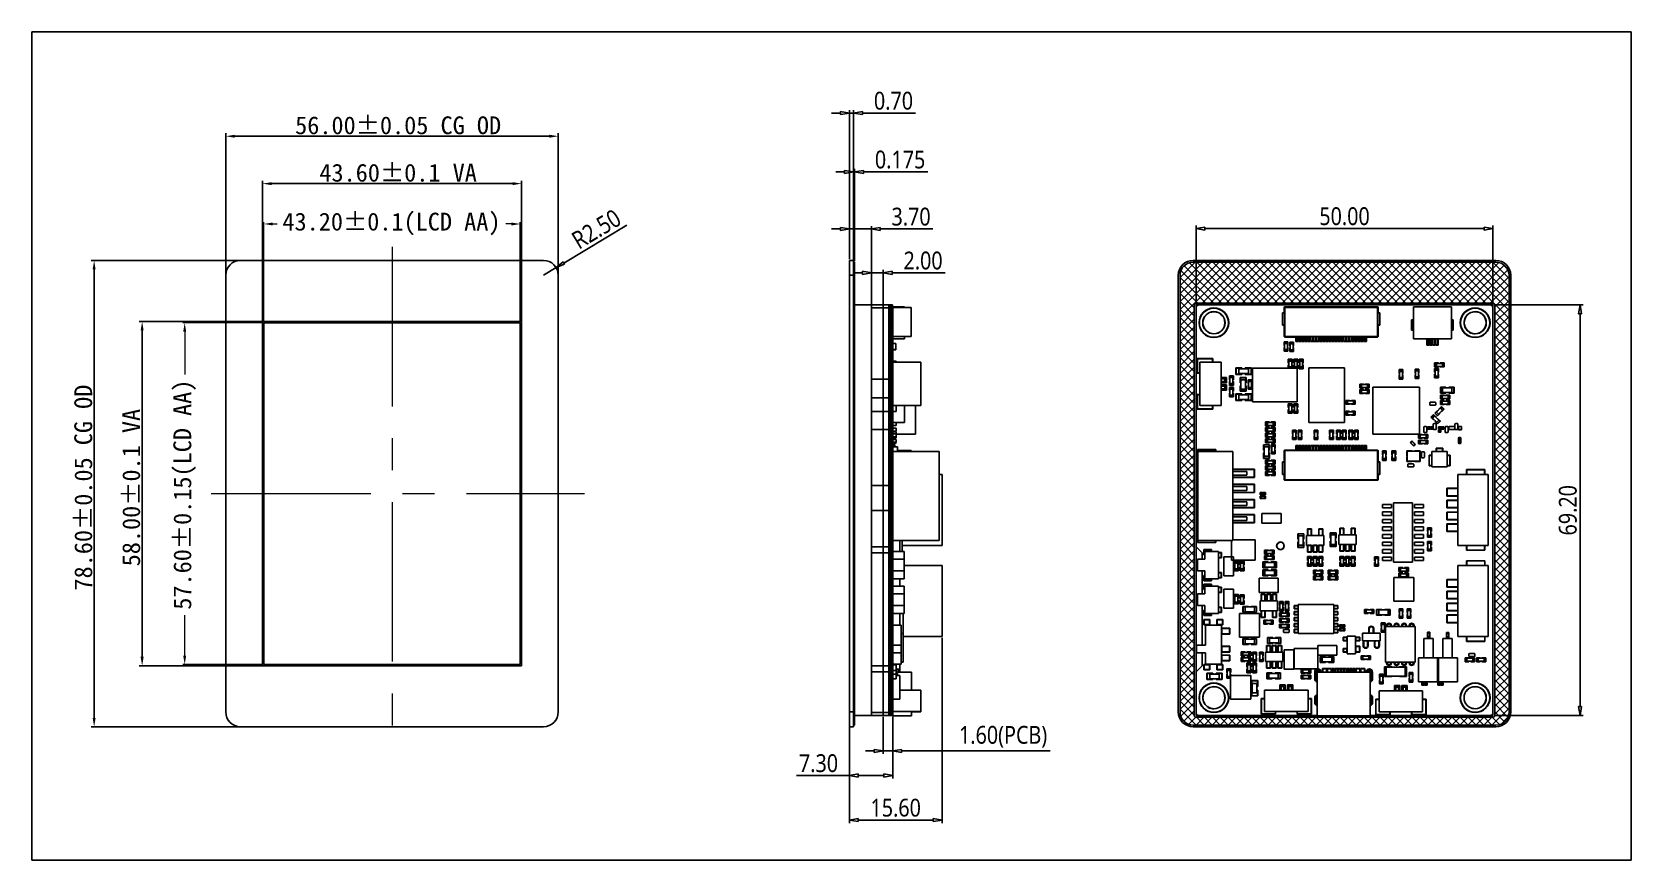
# Model space of a CAD drawing. Header units: millimetres. Extents: x 3284 to 3553, y -5193 to -5054.
import ezdxf

# ---------------------------------------------------------------- set-up
doc = ezdxf.new("R2010")
doc.units = ezdxf.units.MM
doc.header["$LTSCALE"] = 16.335
doc.header["$PDMODE"] = 3
doc.header["$PDSIZE"] = 8
doc.linetypes.add('CENTER', pattern=[0.6, 0.375, -0.075, 0.075, -0.075])
doc.layers.get('0').update_dxf_attribs({"linetype": 'CONTINUOUS'})
doc.layers.get('Defpoints').update_dxf_attribs({"linetype": 'CONTINUOUS'})
for name, color, linetype in [('dim', 3, 'CONTINUOUS'), ('DIM（标注）', 3, 'CONTINUOUS'), ('LCD', 7, 'CONTINUOUS'), ('保护膜', 5, 'CONTINUOUS')]:
    doc.layers.add(name, color=color, linetype=linetype)
doc.layers.add('图层0000', color=7, linetype='CONTINUOUS', lineweight=25)
doc.styles.add('ARIAL', font='arial.ttf')
doc.styles.get("Standard").update_dxf_attribs({"font": '', "width": 0.85, "height": 2})
doc.styles.add('中文', font='')
doc.styles.add('宋体', font='')
doc.styles.get('Standard').set_extended_font_data('Microsoft YaHei')
doc.styles.get('中文').set_extended_font_data('SimSun')
doc.styles.get('宋体').set_extended_font_data('SimSun')
doc.dimstyles.new('binyan', dxfattribs={"dimtxt": 2.5, "dimasz": 1.5, "dimexe": 0.3, "dimexo": 0.3, "dimgap": 0.5, "dimtad": 0, "dimzin": 1, "dimdsep": 46, "dimtxsty": '中文', "dimcen": 0, "dimadec": 0, "dimazin": 0, "dimtfac": 1, "dimtmove": 0, "dimatfit": 3, "dimfxl": 0, "dimtolj": 1, "dimlwd": 0, "dimlwe": 0, "dimarcsym": 0})
doc.dimstyles.new('DIMSTYLE_1', dxfattribs={"dimtxt": 2.8, "dimasz": 1.5, "dimexe": 0.5, "dimexo": 0.2, "dimgap": 0.5, "dimtad": 1, "dimzin": 1, "dimdsep": 46, "dimtxsty": 'Standard', "dimblk": 'CLOSEDBLANK', "dimcen": 0.1, "dimadec": 0, "dimazin": 0, "dimtp": 0.01, "dimtm": 0.01, "dimtfac": 1, "dimtmove": 0, "dimatfit": 3, "dimldrblk": 'CLOSEDBLANK', "dimfxl": 0, "dimtolj": 1, "dimtzin": 0, "dimarcsym": 0})
doc.dimstyles.new('标注模版', dxfattribs={"dimtxt": 2.5, "dimasz": 2, "dimexe": 0.5, "dimexo": 0.5, "dimgap": 0.2, "dimtad": 1, "dimzin": 1, "dimdsep": 46, "dimtxsty": 'ARIAL', "dimcen": 1, "dimclrd": 3, "dimclre": 3, "dimclrt": 3, "dimadec": 0, "dimazin": 0, "dimtp": 1.2, "dimtm": 1.2, "dimtfac": 1, "dimtmove": 0, "dimatfit": 3, "dimfxl": 0, "dimtolj": 1, "dimarcsym": 0})

msp = doc.modelspace()

# ---------------------------------------------------------------- blocks, each defined once
blk = doc.blocks.new('*D47')
at = {"layer": 'Defpoints', "color": 0}
for p in [(3366.13, -5086.09), (3322.93, -5102.74), (3366.13, -5102.79)]:
    blk.add_point(p, dxfattribs=at)
at = {"layer": 'DIM（标注）', "color": 0, "lineweight": 0}
for p, q in [((3322.93, -5102.44), (3322.93, -5085.79)), ((3324.43, -5086.09), (3325.17, -5086.09)), ((3364.63, -5086.09), (3363.69, -5086.09)), ((3366.13, -5102.49), (3366.13, -5085.79))]:
    blk.add_line(p, q, dxfattribs=at)
at = {"layer": 'DIM（标注）', "color": 0}
for points in [[(3324.43, -5085.84), (3324.43, -5086.34), (3322.93, -5086.09)], [(3364.63, -5086.34), (3364.63, -5085.84), (3366.13, -5086.09)]]:
    blk.add_solid(points, dxfattribs=at)
at = {"layer": 'DIM（标注）', "color": 0, "lineweight": 0, "insert": (3344.43, -5086.09), "char_height": 2.5, "attachment_point": 5, "style": '中文'}
blk.add_mtext('\\A1;{\\H1.2x;43.20%%p0.1(LCD AA)}', dxfattribs=at)
blk = doc.blocks.new('*D48')
at = {"layer": 'Defpoints', "color": 0}
for p in [(3322.93, -5102.74), (3309.61, -5160.34), (3322.93, -5160.34)]:
    blk.add_point(p, dxfattribs=at)
at = {"layer": 'DIM（标注）', "color": 0, "lineweight": 0}
for p, q in [((3322.63, -5102.74), (3309.31, -5102.74)), ((3309.61, -5104.24), (3309.61, -5111.43)), ((3309.61, -5158.84), (3309.61, -5152)), ((3322.63, -5160.34), (3309.31, -5160.34))]:
    blk.add_line(p, q, dxfattribs=at)
at = {"layer": 'DIM（标注）', "color": 0}
for points in [[(3309.86, -5104.24), (3309.36, -5104.24), (3309.61, -5102.74)], [(3309.36, -5158.84), (3309.86, -5158.84), (3309.61, -5160.34)]]:
    blk.add_solid(points, dxfattribs=at)
at = {"layer": 'DIM（标注）', "color": 0, "lineweight": 0, "insert": (3309.61, -5131.71), "char_height": 2.5, "attachment_point": 5, "rotation": 90, "style": '中文'}
blk.add_mtext('\\A1;{\\H1.2x;57.60%%p0.15(LCD AA)}', dxfattribs=at)
blk = doc.blocks.new('*D49')
at = {"layer": 'Defpoints', "color": 0}
for p in [(3372.53, -5071.3), (3316.53, -5105.29), (3372.53, -5107.59)]:
    blk.add_point(p, dxfattribs=at)
at = {"layer": 'dim', "lineweight": -2}
for p, q in [((3316.53, -5104.79), (3316.53, -5070.8)), ((3372.53, -5107.09), (3372.53, -5070.8)), ((3318.03, -5071.3), (3371.03, -5071.3))]:
    blk.add_line(p, q, dxfattribs=at)
at = {"layer": 'dim'}
for points in [[(3318.03, -5071.05), (3318.03, -5071.55), (3316.53, -5071.3)], [(3371.03, -5071.55), (3371.03, -5071.05), (3372.53, -5071.3)]]:
    blk.add_solid(points, dxfattribs=at)
at = {"layer": 'dim', "insert": (3344.53, -5069.48), "char_height": 2.5, "attachment_point": 5, "style": '宋体'}
blk.add_mtext('\\A1;{\\H1.2x; 56.00%%p0.05 CG OD}', dxfattribs=at)
blk = doc.blocks.new('*D50')
at = {"layer": 'Defpoints', "color": 0}
for p in [(3329.5, -5092.24), (3294.36, -5170.84), (3337.88, -5170.84)]:
    blk.add_point(p, dxfattribs=at)
at = {"layer": 'dim', "lineweight": -2}
for p, q in [((3329, -5092.24), (3293.86, -5092.24)), ((3294.36, -5093.74), (3294.36, -5169.34)), ((3337.38, -5170.84), (3293.86, -5170.84))]:
    blk.add_line(p, q, dxfattribs=at)
at = {"layer": 'dim'}
for points in [[(3294.61, -5093.74), (3294.11, -5093.74), (3294.36, -5092.24)], [(3294.11, -5169.34), (3294.61, -5169.34), (3294.36, -5170.84)]]:
    blk.add_solid(points, dxfattribs=at)
at = {"layer": 'dim', "insert": (3292.55, -5131.54), "char_height": 2.5, "attachment_point": 5, "rotation": 90, "style": '宋体'}
blk.add_mtext('\\A1;{\\H1.2x; 78.60%%p0.05 CG OD}', dxfattribs=at)
blk = doc.blocks.new('*D51')
at = {"layer": 'Defpoints', "color": 0}
for p in [(3366.33, -5079.29), (3322.73, -5106.51), (3366.33, -5109.23)]:
    blk.add_point(p, dxfattribs=at)
at = {"layer": 'dim', "lineweight": -2}
for p, q in [((3322.73, -5106.01), (3322.73, -5078.79)), ((3366.33, -5108.73), (3366.33, -5078.79)), ((3324.23, -5079.29), (3364.83, -5079.29))]:
    blk.add_line(p, q, dxfattribs=at)
at = {"layer": 'dim'}
for points in [[(3324.23, -5079.04), (3324.23, -5079.54), (3322.73, -5079.29)], [(3364.83, -5079.54), (3364.83, -5079.04), (3366.33, -5079.29)]]:
    blk.add_solid(points, dxfattribs=at)
at = {"layer": 'dim', "insert": (3344.53, -5077.47), "char_height": 2.5, "attachment_point": 5, "style": '宋体'}
blk.add_mtext('\\A1;{\\H1.2x; 43.60%%p0.1 VA}', dxfattribs=at)
blk = doc.blocks.new('*D52')
at = {"layer": 'Defpoints', "color": 0}
for p in [(3326.32, -5102.54), (3302.44, -5160.54), (3330.39, -5160.54)]:
    blk.add_point(p, dxfattribs=at)
at = {"layer": 'dim', "lineweight": -2}
for p, q in [((3325.82, -5102.54), (3301.94, -5102.54)), ((3302.44, -5104.04), (3302.44, -5159.04)), ((3329.89, -5160.54), (3301.94, -5160.54))]:
    blk.add_line(p, q, dxfattribs=at)
at = {"layer": 'dim'}
for points in [[(3302.69, -5104.04), (3302.19, -5104.04), (3302.44, -5102.54)], [(3302.19, -5159.04), (3302.69, -5159.04), (3302.44, -5160.54)]]:
    blk.add_solid(points, dxfattribs=at)
at = {"layer": 'dim', "insert": (3300.62, -5131.54), "char_height": 2.5, "attachment_point": 5, "rotation": 90, "style": '宋体'}
blk.add_mtext('\\A1;{\\H1.2x; 58.00%%p0.1 VA}', dxfattribs=at)
blk = doc.blocks.new('_ClosedBlank')
at = {"color": 0, "linetype": 'ByBlock', "lineweight": -2}
for p, q in [((-1, 0.17), (0, 0)), ((-1, 0.17), (-1, -0.17)), ((0, 0), (-1, -0.17))]:
    blk.add_line(p, q, dxfattribs=at)
blk = doc.blocks.new('*D53')
at = {"layer": 'Defpoints', "color": 0}
for p in [(3422.25, -5067.39), (3421.55, -5092.24), (3422.25, -5092.24)]:
    blk.add_point(p, dxfattribs=at)
at = {"layer": '保护膜', "color": 0, "lineweight": -2}
for p, q in [((3420.05, -5067.39), (3418.55, -5067.39)), ((3421.55, -5092.04), (3421.55, -5066.89)), ((3421.55, -5067.39), (3422.25, -5067.39)), ((3422.25, -5092.04), (3422.25, -5066.89)), ((3423.75, -5067.39), (3432.7, -5067.39))]:
    blk.add_line(p, q, dxfattribs=at)
at = {"layer": '保护膜', "color": 0, "lineweight": -2, "xscale": 1.5, "yscale": 1.5, "zscale": 1.5}
blk.add_blockref('_ClosedBlank', (3421.55, -5067.39), dxfattribs=at)
at = {"layer": '保护膜', "color": 0, "lineweight": -2, "xscale": 1.5, "yscale": 1.5, "zscale": 1.5, "rotation": 180}
blk.add_blockref('_ClosedBlank', (3422.25, -5067.39), dxfattribs=at)
at = {"layer": '保护膜', "color": 0, "insert": (3428.98, -5065.34), "char_height": 2, "attachment_point": 5}
blk.add_mtext('\\A1;{\\H1.5x;0.70}', dxfattribs=at)
blk = doc.blocks.new('*D54')
at = {"layer": 'Defpoints', "color": 0}
for p in [(3422.43, -5077.31), (3422.25, -5092.54), (3422.43, -5092.54)]:
    blk.add_point(p, dxfattribs=at)
at = {"layer": '保护膜', "color": 0, "lineweight": -2}
for p, q in [((3420.75, -5077.31), (3419.25, -5077.31)), ((3422.25, -5092.34), (3422.25, -5076.81)), ((3422.25, -5077.31), (3422.43, -5077.31)), ((3422.43, -5092.34), (3422.43, -5076.81)), ((3423.93, -5077.31), (3434.76, -5077.31))]:
    blk.add_line(p, q, dxfattribs=at)
at = {"layer": '保护膜', "color": 0, "lineweight": -2, "xscale": 1.5, "yscale": 1.5, "zscale": 1.5}
blk.add_blockref('_ClosedBlank', (3422.25, -5077.31), dxfattribs=at)
at = {"layer": '保护膜', "color": 0, "lineweight": -2, "xscale": 1.5, "yscale": 1.5, "zscale": 1.5, "rotation": 180}
blk.add_blockref('_ClosedBlank', (3422.43, -5077.31), dxfattribs=at)
at = {"layer": '保护膜', "color": 0, "insert": (3430.09, -5075.25), "char_height": 2, "attachment_point": 5}
blk.add_mtext('\\A1;{\\H1.5x;0.175}', dxfattribs=at)
blk = doc.blocks.new('*D55')
at = {"layer": 'Defpoints', "color": 0}
for p in [(3425.25, -5086.93), (3421.55, -5092.24), (3425.25, -5099.74)]:
    blk.add_point(p, dxfattribs=at)
at = {"layer": '保护膜', "color": 0, "lineweight": -2}
for p, q in [((3420.05, -5086.93), (3418.55, -5086.93)), ((3421.55, -5092.04), (3421.55, -5086.43)), ((3421.55, -5086.93), (3425.25, -5086.93)), ((3425.25, -5099.54), (3425.25, -5086.43)), ((3426.75, -5086.93), (3435.62, -5086.93))]:
    blk.add_line(p, q, dxfattribs=at)
at = {"layer": '保护膜', "color": 0, "lineweight": -2, "xscale": 1.5, "yscale": 1.5, "zscale": 1.5}
blk.add_blockref('_ClosedBlank', (3421.55, -5086.93), dxfattribs=at)
at = {"layer": '保护膜', "color": 0, "lineweight": -2, "xscale": 1.5, "yscale": 1.5, "zscale": 1.5, "rotation": 180}
blk.add_blockref('_ClosedBlank', (3425.25, -5086.93), dxfattribs=at)
at = {"layer": '保护膜', "color": 0, "insert": (3431.94, -5084.87), "char_height": 2, "attachment_point": 5}
blk.add_mtext('\\A1;{\\H1.5x;3.70}', dxfattribs=at)
blk = doc.blocks.new('*D56')
at = {"layer": 'Defpoints', "color": 0}
for p in [(3427.25, -5094.32), (3425.25, -5099.74), (3427.25, -5099.74)]:
    blk.add_point(p, dxfattribs=at)
at = {"layer": '保护膜', "color": 0, "lineweight": -2}
for p, q in [((3423.75, -5094.32), (3422.25, -5094.32)), ((3425.25, -5099.54), (3425.25, -5093.82)), ((3425.25, -5094.32), (3427.25, -5094.32)), ((3427.25, -5099.54), (3427.25, -5093.82)), ((3428.75, -5094.32), (3437.66, -5094.32))]:
    blk.add_line(p, q, dxfattribs=at)
at = {"layer": '保护膜', "color": 0, "lineweight": -2, "xscale": 1.5, "yscale": 1.5, "zscale": 1.5}
blk.add_blockref('_ClosedBlank', (3425.25, -5094.32), dxfattribs=at)
at = {"layer": '保护膜', "color": 0, "lineweight": -2, "xscale": 1.5, "yscale": 1.5, "zscale": 1.5, "rotation": 180}
blk.add_blockref('_ClosedBlank', (3427.25, -5094.32), dxfattribs=at)
at = {"layer": '保护膜', "color": 0, "insert": (3433.96, -5092.27), "char_height": 2, "attachment_point": 5}
blk.add_mtext('\\A1;{\\H1.5x;2.00}', dxfattribs=at)
blk = doc.blocks.new('*D57')
at = {"layer": 'Defpoints', "color": 0}
for p in [(3427.25, -5168.94), (3428.85, -5168.96), (3428.85, -5174.89)]:
    blk.add_point(p, dxfattribs=at)
at = {"layer": '保护膜', "color": 0, "lineweight": -2}
for p, q in [((3427.25, -5169.14), (3427.25, -5175.39)), ((3428.85, -5169.16), (3428.85, -5175.39)), ((3425.75, -5174.89), (3424.25, -5174.89)), ((3427.25, -5174.89), (3428.85, -5174.89)), ((3430.35, -5174.89), (3455.35, -5174.89))]:
    blk.add_line(p, q, dxfattribs=at)
at = {"layer": '保护膜', "color": 0, "lineweight": -2, "xscale": 1.5, "yscale": 1.5, "zscale": 1.5}
blk.add_blockref('_ClosedBlank', (3427.25, -5174.89), dxfattribs=at)
at = {"layer": '保护膜', "color": 0, "lineweight": -2, "xscale": 1.5, "yscale": 1.5, "zscale": 1.5, "rotation": 180}
blk.add_blockref('_ClosedBlank', (3428.85, -5174.89), dxfattribs=at)
at = {"layer": '保护膜', "color": 0, "insert": (3447.44, -5172.52), "char_height": 2, "attachment_point": 5}
blk.add_mtext('\\A1;{\\H1.5x;1.60(PCB)}', dxfattribs=at)
blk = doc.blocks.new('*D58')
at = {"layer": 'Defpoints', "color": 0}
for p in [(3437.15, -5155.64), (3421.55, -5170.84), (3437.15, -5186.55)]:
    blk.add_point(p, dxfattribs=at)
at = {"layer": '保护膜', "color": 0, "lineweight": -2}
for p, q in [((3437.15, -5155.84), (3437.15, -5187.05)), ((3421.55, -5171.04), (3421.55, -5187.05)), ((3423.05, -5186.55), (3435.65, -5186.55))]:
    blk.add_line(p, q, dxfattribs=at)
at = {"layer": '保护膜', "color": 0, "lineweight": -2, "xscale": 1.5, "yscale": 1.5, "zscale": 1.5, "rotation": 180}
blk.add_blockref('_ClosedBlank', (3421.55, -5186.55), dxfattribs=at)
at = {"layer": '保护膜', "color": 0, "lineweight": -2, "xscale": 1.5, "yscale": 1.5, "zscale": 1.5}
blk.add_blockref('_ClosedBlank', (3437.15, -5186.55), dxfattribs=at)
at = {"layer": '保护膜', "color": 0, "insert": (3429.35, -5184.49), "char_height": 2, "attachment_point": 5}
blk.add_mtext('\\A1;{\\H1.5x;15.60}', dxfattribs=at)
blk = doc.blocks.new('*D59')
at = {"layer": 'Defpoints', "color": 0}
for p in [(3421.55, -5170.16), (3428.85, -5170.16), (3421.55, -5179.04)]:
    blk.add_point(p, dxfattribs=at)
at = {"layer": '保护膜', "color": 0, "lineweight": -2}
for p, q in [((3421.55, -5170.36), (3421.55, -5179.54)), ((3428.85, -5170.36), (3428.85, -5179.54)), ((3421.55, -5179.04), (3412.64, -5179.04)), ((3427.35, -5179.04), (3423.05, -5179.04))]:
    blk.add_line(p, q, dxfattribs=at)
at = {"layer": '保护膜', "color": 0, "lineweight": -2, "xscale": 1.5, "yscale": 1.5, "zscale": 1.5, "rotation": 180}
blk.add_blockref('_ClosedBlank', (3421.55, -5179.04), dxfattribs=at)
at = {"layer": '保护膜', "color": 0, "lineweight": -2, "xscale": 1.5, "yscale": 1.5, "zscale": 1.5}
blk.add_blockref('_ClosedBlank', (3428.85, -5179.04), dxfattribs=at)
at = {"layer": '保护膜', "color": 0, "insert": (3416.35, -5176.99), "char_height": 2, "attachment_point": 5}
blk.add_mtext('\\A1;{\\H1.5x;7.30}', dxfattribs=at)
blk = doc.blocks.new('*D60')
at = {"layer": 'Defpoints', "color": 0}
for p in [(3529.94, -5086.86), (3479.94, -5099.74), (3529.94, -5099.74)]:
    blk.add_point(p, dxfattribs=at)
at = {"layer": '保护膜', "color": 0, "lineweight": -2}
for p, q in [((3479.94, -5099.54), (3479.94, -5086.36)), ((3481.44, -5086.86), (3528.44, -5086.86)), ((3529.94, -5099.54), (3529.94, -5086.36))]:
    blk.add_line(p, q, dxfattribs=at)
at = {"layer": '保护膜', "color": 0, "lineweight": -2, "xscale": 1.5, "yscale": 1.5, "zscale": 1.5, "rotation": 180}
blk.add_blockref('_ClosedBlank', (3479.94, -5086.86), dxfattribs=at)
at = {"layer": '保护膜', "color": 0, "lineweight": -2, "xscale": 1.5, "yscale": 1.5, "zscale": 1.5}
blk.add_blockref('_ClosedBlank', (3529.94, -5086.86), dxfattribs=at)
at = {"layer": '保护膜', "color": 0, "insert": (3504.94, -5084.8), "char_height": 2, "attachment_point": 5}
blk.add_mtext('\\A1;{\\H1.5x;50.00}', dxfattribs=at)
blk = doc.blocks.new('*D61')
at = {"layer": 'Defpoints', "color": 0}
for p in [(3529.94, -5099.74), (3529.94, -5168.94), (3544.61, -5168.94)]:
    blk.add_point(p, dxfattribs=at)
at = {"layer": '保护膜', "color": 0, "lineweight": -2}
for p, q in [((3530.14, -5099.74), (3545.11, -5099.74)), ((3544.61, -5101.24), (3544.61, -5167.44)), ((3530.14, -5168.94), (3545.11, -5168.94))]:
    blk.add_line(p, q, dxfattribs=at)
at = {"layer": '保护膜', "color": 0, "lineweight": -2, "xscale": 1.5, "yscale": 1.5, "zscale": 1.5}
for p, rotation in [((3544.61, -5099.74), 90), ((3544.61, -5168.94), 270)]:
    blk.add_blockref('_ClosedBlank', p, dxfattribs=dict(at, rotation=rotation))
at = {"layer": '保护膜', "color": 0, "insert": (3542.56, -5134.34), "char_height": 2, "attachment_point": 5, "rotation": 90}
blk.add_mtext('\\A1;{\\H1.5x;69.20}', dxfattribs=at)
blk = doc.blocks.new('*D62')
at = {"layer": 'Defpoints', "color": 0}
for p in [(3370.03, -5094.74), (3372.17, -5093.44)]:
    blk.add_point(p, dxfattribs=at)
at = {"layer": '保护膜', "color": 0, "lineweight": -2}
for p, q in [((3384.05, -5086.27), (3373.45, -5092.67)), ((3370.03, -5094.74), (3372.17, -5093.44))]:
    blk.add_line(p, q, dxfattribs=at)
at = {"layer": '保护膜', "color": 0, "lineweight": -2, "xscale": 1.5, "yscale": 1.5, "zscale": 1.5, "rotation": 211.1176645360607}
blk.add_blockref('_ClosedBlank', (3372.17, -5093.44), dxfattribs=at)
at = {"layer": '保护膜', "color": 0, "insert": (3378.94, -5086.96), "char_height": 2, "attachment_point": 5, "rotation": 31.1177}
blk.add_mtext('\\A1;{\\H1.5x;R2.50}', dxfattribs=at)

# ---------------------------------------------------------------- dimensions: what is measured, and where the dimension line sits
at = {"layer": 'dim'}
for base, p1, p2, text, override, picture, middle in [((3372.526, -5071.301), (3316.526, -5105.288), (3372.526, -5107.591), '{\\H1.2x; <> CG OD}', {"dimasz": 1.5, "dimtxsty": '宋体', "dimclrd": 256, "dimclre": 256, "dimclrt": 256, "dimtol": 1, "dimtp": 0.05, "dimtm": 0.05}, '*D49', (3344.526, -5071.301)), ((3366.326, -5079.29), (3322.726, -5106.511), (3366.326, -5109.234), '{\\H1.2x; <> VA}', {"dimasz": 1.5, "dimtxsty": '宋体', "dimclrd": 256, "dimclre": 256, "dimclrt": 256, "dimtol": 1, "dimtp": 0.1, "dimtm": 0.1}, '*D51', (3344.526, -5079.29))]:
    dim = msp.add_linear_dim(base=base, p1=p1, p2=p2, text=text, dimstyle='标注模版', override=override, dxfattribs=at)
    dim.commit()
    dim.dimension.update_dxf_attribs({"geometry": picture, "text_midpoint": middle, "dimtype": 160})
for base, p1, p2, text, override, picture, middle in [((3294.364, -5170.837), (3329.497, -5092.237), (3337.876, -5170.837), '{\\H1.2x; <> CG OD}', {"dimasz": 1.5, "dimtxsty": '宋体', "dimclrd": 256, "dimclre": 256, "dimclrt": 256, "dimtol": 1, "dimtp": 0.05, "dimtm": 0.05}, '*D50', (3294.364, -5131.537)), ((3302.437, -5160.537), (3326.321, -5102.537), (3330.392, -5160.537), '{\\H1.2x; <> VA}', {"dimasz": 1.5, "dimtxsty": '宋体', "dimclrd": 256, "dimclre": 256, "dimclrt": 256, "dimtol": 1, "dimtp": 0.1, "dimtm": 0.1}, '*D52', (3302.437, -5131.537))]:
    dim = msp.add_linear_dim(base=base, p1=p1, p2=p2, angle=90, text=text, dimstyle='标注模版', override=override, dxfattribs=at)
    dim.commit()
    dim.dimension.update_dxf_attribs({"geometry": picture, "text_midpoint": middle, "dimtype": 160})
at = {"layer": 'DIM（标注）', "color": 3, "lineweight": 0}
dim = msp.add_linear_dim(base=(3366.126, -5086.094), p1=(3322.926, -5102.737), p2=(3366.126, -5102.787), text='{\\H1.2x;<>(LCD AA)}', dimstyle='binyan', override={"dimgap": 0.5, "dimtxsty": '中文', "dimtol": 1, "dimlim": 0, "dimtp": 0.1, "dimtm": 0.1}, dxfattribs=at)
dim.commit()
dim.dimension.update_dxf_attribs({"geometry": '*D47', "text_midpoint": (3344.428, -5086.094), "dimtype": 160})
dim = msp.add_linear_dim(base=(3309.612, -5160.337), p1=(3322.926, -5102.737), p2=(3322.926, -5160.337), angle=90, text='{\\H1.2x;<>(LCD AA)}', dimstyle='binyan', override={"dimgap": 0.5, "dimtxsty": '中文', "dimtol": 1, "dimlim": 0, "dimtp": 0.15, "dimtm": 0.15}, dxfattribs=at)
dim.commit()
dim.dimension.update_dxf_attribs({"geometry": '*D48', "text_midpoint": (3309.612, -5131.711), "dimtype": 160})
at = {"layer": '保护膜', "color": 3}
for base, p1, p2, text, override, picture, middle in [((3422.254, -5067.391), (3421.554, -5092.237), (3422.254, -5092.237), '{\\H1.5x;<>}', {"dimtxt": 3, "dimtxsty": 'Standard', "dimfxl": 1.25}, '*D53', (3428.979, -5065.341)), ((3422.429, -5077.306), (3422.254, -5092.537), (3422.429, -5092.537), '{\\H1.5x;0.175}', {"dimtxt": 3, "dimtxsty": 'Standard', "dimblk": 'ClosedBlank', "dimfxl": 1.25}, '*D54', (3430.094, -5075.247)), ((3425.254, -5086.925), (3421.554, -5092.237), (3425.254, -5099.737), '{\\H1.5x;<>}', {"dimtxt": 3, "dimtxsty": 'Standard', "dimblk": 'ClosedBlank', "dimfxl": 1.25}, '*D55', (3431.936, -5084.875)), ((3529.939, -5086.855), (3479.939, -5099.737), (3529.939, -5099.737), '{\\H1.5x;<>}', {"dimtxsty": 'Standard'}, '*D60', (3504.939, -5084.804)), ((3427.254, -5094.316), (3425.254, -5099.737), (3427.254, -5099.737), '{\\H1.5x;<>}', {"dimtxt": 3, "dimtxsty": 'Standard', "dimblk": 'ClosedBlank', "dimfxl": 1.25}, '*D56', (3433.955, -5092.266)), ((3437.149385694, -5186.553282769), (3421.554385694, -5170.836688002), (3437.149385694, -5155.636688002), '{\\H1.5x;<>}', {"dimtxsty": 'Standard', "dimfxl": 1.25}, '*D58', (3429.351885694, -5184.494212401)), ((3421.554385694, -5179.044985386), (3428.849385694, -5170.159918692), (3421.554385694, -5170.159918692), '{\\H1.5x;<>}', {"dimtxsty": 'Standard'}, '*D59', (3416.346719458, -5176.994630318))]:
    dim = msp.add_linear_dim(base=base, p1=p1, p2=p2, text=text, dimstyle='DIMSTYLE_1', override=override, dxfattribs=at)
    dim.commit()
    dim.dimension.update_dxf_attribs({"geometry": picture, "text_midpoint": middle})
dim = msp.add_radius_dim(center=(3370.026, -5094.737), mpoint=(3372.166, -5093.445), text='{\\H1.5x;<>}', dimstyle='DIMSTYLE_1', override={"dimtxsty": 'Standard'}, dxfattribs=at)
dim.commit()
dim.dimension.update_dxf_attribs({"geometry": '*D62', "text_midpoint": (3379.997, -5088.718), "dimtype": 164})
dim = msp.add_linear_dim(base=(3544.61, -5168.937), p1=(3529.939, -5099.737), p2=(3529.939, -5168.937), angle=90, text='{\\H1.5x;<>}', dimstyle='DIMSTYLE_1', override={"dimtxsty": 'Standard'}, dxfattribs=at)
dim.commit()
dim.dimension.update_dxf_attribs({"geometry": '*D61', "text_midpoint": (3542.559, -5134.337)})
dim = msp.add_linear_dim(base=(3428.849385694, -5174.893390672), p1=(3427.254385694, -5168.936688002), p2=(3428.849385694, -5168.961688002), text='{\\H1.5x;<>(PCB)}', dimstyle='DIMSTYLE_1', override={"dimtxsty": 'Standard', "dimfxl": 1.25}, dxfattribs=at)
dim.commit()
dim.dimension.update_dxf_attribs({"geometry": '*D57', "text_midpoint": (3447.43569415, -5174.893390672), "dimtype": 160})

# ---------------------------------------------------------------- hatches: boundary and pattern name
at = {"layer": '保护膜'}
h = msp.add_hatch(dxfattribs=at)
h.set_pattern_fill('ANSI37', color=2, scale=0.3)
h.set_pattern_definition([(45, (3477.2392, -5170.5367), (-0.673519, 0.673519), []), (135, (3477.2392, -5170.5367), (-0.673519, -0.673519), [])])
edge = h.paths.add_edge_path()
edge.add_arc((3479.439, -5168.337), 2.2, 180, 270)
edge.add_line((3479.439, -5170.537), (3530.439, -5170.537))
edge.add_arc((3530.439, -5168.337), 2.2, 270, 360)
edge.add_line((3532.639, -5168.337), (3532.639, -5094.737))
edge.add_arc((3530.439, -5094.737), 2.2, 0, 90)
edge.add_line((3530.439, -5092.537), (3479.439, -5092.537))
edge.add_arc((3479.439, -5094.737), 2.2, 90, 180)
edge.add_line((3477.239, -5094.737), (3477.239, -5168.337))
edge = h.paths.add_edge_path(flags=16)
edge.add_arc((3479.939, -5168.937), 0.3, 180, 270)
edge.add_line((3479.939, -5169.237), (3529.939, -5169.237))
edge.add_arc((3529.939, -5168.937), 0.3, 270, 360)
edge.add_line((3530.239, -5168.937), (3530.239, -5099.737))
edge.add_arc((3529.939, -5099.737), 0.3, 0, 90)
edge.add_line((3529.939, -5099.437), (3479.939, -5099.437))
edge.add_arc((3479.939, -5099.737), 0.3, 90, 180)
edge.add_line((3479.639, -5099.737), (3479.639, -5168.937))

# ---------------------------------------------------------------- linework, layer by layer
at = {"layer": 'LCD', "color": 1, "linetype": 'CENTER', "lineweight": 0, "ltscale": 4.38912}
for p, q in [((3344.526, -5089.944), (3344.526, -5175.567)), ((3314.05, -5131.537), (3376.942, -5131.537))]:
    msp.add_line(p, q, dxfattribs=at)
at = {"layer": '保护膜', "color": 0}
msp.add_lwpolyline([(3283.888, -5053.724), (3553.188, -5053.724), (3553.188, -5193.291), (3283.888, -5193.291)], close=True, dxfattribs=at)
at = {"layer": '图层0000', "color": 7, "linetype": 'Continuous', "lineweight": 25}
for p, q in [((3319.026, -5092.237), (3370.026, -5092.237)), ((3421.554, -5092.237), (3421.554, -5094.737)), ((3421.554, -5092.237), (3422.254, -5092.237)), ((3422.254, -5092.237), (3422.254, -5094.737)), ((3530.439, -5092.237), (3479.439, -5092.237)), ((3316.526, -5168.337), (3316.526, -5094.737)), ((3372.526, -5094.737), (3372.526, -5168.337)), ((3421.554, -5094.737), (3421.554, -5168.337)), ((3421.554, -5094.737), (3422.254, -5094.737)), ((3422.254, -5092.537), (3422.429, -5092.537)), ((3422.254, -5094.737), (3422.254, -5168.337)), ((3422.254, -5094.737), (3422.429, -5094.737)), ((3422.429, -5092.537), (3422.429, -5094.737)), ((3422.429, -5094.737), (3422.429, -5168.337)), ((3476.939, -5094.737), (3476.939, -5168.337)), ((3477.239, -5094.737), (3477.239, -5168.337)), ((3530.439, -5092.537), (3479.439, -5092.537)), ((3532.639, -5168.337), (3532.639, -5094.737)), ((3532.939, -5168.337), (3532.939, -5094.737)), ((3422.429, -5099.737), (3425.254, -5099.737)), ((3425.254, -5099.737), (3425.254, -5100.237)), ((3425.254, -5099.737), (3428.214, -5099.737)), ((3425.254, -5099.737), (3425.254, -5168.937)), ((3425.254, -5100.237), (3425.254, -5112.217)), ((3425.254, -5100.237), (3428.214, -5100.237)), ((3427.254, -5099.737), (3427.254, -5168.937)), ((3428.214, -5100.237), (3428.214, -5099.737)), ((3428.227, -5099.737), (3428.214, -5099.737)), ((3428.227, -5099.737), (3428.214, -5099.737)), ((3428.214, -5099.737), (3428.214, -5100.237)), ((3428.214, -5140.487), (3428.214, -5100.237)), ((3428.214, -5100.237), (3428.214, -5112.217)), ((3428.227, -5100.237), (3428.214, -5100.237)), ((3428.227, -5099.737), (3428.227, -5100.237)), ((3428.227, -5100.237), (3428.227, -5099.987)), ((3428.268, -5099.987), (3428.227, -5099.987)), ((3428.227, -5140.383), (3428.227, -5100.237)), ((3428.227, -5100.237), (3428.227, -5140.487)), ((3428.268, -5100.237), (3428.227, -5100.237)), ((3428.268, -5100.237), (3428.268, -5099.737)), ((3428.341, -5099.737), (3428.268, -5099.737)), ((3428.268, -5099.987), (3428.268, -5100.237)), ((3428.268, -5140.487), (3428.268, -5100.237)), ((3428.268, -5100.237), (3428.268, -5140.383)), ((3428.341, -5100.237), (3428.268, -5100.237)), ((3428.341, -5099.737), (3428.341, -5100.237)), ((3428.341, -5100.237), (3428.341, -5099.987)), ((3428.372, -5099.987), (3428.341, -5099.987)), ((3428.341, -5140.383), (3428.341, -5100.237)), ((3428.341, -5100.237), (3428.341, -5140.487)), ((3428.372, -5100.237), (3428.341, -5100.237)), ((3428.372, -5100.237), (3428.372, -5099.737)), ((3428.575, -5099.737), (3428.372, -5099.737)), ((3428.372, -5099.987), (3428.372, -5100.237)), ((3428.372, -5140.487), (3428.372, -5100.237)), ((3428.372, -5100.237), (3428.372, -5140.383)), ((3428.575, -5100.237), (3428.372, -5100.237)), ((3428.575, -5099.737), (3428.575, -5100.237)), ((3428.575, -5100.237), (3428.575, -5099.987)), ((3428.606, -5099.987), (3428.575, -5099.987)), ((3428.575, -5140.383), (3428.575, -5100.237)), ((3428.575, -5100.237), (3428.575, -5140.487)), ((3428.606, -5100.237), (3428.575, -5100.237)), ((3428.606, -5100.237), (3428.606, -5099.737)), ((3428.809, -5099.737), (3428.606, -5099.737)), ((3428.606, -5099.987), (3428.606, -5100.237)), ((3428.606, -5140.487), (3428.606, -5100.237)), ((3428.606, -5100.237), (3428.606, -5140.383)), ((3428.809, -5100.237), (3428.606, -5100.237)), ((3428.809, -5099.737), (3428.809, -5100.237)), ((3428.809, -5100.237), (3428.809, -5099.987)), ((3428.849, -5099.987), (3428.809, -5099.987)), ((3428.809, -5100.237), (3428.809, -5140.487)), ((3428.849, -5100.237), (3428.809, -5100.237)), ((3428.849, -5099.987), (3428.849, -5100.237)), ((3428.862, -5100.037), (3428.849, -5100.037)), ((3428.862, -5100.137), (3428.849, -5100.137)), ((3428.849, -5100.237), (3428.849, -5140.383)), ((3428.862, -5100.037), (3428.862, -5099.937)), ((3428.862, -5100.037), (3428.862, -5099.937)), ((3428.875, -5099.937), (3428.862, -5099.937)), ((3428.875, -5099.937), (3428.862, -5099.937)), ((3428.862, -5099.937), (3428.875, -5099.937)), ((3428.862, -5100.137), (3428.862, -5100.037)), ((3428.862, -5100.137), (3428.862, -5100.037)), ((3428.875, -5100.037), (3428.862, -5100.037)), ((3428.875, -5100.037), (3428.862, -5100.037)), ((3428.862, -5100.037), (3428.875, -5100.037)), ((3428.875, -5100.037), (3428.862, -5100.037)), ((3428.862, -5100.887), (3428.862, -5100.137)), ((3428.875, -5100.137), (3428.862, -5100.137)), ((3428.875, -5099.937), (3428.875, -5100.037)), ((3428.875, -5099.937), (3428.875, -5100.037)), ((3428.875, -5100.037), (3428.875, -5100.137)), ((3428.875, -5100.037), (3428.875, -5100.137)), ((3430.849, -5100.037), (3428.875, -5100.037)), ((3428.875, -5100.137), (3428.875, -5100.887)), ((3431.949, -5100.137), (3428.875, -5100.137)), ((3430.849, -5100.037), (3430.849, -5100.137)), ((3431.949, -5100.137), (3431.949, -5105.037)), ((3479.639, -5168.937), (3479.639, -5099.737)), ((3479.939, -5099.437), (3529.939, -5099.437)), ((3480.439, -5099.737), (3479.939, -5099.737)), ((3479.939, -5099.737), (3479.939, -5100.237)), ((3479.939, -5100.237), (3479.939, -5140.487)), ((3529.439, -5099.737), (3480.439, -5099.737)), ((3494.789, -5100.137), (3494.789, -5100.887)), ((3510.489, -5100.037), (3494.889, -5100.037)), ((3510.489, -5100.137), (3494.889, -5100.137)), ((3494.889, -5100.137), (3494.889, -5105.037)), ((3510.489, -5105.037), (3510.489, -5100.137)), ((3510.589, -5100.887), (3510.589, -5100.137)), ((3522.939, -5100.037), (3516.539, -5100.037)), ((3516.539, -5100.037), (3516.539, -5105.437)), ((3522.939, -5105.437), (3522.939, -5100.037)), ((3529.939, -5099.737), (3529.439, -5099.737)), ((3529.939, -5100.237), (3529.939, -5099.737)), ((3529.939, -5168.437), (3529.939, -5100.237)), ((3530.239, -5099.737), (3530.239, -5168.937)), ((3366.326, -5102.537), (3322.726, -5102.537)), ((3322.726, -5102.537), (3322.726, -5160.537)), ((3322.926, -5160.337), (3322.926, -5102.737)), ((3322.926, -5102.737), (3366.126, -5102.737)), ((3366.126, -5102.737), (3366.126, -5160.337)), ((3366.326, -5160.537), (3366.326, -5102.537)), ((3428.862, -5100.987), (3428.862, -5100.887)), ((3428.875, -5100.887), (3428.862, -5100.887)), ((3428.862, -5100.987), (3428.875, -5100.987)), ((3428.862, -5103.287), (3428.862, -5103.187)), ((3428.862, -5103.187), (3428.875, -5103.187)), ((3428.875, -5100.887), (3428.875, -5100.987)), ((3428.875, -5103.187), (3428.875, -5103.287)), ((3494.489, -5101.037), (3494.889, -5101.037)), ((3494.489, -5103.137), (3494.489, -5101.037)), ((3494.889, -5103.137), (3494.489, -5103.137)), ((3494.889, -5101.087), (3494.539, -5101.087)), ((3494.539, -5101.087), (3494.539, -5103.087)), ((3494.539, -5103.087), (3494.889, -5103.087)), ((3510.489, -5101.037), (3510.889, -5101.037)), ((3510.839, -5101.087), (3510.489, -5101.087)), ((3510.489, -5103.087), (3510.839, -5103.087)), ((3510.889, -5103.137), (3510.489, -5103.137)), ((3510.839, -5103.087), (3510.839, -5101.087)), ((3510.889, -5101.037), (3510.889, -5103.137)), ((3516.239, -5102.257), (3516.539, -5102.257)), ((3516.239, -5103.957), (3516.239, -5102.257)), ((3516.539, -5102.307), (3516.289, -5102.307)), ((3516.289, -5102.307), (3516.289, -5103.907)), ((3522.939, -5102.257), (3523.239, -5102.257)), ((3523.189, -5102.307), (3522.939, -5102.307)), ((3523.189, -5103.907), (3523.189, -5102.307)), ((3523.239, -5102.257), (3523.239, -5103.957)), ((3428.862, -5105.037), (3428.849, -5105.037)), ((3428.862, -5105.437), (3428.849, -5105.437)), ((3428.862, -5105.037), (3428.862, -5103.287)), ((3428.875, -5103.287), (3428.862, -5103.287)), ((3428.862, -5105.137), (3428.862, -5105.037)), ((3428.862, -5105.137), (3428.862, -5105.037)), ((3428.875, -5105.037), (3428.862, -5105.037)), ((3428.862, -5105.437), (3428.862, -5105.137)), ((3428.875, -5105.137), (3428.862, -5105.137)), ((3428.862, -5105.137), (3428.875, -5105.137)), ((3428.862, -5105.137), (3428.875, -5105.137)), ((3428.862, -5105.537), (3428.862, -5105.437)), ((3428.862, -5105.537), (3428.862, -5105.437)), ((3428.875, -5105.437), (3428.862, -5105.437)), ((3428.875, -5105.537), (3428.862, -5105.537)), ((3428.875, -5105.537), (3428.862, -5105.537)), ((3428.862, -5105.676), (3428.862, -5105.537)), ((3428.862, -5105.676), (3428.862, -5105.537)), ((3428.862, -5105.537), (3428.875, -5105.537)), ((3428.862, -5105.797), (3428.862, -5105.676)), ((3428.862, -5105.797), (3428.862, -5105.676)), ((3428.875, -5105.676), (3428.862, -5105.676)), ((3428.875, -5105.676), (3428.862, -5105.676)), ((3428.862, -5105.812), (3428.862, -5105.797)), ((3428.862, -5105.812), (3428.862, -5105.797)), ((3428.875, -5105.797), (3428.862, -5105.797)), ((3428.875, -5105.797), (3428.862, -5105.797)), ((3428.862, -5105.939), (3428.862, -5105.812)), ((3428.875, -5105.812), (3428.862, -5105.812)), ((3428.875, -5105.812), (3428.862, -5105.812)), ((3428.875, -5105.812), (3428.862, -5105.812)), ((3428.875, -5103.287), (3428.875, -5105.037)), ((3428.875, -5105.037), (3428.875, -5105.137)), ((3428.875, -5105.037), (3428.875, -5105.137)), ((3431.949, -5105.037), (3428.875, -5105.037)), ((3428.875, -5105.137), (3428.875, -5105.437)), ((3428.875, -5105.437), (3428.875, -5105.537)), ((3428.875, -5105.437), (3428.875, -5105.537)), ((3430.849, -5105.437), (3428.875, -5105.437)), ((3428.875, -5105.537), (3428.875, -5105.676)), ((3428.875, -5105.537), (3428.875, -5105.676)), ((3428.875, -5105.676), (3428.875, -5105.797)), ((3428.875, -5105.676), (3428.875, -5105.797)), ((3428.875, -5105.797), (3428.875, -5105.812)), ((3428.875, -5105.797), (3428.875, -5105.812)), ((3428.875, -5105.812), (3428.875, -5105.939)), ((3430.849, -5105.037), (3430.849, -5105.437)), ((3494.789, -5103.287), (3494.789, -5105.037)), ((3494.889, -5105.037), (3510.489, -5105.037)), ((3494.889, -5105.137), (3496.589, -5105.137)), ((3496.739, -5105.887), (3496.739, -5105.037)), ((3497.139, -5105.887), (3496.739, -5105.887)), ((3496.789, -5105.037), (3496.789, -5105.837)), ((3496.789, -5105.837), (3497.089, -5105.837)), ((3497.089, -5105.837), (3497.089, -5105.037)), ((3497.139, -5105.037), (3497.139, -5105.887)), ((3497.239, -5105.887), (3497.239, -5105.037)), ((3497.639, -5105.887), (3497.239, -5105.887)), ((3497.289, -5105.037), (3497.289, -5105.837)), ((3497.289, -5105.837), (3497.589, -5105.837)), ((3497.589, -5105.837), (3497.589, -5105.037)), ((3497.639, -5105.037), (3497.639, -5105.887)), ((3497.739, -5105.887), (3497.739, -5105.037)), ((3498.139, -5105.887), (3497.739, -5105.887)), ((3497.789, -5105.037), (3497.789, -5105.837)), ((3497.789, -5105.837), (3498.089, -5105.837)), ((3498.089, -5105.837), (3498.089, -5105.037)), ((3498.139, -5105.037), (3498.139, -5105.887)), ((3498.239, -5105.887), (3498.239, -5105.037)), ((3498.639, -5105.887), (3498.239, -5105.887)), ((3498.289, -5105.037), (3498.289, -5105.837)), ((3498.289, -5105.837), (3498.589, -5105.837)), ((3498.589, -5105.837), (3498.589, -5105.037)), ((3498.639, -5105.037), (3498.639, -5105.887)), ((3498.739, -5105.887), (3498.739, -5105.037)), ((3499.139, -5105.887), (3498.739, -5105.887)), ((3498.789, -5105.037), (3498.789, -5105.837)), ((3498.789, -5105.837), (3499.089, -5105.837)), ((3499.089, -5105.837), (3499.089, -5105.037)), ((3499.139, -5105.037), (3499.139, -5105.887)), ((3499.239, -5105.887), (3499.239, -5105.037)), ((3499.639, -5105.887), (3499.239, -5105.887)), ((3499.289, -5105.037), (3499.289, -5105.837)), ((3499.289, -5105.837), (3499.589, -5105.837)), ((3499.589, -5105.837), (3499.589, -5105.037)), ((3499.639, -5105.037), (3499.639, -5105.887)), ((3499.739, -5105.887), (3499.739, -5105.037)), ((3500.139, -5105.887), (3499.739, -5105.887)), ((3499.789, -5105.037), (3499.789, -5105.837)), ((3499.789, -5105.837), (3500.089, -5105.837)), ((3500.089, -5105.837), (3500.089, -5105.037)), ((3500.139, -5105.037), (3500.139, -5105.887)), ((3500.239, -5105.887), (3500.239, -5105.037)), ((3500.639, -5105.887), (3500.239, -5105.887)), ((3500.289, -5105.037), (3500.289, -5105.837)), ((3500.289, -5105.837), (3500.589, -5105.837)), ((3500.589, -5105.837), (3500.589, -5105.037)), ((3500.639, -5105.037), (3500.639, -5105.887)), ((3500.739, -5105.887), (3500.739, -5105.037)), ((3501.139, -5105.887), (3500.739, -5105.887)), ((3500.789, -5105.037), (3500.789, -5105.837)), ((3500.789, -5105.837), (3501.089, -5105.837)), ((3501.089, -5105.837), (3501.089, -5105.037)), ((3501.139, -5105.037), (3501.139, -5105.887)), ((3501.239, -5105.887), (3501.239, -5105.037)), ((3501.639, -5105.887), (3501.239, -5105.887)), ((3501.289, -5105.037), (3501.289, -5105.837)), ((3501.289, -5105.837), (3501.589, -5105.837)), ((3501.589, -5105.837), (3501.589, -5105.037)), ((3501.639, -5105.037), (3501.639, -5105.887)), ((3501.739, -5105.887), (3501.739, -5105.037)), ((3502.139, -5105.887), (3501.739, -5105.887)), ((3501.789, -5105.037), (3501.789, -5105.837)), ((3501.789, -5105.837), (3502.089, -5105.837)), ((3502.089, -5105.837), (3502.089, -5105.037)), ((3502.139, -5105.037), (3502.139, -5105.887)), ((3502.239, -5105.887), (3502.239, -5105.037)), ((3502.639, -5105.887), (3502.239, -5105.887)), ((3502.289, -5105.037), (3502.289, -5105.837)), ((3502.289, -5105.837), (3502.589, -5105.837)), ((3502.589, -5105.837), (3502.589, -5105.037)), ((3502.639, -5105.037), (3502.639, -5105.887)), ((3502.739, -5105.887), (3502.739, -5105.037)), ((3503.139, -5105.887), (3502.739, -5105.887)), ((3502.789, -5105.037), (3502.789, -5105.837)), ((3502.789, -5105.837), (3503.089, -5105.837)), ((3503.089, -5105.837), (3503.089, -5105.037)), ((3503.139, -5105.037), (3503.139, -5105.887)), ((3503.239, -5105.887), (3503.239, -5105.037)), ((3503.639, -5105.887), (3503.239, -5105.887)), ((3503.289, -5105.037), (3503.289, -5105.837)), ((3503.289, -5105.837), (3503.589, -5105.837)), ((3503.589, -5105.837), (3503.589, -5105.037)), ((3503.639, -5105.037), (3503.639, -5105.887)), ((3503.739, -5105.887), (3503.739, -5105.037)), ((3504.139, -5105.887), (3503.739, -5105.887)), ((3503.789, -5105.037), (3503.789, -5105.837)), ((3503.789, -5105.837), (3504.089, -5105.837)), ((3504.089, -5105.837), (3504.089, -5105.037)), ((3504.139, -5105.037), (3504.139, -5105.887)), ((3504.239, -5105.887), (3504.239, -5105.037)), ((3504.639, -5105.887), (3504.239, -5105.887)), ((3504.289, -5105.037), (3504.289, -5105.837)), ((3504.289, -5105.837), (3504.589, -5105.837)), ((3504.589, -5105.837), (3504.589, -5105.037)), ((3504.639, -5105.037), (3504.639, -5105.887)), ((3504.739, -5105.887), (3504.739, -5105.037)), ((3505.139, -5105.887), (3504.739, -5105.887)), ((3504.789, -5105.037), (3504.789, -5105.837)), ((3504.789, -5105.837), (3505.089, -5105.837)), ((3505.089, -5105.837), (3505.089, -5105.037)), ((3505.139, -5105.037), (3505.139, -5105.887)), ((3505.239, -5105.887), (3505.239, -5105.037)), ((3505.639, -5105.887), (3505.239, -5105.887)), ((3505.289, -5105.037), (3505.289, -5105.837)), ((3505.289, -5105.837), (3505.589, -5105.837)), ((3505.589, -5105.837), (3505.589, -5105.037)), ((3505.639, -5105.037), (3505.639, -5105.887)), ((3505.739, -5105.887), (3505.739, -5105.037)), ((3506.139, -5105.887), (3505.739, -5105.887)), ((3505.789, -5105.037), (3505.789, -5105.837)), ((3505.789, -5105.837), (3506.089, -5105.837)), ((3506.089, -5105.837), (3506.089, -5105.037)), ((3506.139, -5105.037), (3506.139, -5105.887)), ((3506.239, -5105.887), (3506.239, -5105.037)), ((3506.639, -5105.887), (3506.239, -5105.887)), ((3506.289, -5105.037), (3506.289, -5105.837)), ((3506.289, -5105.837), (3506.589, -5105.837)), ((3506.589, -5105.837), (3506.589, -5105.037)), ((3506.639, -5105.037), (3506.639, -5105.887)), ((3506.739, -5105.887), (3506.739, -5105.037)), ((3507.139, -5105.887), (3506.739, -5105.887)), ((3506.789, -5105.037), (3506.789, -5105.837)), ((3506.789, -5105.837), (3507.089, -5105.837)), ((3507.089, -5105.837), (3507.089, -5105.037)), ((3507.139, -5105.037), (3507.139, -5105.887)), ((3507.239, -5105.887), (3507.239, -5105.037)), ((3507.639, -5105.887), (3507.239, -5105.887)), ((3507.289, -5105.037), (3507.289, -5105.837)), ((3507.289, -5105.837), (3507.589, -5105.837)), ((3507.589, -5105.837), (3507.589, -5105.037)), ((3507.639, -5105.037), (3507.639, -5105.887)), ((3507.739, -5105.887), (3507.739, -5105.037)), ((3508.139, -5105.887), (3507.739, -5105.887)), ((3507.789, -5105.037), (3507.789, -5105.837)), ((3507.789, -5105.837), (3508.089, -5105.837)), ((3508.089, -5105.837), (3508.089, -5105.037)), ((3508.139, -5105.037), (3508.139, -5105.887)), ((3508.239, -5105.887), (3508.239, -5105.037)), ((3508.639, -5105.887), (3508.239, -5105.887)), ((3508.289, -5105.037), (3508.289, -5105.837)), ((3508.289, -5105.837), (3508.589, -5105.837)), ((3508.589, -5105.837), (3508.589, -5105.037)), ((3508.639, -5105.037), (3508.639, -5105.887)), ((3508.789, -5105.137), (3510.489, -5105.137)), ((3510.589, -5105.037), (3510.589, -5103.387)), ((3516.539, -5103.957), (3516.239, -5103.957)), ((3516.289, -5103.907), (3516.539, -5103.907)), ((3516.539, -5105.437), (3522.939, -5105.437)), ((3518.789, -5106.487), (3518.789, -5105.437)), ((3518.839, -5105.437), (3518.839, -5106.437)), ((3519.139, -5106.437), (3519.139, -5105.437)), ((3519.189, -5105.437), (3519.189, -5106.487)), ((3519.289, -5106.487), (3519.289, -5105.437)), ((3519.339, -5105.437), (3519.339, -5106.437)), ((3519.639, -5106.437), (3519.639, -5105.437)), ((3519.689, -5105.437), (3519.689, -5106.487)), ((3519.789, -5106.487), (3519.789, -5105.437)), ((3519.839, -5105.437), (3519.839, -5106.437)), ((3520.139, -5106.437), (3520.139, -5105.437)), ((3520.189, -5105.437), (3520.189, -5106.487)), ((3520.289, -5106.487), (3520.289, -5105.437)), ((3520.339, -5105.437), (3520.339, -5106.437)), ((3520.639, -5106.437), (3520.639, -5105.437)), ((3520.689, -5105.437), (3520.689, -5106.487)), ((3522.939, -5103.907), (3523.189, -5103.907)), ((3523.239, -5103.957), (3522.939, -5103.957)), ((3428.862, -5106.237), (3428.849, -5106.237)), ((3428.862, -5107.237), (3428.849, -5107.237)), ((3428.862, -5107.287), (3428.849, -5107.287)), ((3428.862, -5106.536), (3428.862, -5105.939)), ((3428.875, -5105.939), (3428.862, -5105.939)), ((3428.875, -5105.939), (3428.862, -5105.939)), ((3428.862, -5106.586), (3428.862, -5106.536)), ((3428.875, -5106.536), (3428.862, -5106.536)), ((3428.862, -5106.617), (3428.862, -5106.582)), ((3428.862, -5106.617), (3428.862, -5106.582)), ((3428.862, -5106.586), (3428.875, -5106.586)), ((3428.862, -5106.897), (3428.862, -5106.617)), ((3428.862, -5106.897), (3428.862, -5106.617)), ((3428.875, -5106.617), (3428.862, -5106.617)), ((3428.875, -5106.617), (3428.862, -5106.617)), ((3428.862, -5106.937), (3428.862, -5106.887)), ((3428.862, -5106.887), (3428.875, -5106.887)), ((3428.875, -5106.897), (3428.862, -5106.897)), ((3428.875, -5106.897), (3428.862, -5106.897)), ((3428.862, -5107.535), (3428.862, -5106.937)), ((3428.875, -5106.937), (3428.862, -5106.937)), ((3428.862, -5107.662), (3428.862, -5107.535)), ((3428.875, -5107.535), (3428.862, -5107.535)), ((3428.875, -5107.535), (3428.862, -5107.535)), ((3428.862, -5107.712), (3428.862, -5107.662)), ((3428.862, -5107.662), (3428.875, -5107.662)), ((3428.875, -5107.662), (3428.862, -5107.662)), ((3428.862, -5107.662), (3428.875, -5107.662)), ((3428.862, -5107.712), (3428.875, -5107.712)), ((3428.875, -5107.712), (3428.862, -5107.712)), ((3428.862, -5107.712), (3428.875, -5107.712)), ((3428.862, -5107.743), (3428.862, -5107.712)), ((3428.862, -5107.743), (3428.862, -5107.712)), ((3428.862, -5107.761), (3428.862, -5107.743)), ((3428.862, -5107.761), (3428.862, -5107.743)), ((3428.875, -5107.743), (3428.862, -5107.743)), ((3428.875, -5107.743), (3428.862, -5107.743)), ((3428.862, -5107.814), (3428.862, -5107.761)), ((3428.862, -5107.814), (3428.862, -5107.761)), ((3428.875, -5107.761), (3428.862, -5107.761)), ((3428.875, -5107.761), (3428.862, -5107.761)), ((3428.862, -5107.821), (3428.862, -5107.814)), ((3428.862, -5107.821), (3428.862, -5107.814)), ((3428.875, -5107.814), (3428.862, -5107.814)), ((3428.875, -5107.814), (3428.862, -5107.814)), ((3428.862, -5107.826), (3428.862, -5107.815)), ((3428.862, -5107.826), (3428.862, -5107.815)), ((3428.862, -5107.854), (3428.862, -5107.821)), ((3428.862, -5107.854), (3428.862, -5107.821)), ((3428.875, -5107.821), (3428.862, -5107.821)), ((3428.875, -5107.821), (3428.862, -5107.821)), ((3428.862, -5107.858), (3428.862, -5107.854)), ((3428.862, -5107.858), (3428.862, -5107.854)), ((3428.862, -5107.858), (3428.862, -5107.854)), ((3428.862, -5107.858), (3428.862, -5107.854)), ((3428.875, -5107.854), (3428.862, -5107.854)), ((3428.875, -5107.854), (3428.862, -5107.854)), ((3428.862, -5107.865), (3428.862, -5107.858)), ((3428.862, -5107.865), (3428.862, -5107.858)), ((3428.875, -5107.858), (3428.862, -5107.858)), ((3428.875, -5107.858), (3428.862, -5107.858)), ((3428.875, -5107.865), (3428.862, -5107.865)), ((3428.875, -5107.865), (3428.862, -5107.865)), ((3428.862, -5107.873), (3428.862, -5107.865)), ((3428.862, -5107.873), (3428.862, -5107.865)), ((3428.862, -5107.899), (3428.862, -5107.873)), ((3428.875, -5107.873), (3428.862, -5107.873)), ((3428.862, -5107.899), (3428.862, -5107.873)), ((3428.875, -5107.873), (3428.862, -5107.873)), ((3428.862, -5107.902), (3428.862, -5107.899)), ((3428.862, -5107.902), (3428.862, -5107.899)), ((3428.862, -5107.902), (3428.862, -5107.899)), ((3428.862, -5107.902), (3428.862, -5107.899)), ((3428.875, -5107.899), (3428.862, -5107.899)), ((3428.875, -5107.899), (3428.862, -5107.899)), ((3428.862, -5107.908), (3428.862, -5107.902)), ((3428.862, -5107.908), (3428.862, -5107.902)), ((3428.875, -5107.902), (3428.862, -5107.902)), ((3428.875, -5107.902), (3428.862, -5107.902)), ((3428.875, -5107.908), (3428.862, -5107.908)), ((3428.875, -5107.908), (3428.862, -5107.908)), ((3428.862, -5107.923), (3428.862, -5107.908)), ((3428.862, -5107.923), (3428.862, -5107.908)), ((3428.862, -5107.949), (3428.862, -5107.923)), ((3428.875, -5107.923), (3428.862, -5107.923)), ((3428.862, -5107.949), (3428.862, -5107.923)), ((3428.875, -5107.923), (3428.862, -5107.923)), ((3428.862, -5107.952), (3428.862, -5107.949)), ((3428.862, -5107.952), (3428.862, -5107.949)), ((3428.875, -5107.949), (3428.862, -5107.949)), ((3428.875, -5107.949), (3428.862, -5107.949)), ((3428.862, -5107.958), (3428.862, -5107.952)), ((3428.862, -5107.958), (3428.862, -5107.952)), ((3428.875, -5107.952), (3428.862, -5107.952)), ((3428.875, -5107.952), (3428.862, -5107.952)), ((3428.875, -5107.958), (3428.862, -5107.958)), ((3428.875, -5107.958), (3428.862, -5107.958)), ((3428.862, -5107.979), (3428.862, -5107.966)), ((3428.875, -5107.966), (3428.862, -5107.966)), ((3428.875, -5107.966), (3428.862, -5107.966)), ((3428.862, -5107.979), (3428.862, -5107.966)), ((3428.875, -5107.966), (3428.862, -5107.966)), ((3428.875, -5107.966), (3428.862, -5107.966)), ((3428.862, -5107.984), (3428.862, -5107.979)), ((3428.862, -5107.984), (3428.862, -5107.979)), ((3428.875, -5107.979), (3428.862, -5107.979)), ((3428.875, -5107.979), (3428.862, -5107.979)), ((3428.862, -5108.018), (3428.862, -5107.984)), ((3428.862, -5108.018), (3428.862, -5107.984)), ((3428.875, -5107.984), (3428.862, -5107.984)), ((3428.875, -5107.984), (3428.862, -5107.984)), ((3428.862, -5108.03), (3428.862, -5108.018)), ((3428.862, -5108.03), (3428.862, -5108.018)), ((3428.875, -5108.018), (3428.862, -5108.018)), ((3428.875, -5108.018), (3428.862, -5108.018)), ((3428.862, -5108.083), (3428.862, -5108.03)), ((3428.862, -5108.083), (3428.862, -5108.03)), ((3428.875, -5108.03), (3428.862, -5108.03)), ((3428.875, -5108.03), (3428.862, -5108.03)), ((3428.862, -5108.093), (3428.862, -5108.083)), ((3428.862, -5108.093), (3428.862, -5108.083)), ((3428.875, -5108.083), (3428.862, -5108.083)), ((3428.875, -5108.083), (3428.862, -5108.083)), ((3428.862, -5108.139), (3428.862, -5108.093)), ((3428.862, -5108.139), (3428.862, -5108.093)), ((3428.875, -5108.093), (3428.862, -5108.093)), ((3428.875, -5108.093), (3428.862, -5108.093)), ((3428.862, -5108.154), (3428.862, -5108.139)), ((3428.862, -5108.154), (3428.862, -5108.139)), ((3428.875, -5108.139), (3428.862, -5108.139)), ((3428.875, -5108.139), (3428.862, -5108.139)), ((3428.862, -5108.201), (3428.862, -5108.154)), ((3428.862, -5108.201), (3428.862, -5108.154)), ((3428.875, -5108.154), (3428.862, -5108.154)), ((3428.875, -5108.154), (3428.862, -5108.154)), ((3428.862, -5108.21), (3428.862, -5108.201)), ((3428.862, -5108.21), (3428.862, -5108.201)), ((3428.862, -5108.21), (3428.862, -5108.201)), ((3428.862, -5108.21), (3428.862, -5108.201)), ((3428.875, -5108.201), (3428.862, -5108.201)), ((3428.875, -5108.201), (3428.862, -5108.201)), ((3428.862, -5108.264), (3428.862, -5108.21)), ((3428.862, -5108.264), (3428.862, -5108.21)), ((3428.875, -5108.21), (3428.862, -5108.21)), ((3428.875, -5108.21), (3428.862, -5108.21)), ((3428.862, -5108.276), (3428.862, -5108.264)), ((3428.862, -5108.276), (3428.862, -5108.264)), ((3428.875, -5108.264), (3428.862, -5108.264)), ((3428.875, -5108.264), (3428.862, -5108.264)), ((3428.862, -5108.309), (3428.862, -5108.276)), ((3428.862, -5108.309), (3428.862, -5108.276)), ((3428.875, -5108.276), (3428.862, -5108.276)), ((3428.875, -5108.276), (3428.862, -5108.276)), ((3428.862, -5108.314), (3428.862, -5108.309)), ((3428.862, -5108.314), (3428.862, -5108.309)), ((3428.875, -5108.309), (3428.862, -5108.309)), ((3428.875, -5108.309), (3428.862, -5108.309)), ((3428.862, -5108.316), (3428.862, -5108.311)), ((3428.862, -5108.316), (3428.862, -5108.311)), ((3428.875, -5108.311), (3428.862, -5108.311)), ((3428.875, -5108.311), (3428.862, -5108.311)), ((3428.862, -5108.328), (3428.862, -5108.314)), ((3428.862, -5108.328), (3428.862, -5108.314)), ((3428.875, -5108.314), (3428.862, -5108.314)), ((3428.875, -5108.314), (3428.862, -5108.314)), ((3428.862, -5108.351), (3428.862, -5108.328)), ((3428.862, -5108.351), (3428.862, -5108.328)), ((3428.875, -5108.328), (3428.862, -5108.328)), ((3428.875, -5108.328), (3428.862, -5108.328)), ((3428.875, -5108.328), (3428.862, -5108.328)), ((3428.875, -5108.328), (3428.862, -5108.328)), ((3428.862, -5108.365), (3428.862, -5108.351)), ((3428.875, -5108.351), (3428.862, -5108.351)), ((3428.862, -5108.365), (3428.862, -5108.351)), ((3428.875, -5108.351), (3428.862, -5108.351)), ((3428.875, -5108.365), (3428.862, -5108.365)), ((3428.875, -5108.365), (3428.862, -5108.365)), ((3428.862, -5108.401), (3428.862, -5108.372)), ((3428.875, -5108.372), (3428.862, -5108.372)), ((3428.862, -5108.401), (3428.862, -5108.372)), ((3428.875, -5108.372), (3428.862, -5108.372)), ((3428.862, -5108.422), (3428.862, -5108.401)), ((3428.875, -5108.401), (3428.862, -5108.401)), ((3428.862, -5108.422), (3428.862, -5108.401)), ((3428.875, -5108.401), (3428.862, -5108.401)), ((3428.862, -5108.457), (3428.862, -5108.422)), ((3428.862, -5108.457), (3428.862, -5108.422)), ((3428.862, -5108.428), (3428.862, -5108.422)), ((3428.875, -5108.422), (3428.862, -5108.422)), ((3428.862, -5108.428), (3428.862, -5108.422)), ((3428.875, -5108.422), (3428.862, -5108.422)), ((3428.875, -5108.428), (3428.862, -5108.428)), ((3428.875, -5108.428), (3428.862, -5108.428)), ((3428.862, -5108.507), (3428.862, -5108.457)), ((3428.862, -5108.507), (3428.862, -5108.457)), ((3428.862, -5108.457), (3428.875, -5108.457)), ((3428.862, -5108.687), (3428.862, -5108.507)), ((3428.862, -5108.687), (3428.862, -5108.507)), ((3428.875, -5108.507), (3428.862, -5108.507)), ((3428.875, -5108.507), (3428.862, -5108.507)), ((3428.875, -5105.939), (3428.875, -5106.536)), ((3429.349, -5106.237), (3428.875, -5106.237)), ((3428.875, -5106.536), (3428.875, -5106.586)), ((3428.875, -5106.582), (3428.875, -5106.617)), ((3428.875, -5106.582), (3428.875, -5106.617)), ((3428.875, -5106.617), (3428.875, -5106.897)), ((3428.875, -5106.617), (3428.875, -5106.897)), ((3428.875, -5106.887), (3428.875, -5106.937)), ((3428.875, -5106.937), (3428.875, -5107.535)), ((3429.349, -5107.237), (3428.875, -5107.237)), ((3429.349, -5107.287), (3428.875, -5107.287)), ((3428.875, -5107.535), (3428.875, -5107.662)), ((3428.875, -5107.662), (3428.875, -5107.712)), ((3428.875, -5107.712), (3428.875, -5107.743)), ((3428.875, -5107.712), (3428.875, -5107.743)), ((3428.875, -5107.743), (3428.875, -5107.761)), ((3428.875, -5107.743), (3428.875, -5107.761)), ((3428.875, -5107.761), (3428.875, -5107.814)), ((3428.875, -5107.761), (3428.875, -5107.814)), ((3428.875, -5107.814), (3428.875, -5107.821)), ((3428.875, -5107.814), (3428.875, -5107.821)), ((3428.875, -5107.814), (3428.875, -5107.821)), ((3428.875, -5107.814), (3428.875, -5107.821)), ((3428.875, -5107.821), (3428.875, -5107.854)), ((3428.875, -5107.821), (3428.875, -5107.854)), ((3428.875, -5107.847), (3428.875, -5107.873)), ((3428.875, -5107.847), (3428.875, -5107.873)), ((3428.875, -5107.854), (3428.875, -5107.858)), ((3428.875, -5107.854), (3428.875, -5107.858)), ((3428.875, -5107.858), (3428.875, -5107.865)), ((3428.875, -5107.858), (3428.875, -5107.865)), ((3428.875, -5107.865), (3428.875, -5107.873)), ((3428.875, -5107.865), (3428.875, -5107.873)), ((3428.875, -5107.873), (3428.875, -5107.899)), ((3428.875, -5107.873), (3428.875, -5107.899)), ((3428.875, -5107.899), (3428.875, -5107.902)), ((3428.875, -5107.899), (3428.875, -5107.902)), ((3428.875, -5107.899), (3428.875, -5107.902)), ((3428.875, -5107.899), (3428.875, -5107.902)), ((3428.875, -5107.902), (3428.875, -5107.908)), ((3428.875, -5107.902), (3428.875, -5107.908)), ((3428.875, -5107.908), (3428.875, -5107.923)), ((3428.875, -5107.908), (3428.875, -5107.923)), ((3428.875, -5107.923), (3428.875, -5107.949)), ((3428.875, -5107.923), (3428.875, -5107.949)), ((3428.875, -5107.949), (3428.875, -5107.952)), ((3428.875, -5107.949), (3428.875, -5107.952)), ((3428.875, -5107.952), (3428.875, -5107.958)), ((3428.875, -5107.952), (3428.875, -5107.958)), ((3428.875, -5107.966), (3428.875, -5107.979)), ((3428.875, -5107.966), (3428.875, -5107.979)), ((3428.875, -5107.979), (3428.875, -5107.984)), ((3428.875, -5107.979), (3428.875, -5107.984)), ((3428.875, -5107.984), (3428.875, -5108.018)), ((3428.875, -5107.984), (3428.875, -5108.018)), ((3428.875, -5108.018), (3428.875, -5108.03)), ((3428.875, -5108.018), (3428.875, -5108.03)), ((3428.875, -5108.03), (3428.875, -5108.083)), ((3428.875, -5108.03), (3428.875, -5108.083)), ((3428.875, -5108.083), (3428.875, -5108.093)), ((3428.875, -5108.083), (3428.875, -5108.093)), ((3428.875, -5108.093), (3428.875, -5108.139)), ((3428.875, -5108.093), (3428.875, -5108.139)), ((3428.875, -5108.139), (3428.875, -5108.154)), ((3428.875, -5108.139), (3428.875, -5108.154)), ((3428.875, -5108.154), (3428.875, -5108.201)), ((3428.875, -5108.154), (3428.875, -5108.201)), ((3428.875, -5108.196), (3428.875, -5108.21)), ((3428.875, -5108.196), (3428.875, -5108.21)), ((3428.875, -5108.201), (3428.875, -5108.21)), ((3428.875, -5108.201), (3428.875, -5108.21)), ((3428.875, -5108.201), (3428.875, -5108.21)), ((3428.875, -5108.201), (3428.875, -5108.21)), ((3428.875, -5108.21), (3428.875, -5108.264)), ((3428.875, -5108.21), (3428.875, -5108.264)), ((3428.875, -5108.264), (3428.875, -5108.276)), ((3428.875, -5108.264), (3428.875, -5108.276)), ((3428.875, -5108.276), (3428.875, -5108.309)), ((3428.875, -5108.276), (3428.875, -5108.309)), ((3428.875, -5108.309), (3428.875, -5108.314)), ((3428.875, -5108.309), (3428.875, -5108.314)), ((3428.875, -5108.311), (3428.875, -5108.316)), ((3428.875, -5108.311), (3428.875, -5108.316)), ((3428.875, -5108.314), (3428.875, -5108.328)), ((3428.875, -5108.314), (3428.875, -5108.328)), ((3428.875, -5108.328), (3428.875, -5108.351)), ((3428.875, -5108.328), (3428.875, -5108.351)), ((3428.875, -5108.351), (3428.875, -5108.365)), ((3428.875, -5108.351), (3428.875, -5108.365)), ((3428.875, -5108.372), (3428.875, -5108.401)), ((3428.875, -5108.372), (3428.875, -5108.401)), ((3428.875, -5108.401), (3428.875, -5108.422)), ((3428.875, -5108.401), (3428.875, -5108.422)), ((3428.875, -5108.422), (3428.875, -5108.428)), ((3428.875, -5108.422), (3428.875, -5108.428)), ((3428.875, -5108.424), (3428.875, -5108.457)), ((3428.875, -5108.424), (3428.875, -5108.457)), ((3428.875, -5108.457), (3428.875, -5108.507)), ((3428.875, -5108.457), (3428.875, -5108.507)), ((3428.875, -5108.507), (3428.875, -5108.687)), ((3428.875, -5108.507), (3428.875, -5108.687)), ((3429.349, -5106.237), (3429.349, -5107.237)), ((3429.349, -5107.237), (3429.349, -5107.287)), ((3494.764, -5105.937), (3495.414, -5105.937)), ((3494.764, -5106.587), (3494.764, -5105.937)), ((3494.839, -5106.587), (3494.764, -5106.587)), ((3494.764, -5106.887), (3494.839, -5106.887)), ((3494.764, -5107.537), (3494.764, -5106.887)), ((3495.414, -5107.537), (3494.764, -5107.537)), ((3495.364, -5105.987), (3494.814, -5105.987)), ((3494.814, -5105.987), (3494.814, -5106.537)), ((3494.814, -5106.537), (3494.839, -5106.537)), ((3494.839, -5106.937), (3494.814, -5106.937)), ((3494.814, -5106.937), (3494.814, -5107.487)), ((3494.814, -5107.487), (3495.364, -5107.487)), ((3495.339, -5106.237), (3494.839, -5106.237)), ((3494.839, -5106.237), (3494.839, -5107.237)), ((3494.839, -5107.237), (3495.339, -5107.237)), ((3495.339, -5107.237), (3495.339, -5106.237)), ((3495.339, -5106.537), (3495.364, -5106.537)), ((3495.414, -5106.587), (3495.339, -5106.587)), ((3495.339, -5106.887), (3495.414, -5106.887)), ((3495.364, -5106.937), (3495.339, -5106.937)), ((3495.364, -5106.537), (3495.364, -5105.987)), ((3495.364, -5107.487), (3495.364, -5106.937)), ((3495.414, -5105.937), (3495.414, -5106.587)), ((3495.414, -5106.887), (3495.414, -5107.537)), ((3495.714, -5105.987), (3496.364, -5105.987)), ((3495.714, -5106.637), (3495.714, -5105.987)), ((3495.789, -5106.637), (3495.714, -5106.637)), ((3495.714, -5106.937), (3495.789, -5106.937)), ((3495.714, -5107.587), (3495.714, -5106.937)), ((3496.364, -5107.587), (3495.714, -5107.587)), ((3496.314, -5106.037), (3495.764, -5106.037)), ((3495.764, -5106.037), (3495.764, -5106.587)), ((3495.764, -5106.587), (3495.789, -5106.587)), ((3495.789, -5106.987), (3495.764, -5106.987)), ((3495.764, -5106.987), (3495.764, -5107.537)), ((3495.764, -5107.537), (3496.314, -5107.537)), ((3496.289, -5106.287), (3495.789, -5106.287)), ((3495.789, -5106.287), (3495.789, -5107.287)), ((3495.789, -5107.287), (3496.289, -5107.287)), ((3496.289, -5107.287), (3496.289, -5106.287)), ((3496.289, -5106.587), (3496.314, -5106.587)), ((3496.364, -5106.637), (3496.289, -5106.637)), ((3496.289, -5106.937), (3496.364, -5106.937)), ((3496.314, -5106.987), (3496.289, -5106.987)), ((3496.314, -5106.587), (3496.314, -5106.037)), ((3496.314, -5107.537), (3496.314, -5106.987)), ((3496.364, -5105.987), (3496.364, -5106.637)), ((3496.364, -5106.937), (3496.364, -5107.587)), ((3519.189, -5106.487), (3518.789, -5106.487)), ((3518.839, -5106.437), (3519.139, -5106.437)), ((3519.689, -5106.487), (3519.289, -5106.487)), ((3519.339, -5106.437), (3519.639, -5106.437)), ((3520.189, -5106.487), (3519.789, -5106.487)), ((3519.839, -5106.437), (3520.139, -5106.437)), ((3520.689, -5106.487), (3520.289, -5106.487)), ((3520.339, -5106.437), (3520.639, -5106.437)), ((3428.809, -5111.187), (3428.809, -5108.837)), ((3428.849, -5108.837), (3428.809, -5108.837)), ((3428.849, -5111.187), (3428.809, -5111.187)), ((3428.849, -5108.837), (3428.849, -5111.187)), ((3428.862, -5109.187), (3428.849, -5109.187)), ((3433.599, -5109.387), (3428.849, -5109.387)), ((3428.862, -5108.762), (3428.862, -5108.687)), ((3428.875, -5108.687), (3428.862, -5108.687)), ((3428.862, -5108.762), (3428.862, -5108.687)), ((3428.875, -5108.687), (3428.862, -5108.687)), ((3428.862, -5108.812), (3428.862, -5108.762)), ((3428.875, -5108.762), (3428.862, -5108.762)), ((3428.875, -5108.762), (3428.862, -5108.762)), ((3428.862, -5108.812), (3428.862, -5108.762)), ((3428.862, -5108.762), (3428.875, -5108.762)), ((3428.862, -5109.287), (3428.862, -5108.812)), ((3428.875, -5108.812), (3428.862, -5108.812)), ((3428.862, -5109.387), (3428.862, -5109.287)), ((3428.875, -5109.287), (3428.862, -5109.287)), ((3428.875, -5109.287), (3428.862, -5109.287)), ((3428.862, -5111.402), (3428.862, -5111.302)), ((3428.862, -5111.302), (3428.875, -5111.302)), ((3428.875, -5108.687), (3428.875, -5108.762)), ((3428.875, -5108.687), (3428.875, -5108.762)), ((3428.875, -5108.762), (3428.875, -5108.812)), ((3428.875, -5108.762), (3428.875, -5108.812)), ((3428.875, -5108.812), (3428.875, -5109.287)), ((3429.409, -5109.187), (3428.875, -5109.187)), ((3428.875, -5109.287), (3428.875, -5109.387)), ((3428.875, -5111.302), (3428.875, -5111.402)), ((3429.409, -5109.187), (3429.409, -5109.387)), ((3433.599, -5109.387), (3433.599, -5116.687)), ((3480.139, -5108.787), (3482.739, -5108.787)), ((3480.139, -5111.237), (3480.139, -5108.787)), ((3480.589, -5111.237), (3480.139, -5111.237)), ((3482.689, -5108.837), (3480.189, -5108.837)), ((3480.189, -5108.837), (3480.189, -5111.187)), ((3480.189, -5111.187), (3480.589, -5111.187)), ((3484.159, -5109.387), (3480.589, -5109.387)), ((3480.589, -5109.387), (3480.589, -5116.687)), ((3482.689, -5109.387), (3482.689, -5108.837)), ((3482.739, -5108.787), (3482.739, -5109.387)), ((3484.159, -5116.687), (3484.159, -5109.387)), ((3486.614, -5110.337), (3487.664, -5110.337)), ((3486.614, -5111.437), (3486.614, -5110.337)), ((3487.614, -5110.387), (3486.664, -5110.387)), ((3486.664, -5110.387), (3486.664, -5111.387)), ((3488.739, -5110.487), (3487.139, -5110.487)), ((3487.139, -5110.487), (3487.139, -5111.287)), ((3487.139, -5111.287), (3488.739, -5111.287)), ((3487.614, -5110.487), (3487.614, -5110.387)), ((3487.614, -5111.387), (3487.614, -5111.287)), ((3487.664, -5110.337), (3487.664, -5110.487)), ((3487.664, -5111.287), (3487.664, -5111.437)), ((3488.214, -5110.337), (3489.264, -5110.337)), ((3488.214, -5110.487), (3488.214, -5110.337)), ((3488.214, -5111.437), (3488.214, -5111.287)), ((3489.214, -5110.387), (3488.264, -5110.387)), ((3488.264, -5110.387), (3488.264, -5110.487)), ((3488.264, -5111.287), (3488.264, -5111.387)), ((3488.739, -5111.287), (3488.739, -5110.487)), ((3489.214, -5111.387), (3489.214, -5110.387)), ((3489.264, -5110.337), (3489.264, -5111.437)), ((3496.939, -5110.387), (3489.439, -5110.387)), ((3489.439, -5110.387), (3489.439, -5116.087)), ((3495.464, -5108.887), (3496.114, -5108.887)), ((3495.464, -5109.537), (3495.464, -5108.887)), ((3495.539, -5109.537), (3495.464, -5109.537)), ((3495.464, -5109.837), (3495.539, -5109.837)), ((3495.464, -5110.387), (3495.464, -5109.837)), ((3496.064, -5108.937), (3495.514, -5108.937)), ((3495.514, -5108.937), (3495.514, -5109.487)), ((3495.514, -5109.487), (3495.539, -5109.487)), ((3495.539, -5109.887), (3495.514, -5109.887)), ((3495.514, -5109.887), (3495.514, -5110.437)), ((3496.039, -5109.187), (3495.539, -5109.187)), ((3495.539, -5109.187), (3495.539, -5110.187)), ((3495.539, -5110.187), (3496.039, -5110.187)), ((3496.039, -5110.187), (3496.039, -5109.187)), ((3496.039, -5109.487), (3496.064, -5109.487)), ((3496.114, -5109.537), (3496.039, -5109.537)), ((3496.039, -5109.837), (3496.114, -5109.837)), ((3496.064, -5109.887), (3496.039, -5109.887)), ((3496.064, -5109.487), (3496.064, -5108.937)), ((3496.064, -5110.387), (3496.064, -5109.887)), ((3496.114, -5108.887), (3496.114, -5109.537)), ((3496.114, -5109.837), (3496.114, -5110.487)), ((3496.414, -5108.887), (3497.064, -5108.887)), ((3496.414, -5109.537), (3496.414, -5108.887)), ((3496.489, -5109.537), (3496.414, -5109.537)), ((3496.414, -5109.837), (3496.489, -5109.837)), ((3496.414, -5110.387), (3496.414, -5109.837)), ((3497.014, -5108.937), (3496.464, -5108.937)), ((3496.464, -5108.937), (3496.464, -5109.487)), ((3496.464, -5109.487), (3496.489, -5109.487)), ((3496.489, -5109.887), (3496.464, -5109.887)), ((3496.464, -5109.887), (3496.464, -5110.437)), ((3496.989, -5109.187), (3496.489, -5109.187)), ((3496.489, -5109.187), (3496.489, -5110.187)), ((3496.489, -5110.187), (3496.989, -5110.187)), ((3496.939, -5116.087), (3496.939, -5110.387)), ((3496.939, -5110.437), (3497.014, -5110.437)), ((3497.064, -5110.487), (3496.939, -5110.487)), ((3496.989, -5110.187), (3496.989, -5109.187)), ((3496.989, -5109.487), (3497.014, -5109.487)), ((3497.064, -5109.537), (3496.989, -5109.537)), ((3496.989, -5109.837), (3497.064, -5109.837)), ((3497.014, -5109.887), (3496.989, -5109.887)), ((3497.014, -5109.487), (3497.014, -5108.937)), ((3497.014, -5110.437), (3497.014, -5109.887)), ((3497.064, -5108.887), (3497.064, -5109.537)), ((3497.064, -5109.837), (3497.064, -5110.487)), ((3497.314, -5108.887), (3497.964, -5108.887)), ((3497.314, -5109.537), (3497.314, -5108.887)), ((3497.389, -5109.537), (3497.314, -5109.537)), ((3497.314, -5109.837), (3497.389, -5109.837)), ((3497.314, -5110.487), (3497.314, -5109.837)), ((3497.964, -5110.487), (3497.314, -5110.487)), ((3497.914, -5108.937), (3497.364, -5108.937)), ((3497.364, -5108.937), (3497.364, -5109.487)), ((3497.364, -5109.487), (3497.389, -5109.487)), ((3497.389, -5109.887), (3497.364, -5109.887)), ((3497.364, -5109.887), (3497.364, -5110.437)), ((3497.364, -5110.437), (3497.914, -5110.437)), ((3497.889, -5109.187), (3497.389, -5109.187)), ((3497.389, -5109.187), (3497.389, -5110.187)), ((3497.389, -5110.187), (3497.889, -5110.187)), ((3497.889, -5110.187), (3497.889, -5109.187)), ((3497.889, -5109.487), (3497.914, -5109.487)), ((3497.964, -5109.537), (3497.889, -5109.537)), ((3497.889, -5109.837), (3497.964, -5109.837)), ((3497.914, -5109.887), (3497.889, -5109.887)), ((3497.914, -5109.487), (3497.914, -5108.937)), ((3497.914, -5110.437), (3497.914, -5109.887)), ((3497.964, -5108.887), (3497.964, -5109.537)), ((3497.964, -5109.837), (3497.964, -5110.487)), ((3504.939, -5110.337), (3498.939, -5110.337)), ((3498.939, -5110.337), (3498.939, -5119.537)), ((3504.939, -5119.537), (3504.939, -5110.337)), ((3514.114, -5110.637), (3514.764, -5110.637)), ((3514.114, -5111.287), (3514.114, -5110.637)), ((3514.189, -5111.287), (3514.114, -5111.287)), ((3514.714, -5110.687), (3514.164, -5110.687)), ((3514.164, -5110.687), (3514.164, -5111.237)), ((3514.164, -5111.237), (3514.189, -5111.237)), ((3514.689, -5110.937), (3514.189, -5110.937)), ((3514.189, -5110.937), (3514.189, -5111.937)), ((3514.689, -5111.937), (3514.689, -5110.937)), ((3514.689, -5111.237), (3514.714, -5111.237)), ((3514.764, -5111.287), (3514.689, -5111.287)), ((3514.714, -5111.237), (3514.714, -5110.687)), ((3514.764, -5110.637), (3514.764, -5111.287)), ((3516.814, -5110.537), (3517.464, -5110.537)), ((3516.814, -5111.187), (3516.814, -5110.537)), ((3516.889, -5111.187), (3516.814, -5111.187)), ((3517.414, -5110.587), (3516.864, -5110.587)), ((3516.864, -5110.587), (3516.864, -5111.137)), ((3516.864, -5111.137), (3516.889, -5111.137)), ((3517.389, -5110.837), (3516.889, -5110.837)), ((3516.889, -5110.837), (3516.889, -5111.837)), ((3517.389, -5111.837), (3517.389, -5110.837)), ((3517.389, -5111.137), (3517.414, -5111.137)), ((3517.464, -5111.187), (3517.389, -5111.187)), ((3517.414, -5111.137), (3517.414, -5110.587)), ((3517.464, -5110.537), (3517.464, -5111.187)), ((3520.114, -5109.512), (3520.764, -5109.512)), ((3520.114, -5110.162), (3520.114, -5109.512)), ((3520.764, -5110.162), (3520.114, -5110.162)), ((3520.114, -5110.437), (3520.764, -5110.437)), ((3520.114, -5111.087), (3520.114, -5110.437)), ((3520.189, -5111.087), (3520.114, -5111.087)), ((3520.714, -5109.562), (3520.164, -5109.562)), ((3520.164, -5109.562), (3520.164, -5110.112)), ((3520.164, -5110.112), (3520.714, -5110.112)), ((3520.714, -5110.487), (3520.164, -5110.487)), ((3520.164, -5110.487), (3520.164, -5111.037)), ((3520.164, -5111.037), (3520.189, -5111.037)), ((3520.689, -5110.737), (3520.189, -5110.737)), ((3520.189, -5110.737), (3520.189, -5111.737)), ((3520.414, -5109.587), (3520.414, -5110.087)), ((3521.414, -5109.587), (3520.414, -5109.587)), ((3520.414, -5110.087), (3521.414, -5110.087)), ((3520.689, -5111.737), (3520.689, -5110.737)), ((3520.689, -5111.037), (3520.714, -5111.037)), ((3520.764, -5111.087), (3520.689, -5111.087)), ((3520.714, -5109.587), (3520.714, -5109.562)), ((3520.714, -5110.112), (3520.714, -5110.087)), ((3520.714, -5111.037), (3520.714, -5110.487)), ((3520.764, -5109.512), (3520.764, -5109.587)), ((3520.764, -5110.087), (3520.764, -5110.162)), ((3520.764, -5110.437), (3520.764, -5111.087)), ((3521.064, -5109.512), (3521.714, -5109.512)), ((3521.064, -5109.587), (3521.064, -5109.512)), ((3521.064, -5110.162), (3521.064, -5110.087)), ((3521.714, -5110.162), (3521.064, -5110.162)), ((3521.664, -5109.562), (3521.114, -5109.562)), ((3521.114, -5109.562), (3521.114, -5109.587)), ((3521.114, -5110.087), (3521.114, -5110.112)), ((3521.114, -5110.112), (3521.664, -5110.112)), ((3521.414, -5110.087), (3521.414, -5109.587)), ((3521.664, -5110.112), (3521.664, -5109.562)), ((3521.714, -5109.512), (3521.714, -5110.162)), ((3425.254, -5112.217), (3428.214, -5112.217)), ((3428.862, -5114.622), (3428.862, -5111.402)), ((3428.875, -5111.402), (3428.862, -5111.402)), ((3428.875, -5111.402), (3428.875, -5114.622)), ((3484.159, -5111.962), (3485.059, -5111.962)), ((3485.009, -5112.012), (3484.159, -5112.012)), ((3484.159, -5112.187), (3484.159, -5112.637)), ((3484.789, -5112.187), (3484.159, -5112.187)), ((3484.159, -5112.637), (3484.789, -5112.637)), ((3484.159, -5112.812), (3485.009, -5112.812)), ((3485.059, -5112.862), (3484.159, -5112.862)), ((3484.159, -5113.212), (3485.059, -5113.212)), ((3485.009, -5113.262), (3484.159, -5113.262)), ((3484.159, -5113.437), (3484.159, -5113.887)), ((3484.789, -5113.437), (3484.159, -5113.437)), ((3484.159, -5113.887), (3484.789, -5113.887)), ((3484.789, -5112.637), (3484.789, -5112.187)), ((3484.789, -5113.887), (3484.789, -5113.437)), ((3485.009, -5112.812), (3485.009, -5112.012)), ((3485.009, -5114.062), (3485.009, -5113.262)), ((3485.059, -5111.962), (3485.059, -5112.862)), ((3485.059, -5113.212), (3485.059, -5114.112)), ((3485.564, -5111.687), (3486.214, -5111.687)), ((3485.564, -5112.337), (3485.564, -5111.687)), ((3485.639, -5112.337), (3485.564, -5112.337)), ((3485.564, -5112.637), (3485.639, -5112.637)), ((3485.564, -5113.287), (3485.564, -5112.637)), ((3486.214, -5113.287), (3485.564, -5113.287)), ((3485.564, -5113.637), (3486.214, -5113.637)), ((3485.564, -5114.287), (3485.564, -5113.637)), ((3486.164, -5111.737), (3485.614, -5111.737)), ((3485.614, -5111.737), (3485.614, -5112.287)), ((3485.614, -5112.287), (3485.639, -5112.287)), ((3485.639, -5112.687), (3485.614, -5112.687)), ((3485.614, -5112.687), (3485.614, -5113.237)), ((3485.614, -5113.237), (3486.164, -5113.237)), ((3486.164, -5113.687), (3485.614, -5113.687)), ((3485.614, -5113.687), (3485.614, -5114.237)), ((3486.139, -5111.987), (3485.639, -5111.987)), ((3485.639, -5111.987), (3485.639, -5112.987)), ((3485.639, -5112.987), (3486.139, -5112.987)), ((3486.139, -5113.937), (3485.639, -5113.937)), ((3485.639, -5113.937), (3485.639, -5114.937)), ((3486.139, -5112.987), (3486.139, -5111.987)), ((3486.139, -5112.287), (3486.164, -5112.287)), ((3486.214, -5112.337), (3486.139, -5112.337)), ((3486.139, -5112.637), (3486.214, -5112.637)), ((3486.164, -5112.687), (3486.139, -5112.687)), ((3486.139, -5114.937), (3486.139, -5113.937)), ((3486.164, -5112.287), (3486.164, -5111.737)), ((3486.164, -5113.237), (3486.164, -5112.687)), ((3486.164, -5114.237), (3486.164, -5113.687)), ((3486.214, -5111.687), (3486.214, -5112.337)), ((3486.214, -5112.637), (3486.214, -5113.287)), ((3486.214, -5113.637), (3486.214, -5114.287)), ((3487.664, -5111.437), (3486.614, -5111.437)), ((3486.664, -5111.387), (3487.614, -5111.387)), ((3487.389, -5111.987), (3488.389, -5111.987)), ((3487.389, -5112.887), (3487.389, -5111.987)), ((3487.489, -5112.887), (3487.389, -5112.887)), ((3487.389, -5113.387), (3487.489, -5113.387)), ((3487.389, -5114.287), (3487.389, -5113.387)), ((3488.339, -5112.037), (3487.439, -5112.037)), ((3487.439, -5112.037), (3487.439, -5112.837)), ((3487.439, -5112.837), (3487.489, -5112.837)), ((3487.489, -5113.437), (3487.439, -5113.437)), ((3487.439, -5113.437), (3487.439, -5114.237)), ((3488.289, -5112.337), (3487.489, -5112.337)), ((3487.489, -5112.337), (3487.489, -5113.937)), ((3487.489, -5113.937), (3488.289, -5113.937)), ((3489.264, -5111.437), (3488.214, -5111.437)), ((3488.264, -5111.387), (3489.214, -5111.387)), ((3488.289, -5113.937), (3488.289, -5112.337)), ((3488.289, -5112.837), (3488.339, -5112.837)), ((3488.389, -5112.887), (3488.289, -5112.887)), ((3488.289, -5113.387), (3488.389, -5113.387)), ((3488.339, -5113.437), (3488.289, -5113.437)), ((3488.339, -5112.837), (3488.339, -5112.037)), ((3488.339, -5114.237), (3488.339, -5113.437)), ((3488.389, -5111.987), (3488.389, -5112.887)), ((3488.389, -5113.387), (3488.389, -5114.287)), ((3488.714, -5112.337), (3489.364, -5112.337)), ((3488.714, -5112.987), (3488.714, -5112.337)), ((3488.789, -5112.987), (3488.714, -5112.987)), ((3488.714, -5113.287), (3488.789, -5113.287)), ((3488.714, -5113.937), (3488.714, -5113.287)), ((3489.364, -5113.937), (3488.714, -5113.937)), ((3489.314, -5112.387), (3488.764, -5112.387)), ((3488.764, -5112.387), (3488.764, -5112.937)), ((3488.764, -5112.937), (3488.789, -5112.937)), ((3488.789, -5113.337), (3488.764, -5113.337)), ((3488.764, -5113.337), (3488.764, -5113.887)), ((3488.764, -5113.887), (3489.314, -5113.887)), ((3489.289, -5112.637), (3488.789, -5112.637)), ((3488.789, -5112.637), (3488.789, -5113.637)), ((3488.789, -5113.637), (3489.289, -5113.637)), ((3489.289, -5113.637), (3489.289, -5112.637)), ((3489.289, -5112.937), (3489.314, -5112.937)), ((3489.364, -5112.987), (3489.289, -5112.987)), ((3489.289, -5113.287), (3489.364, -5113.287)), ((3489.314, -5113.337), (3489.289, -5113.337)), ((3489.314, -5112.937), (3489.314, -5112.387)), ((3489.314, -5113.887), (3489.314, -5113.337)), ((3489.364, -5112.337), (3489.364, -5112.987)), ((3489.364, -5113.287), (3489.364, -5113.937)), ((3507.489, -5113.062), (3508.139, -5113.062)), ((3507.489, -5113.712), (3507.489, -5113.062)), ((3508.139, -5113.712), (3507.489, -5113.712)), ((3507.489, -5114.012), (3508.139, -5114.012)), ((3507.489, -5114.662), (3507.489, -5114.012)), ((3508.089, -5113.112), (3507.539, -5113.112)), ((3507.539, -5113.112), (3507.539, -5113.662)), ((3507.539, -5113.662), (3508.089, -5113.662)), ((3508.789, -5113.137), (3507.789, -5113.137)), ((3507.789, -5113.137), (3507.789, -5113.637)), ((3507.789, -5113.637), (3508.789, -5113.637)), ((3508.089, -5113.137), (3508.089, -5113.112)), ((3508.089, -5113.662), (3508.089, -5113.637)), ((3508.139, -5113.062), (3508.139, -5113.137)), ((3508.139, -5113.637), (3508.139, -5113.712)), ((3508.139, -5114.012), (3508.139, -5114.087)), ((3508.439, -5113.062), (3509.089, -5113.062)), ((3508.439, -5113.137), (3508.439, -5113.062)), ((3508.439, -5113.712), (3508.439, -5113.637)), ((3509.089, -5113.712), (3508.439, -5113.712)), ((3508.439, -5114.012), (3509.089, -5114.012)), ((3508.439, -5114.087), (3508.439, -5114.012)), ((3509.039, -5113.112), (3508.489, -5113.112)), ((3508.489, -5113.112), (3508.489, -5113.137)), ((3508.489, -5113.637), (3508.489, -5113.662)), ((3508.489, -5113.662), (3509.039, -5113.662)), ((3508.789, -5113.637), (3508.789, -5113.137)), ((3509.039, -5113.662), (3509.039, -5113.112)), ((3509.089, -5113.062), (3509.089, -5113.712)), ((3509.089, -5114.012), (3509.089, -5114.662)), ((3517.589, -5113.587), (3509.689, -5113.587)), ((3509.689, -5113.587), (3509.689, -5121.487)), ((3514.114, -5111.587), (3514.189, -5111.587)), ((3514.114, -5112.237), (3514.114, -5111.587)), ((3514.764, -5112.237), (3514.114, -5112.237)), ((3514.189, -5111.637), (3514.164, -5111.637)), ((3514.164, -5111.637), (3514.164, -5112.187)), ((3514.164, -5112.187), (3514.714, -5112.187)), ((3514.189, -5111.937), (3514.689, -5111.937)), ((3514.689, -5111.587), (3514.764, -5111.587)), ((3514.714, -5111.637), (3514.689, -5111.637)), ((3514.714, -5112.187), (3514.714, -5111.637)), ((3514.764, -5111.587), (3514.764, -5112.237)), ((3516.814, -5111.487), (3516.889, -5111.487)), ((3516.814, -5112.137), (3516.814, -5111.487)), ((3517.464, -5112.137), (3516.814, -5112.137)), ((3516.889, -5111.537), (3516.864, -5111.537)), ((3516.864, -5111.537), (3516.864, -5112.087)), ((3516.864, -5112.087), (3517.414, -5112.087)), ((3516.889, -5111.837), (3517.389, -5111.837)), ((3517.389, -5111.487), (3517.464, -5111.487)), ((3517.414, -5111.537), (3517.389, -5111.537)), ((3517.414, -5112.087), (3517.414, -5111.537)), ((3517.464, -5111.487), (3517.464, -5112.137)), ((3517.589, -5121.487), (3517.589, -5113.587)), ((3520.114, -5111.387), (3520.189, -5111.387)), ((3520.114, -5112.037), (3520.114, -5111.387)), ((3520.764, -5112.037), (3520.114, -5112.037)), ((3520.189, -5111.437), (3520.164, -5111.437)), ((3520.164, -5111.437), (3520.164, -5111.987)), ((3520.164, -5111.987), (3520.714, -5111.987)), ((3520.189, -5111.737), (3520.689, -5111.737)), ((3520.689, -5111.387), (3520.764, -5111.387)), ((3520.714, -5111.437), (3520.689, -5111.437)), ((3520.714, -5111.987), (3520.714, -5111.437)), ((3520.764, -5111.387), (3520.764, -5112.037)), ((3521.089, -5113.587), (3521.989, -5113.587)), ((3521.089, -5114.587), (3521.089, -5113.587)), ((3521.939, -5113.637), (3521.139, -5113.637)), ((3521.139, -5113.637), (3521.139, -5114.537)), ((3521.439, -5113.687), (3521.439, -5114.487)), ((3523.039, -5113.687), (3521.439, -5113.687)), ((3521.939, -5113.687), (3521.939, -5113.637)), ((3521.989, -5113.587), (3521.989, -5113.687)), ((3522.489, -5113.587), (3523.389, -5113.587)), ((3522.489, -5113.687), (3522.489, -5113.587)), ((3523.339, -5113.637), (3522.539, -5113.637)), ((3522.539, -5113.637), (3522.539, -5113.687)), ((3523.039, -5114.487), (3523.039, -5113.687)), ((3523.339, -5114.537), (3523.339, -5113.637)), ((3523.389, -5113.587), (3523.389, -5114.587)), ((3425.267, -5117.707), (3425.267, -5115.407)), ((3425.267, -5115.407), (3428.214, -5115.407)), ((3428.202, -5115.307), (3428.214, -5115.307)), ((3428.809, -5117.237), (3428.809, -5114.887)), ((3428.849, -5114.887), (3428.809, -5114.887)), ((3428.849, -5114.887), (3428.849, -5117.237)), ((3428.849, -5116.687), (3433.599, -5116.687)), ((3428.862, -5114.722), (3428.862, -5114.622)), ((3428.875, -5114.622), (3428.862, -5114.622)), ((3428.862, -5114.722), (3428.875, -5114.722)), ((3428.862, -5116.787), (3428.862, -5116.687)), ((3428.875, -5114.622), (3428.875, -5114.722)), ((3428.875, -5116.687), (3428.875, -5116.787)), ((3429.409, -5116.687), (3429.409, -5117.687)), ((3430.849, -5116.687), (3430.849, -5119.537)), ((3432.659, -5116.687), (3432.659, -5121.487)), ((3480.139, -5114.837), (3480.589, -5114.837)), ((3480.139, -5117.287), (3480.139, -5114.837)), ((3480.589, -5114.887), (3480.189, -5114.887)), ((3480.189, -5114.887), (3480.189, -5117.237)), ((3480.589, -5116.687), (3484.159, -5116.687)), ((3482.689, -5117.237), (3482.689, -5116.687)), ((3482.739, -5116.687), (3482.739, -5117.287)), ((3484.159, -5114.062), (3485.009, -5114.062)), ((3485.059, -5114.112), (3484.159, -5114.112)), ((3485.639, -5114.287), (3485.564, -5114.287)), ((3485.564, -5114.587), (3485.639, -5114.587)), ((3485.564, -5115.237), (3485.564, -5114.587)), ((3486.214, -5115.237), (3485.564, -5115.237)), ((3485.614, -5114.237), (3485.639, -5114.237)), ((3485.639, -5114.637), (3485.614, -5114.637)), ((3485.614, -5114.637), (3485.614, -5115.187)), ((3485.614, -5115.187), (3486.164, -5115.187)), ((3485.639, -5114.937), (3486.139, -5114.937)), ((3486.139, -5114.237), (3486.164, -5114.237)), ((3486.214, -5114.287), (3486.139, -5114.287)), ((3486.139, -5114.587), (3486.214, -5114.587)), ((3486.164, -5114.637), (3486.139, -5114.637)), ((3486.164, -5115.187), (3486.164, -5114.637)), ((3486.214, -5114.587), (3486.214, -5115.237)), ((3486.614, -5114.737), (3487.664, -5114.737)), ((3486.614, -5115.837), (3486.614, -5114.737)), ((3487.664, -5115.837), (3486.614, -5115.837)), ((3487.614, -5114.787), (3486.664, -5114.787)), ((3486.664, -5114.787), (3486.664, -5115.787)), ((3486.664, -5115.787), (3487.614, -5115.787)), ((3488.739, -5114.887), (3487.139, -5114.887)), ((3487.139, -5114.887), (3487.139, -5115.687)), ((3487.139, -5115.687), (3488.739, -5115.687)), ((3488.389, -5114.287), (3487.389, -5114.287)), ((3487.439, -5114.237), (3488.339, -5114.237)), ((3487.614, -5114.887), (3487.614, -5114.787)), ((3487.614, -5115.787), (3487.614, -5115.687)), ((3487.664, -5114.737), (3487.664, -5114.887)), ((3487.664, -5115.687), (3487.664, -5115.837)), ((3488.214, -5114.737), (3489.264, -5114.737)), ((3488.214, -5114.887), (3488.214, -5114.737)), ((3488.214, -5115.837), (3488.214, -5115.687)), ((3489.264, -5115.837), (3488.214, -5115.837)), ((3489.214, -5114.787), (3488.264, -5114.787)), ((3488.264, -5114.787), (3488.264, -5114.887)), ((3488.264, -5115.687), (3488.264, -5115.787)), ((3488.264, -5115.787), (3489.214, -5115.787)), ((3488.739, -5115.687), (3488.739, -5114.887)), ((3489.214, -5115.787), (3489.214, -5114.787)), ((3489.264, -5114.737), (3489.264, -5115.837)), ((3489.439, -5116.087), (3496.939, -5116.087)), ((3495.464, -5116.387), (3496.114, -5116.387)), ((3495.464, -5117.037), (3495.464, -5116.387)), ((3496.064, -5116.437), (3495.514, -5116.437)), ((3495.514, -5116.437), (3495.514, -5116.987)), ((3496.039, -5116.687), (3495.539, -5116.687)), ((3495.539, -5116.687), (3495.539, -5117.687)), ((3496.039, -5117.687), (3496.039, -5116.687)), ((3496.064, -5116.987), (3496.064, -5116.437)), ((3496.114, -5116.387), (3496.114, -5117.037)), ((3496.414, -5116.387), (3497.064, -5116.387)), ((3496.414, -5117.037), (3496.414, -5116.387)), ((3497.014, -5116.437), (3496.464, -5116.437)), ((3496.464, -5116.437), (3496.464, -5116.987)), ((3496.989, -5116.687), (3496.489, -5116.687)), ((3496.489, -5116.687), (3496.489, -5117.687)), ((3496.989, -5117.687), (3496.989, -5116.687)), ((3497.014, -5116.987), (3497.014, -5116.437)), ((3497.064, -5116.387), (3497.064, -5117.037)), ((3505.139, -5115.812), (3505.789, -5115.812)), ((3505.139, -5116.462), (3505.139, -5115.812)), ((3505.789, -5116.462), (3505.139, -5116.462)), ((3505.739, -5115.862), (3505.189, -5115.862)), ((3505.189, -5115.862), (3505.189, -5116.412)), ((3505.189, -5116.412), (3505.739, -5116.412)), ((3506.439, -5115.887), (3505.439, -5115.887)), ((3505.439, -5115.887), (3505.439, -5116.387)), ((3505.439, -5116.387), (3506.439, -5116.387)), ((3505.739, -5115.887), (3505.739, -5115.862)), ((3505.739, -5116.412), (3505.739, -5116.387)), ((3505.789, -5115.812), (3505.789, -5115.887)), ((3505.789, -5116.387), (3505.789, -5116.462)), ((3506.089, -5115.812), (3506.739, -5115.812)), ((3506.089, -5115.887), (3506.089, -5115.812)), ((3506.089, -5116.462), (3506.089, -5116.387)), ((3506.739, -5116.462), (3506.089, -5116.462)), ((3506.689, -5115.862), (3506.139, -5115.862)), ((3506.139, -5115.862), (3506.139, -5115.887)), ((3506.139, -5116.387), (3506.139, -5116.412)), ((3506.139, -5116.412), (3506.689, -5116.412)), ((3506.439, -5116.387), (3506.439, -5115.887)), ((3506.689, -5116.412), (3506.689, -5115.862)), ((3506.739, -5115.812), (3506.739, -5116.462)), ((3508.139, -5114.662), (3507.489, -5114.662)), ((3508.089, -5114.062), (3507.539, -5114.062)), ((3507.539, -5114.062), (3507.539, -5114.612)), ((3507.539, -5114.612), (3508.089, -5114.612)), ((3508.789, -5114.087), (3507.789, -5114.087)), ((3507.789, -5114.087), (3507.789, -5114.587)), ((3507.789, -5114.587), (3508.789, -5114.587)), ((3508.089, -5114.087), (3508.089, -5114.062)), ((3508.089, -5114.612), (3508.089, -5114.587)), ((3508.139, -5114.587), (3508.139, -5114.662)), ((3508.439, -5114.662), (3508.439, -5114.587)), ((3509.089, -5114.662), (3508.439, -5114.662)), ((3509.039, -5114.062), (3508.489, -5114.062)), ((3508.489, -5114.062), (3508.489, -5114.087)), ((3508.489, -5114.587), (3508.489, -5114.612)), ((3508.489, -5114.612), (3509.039, -5114.612)), ((3508.789, -5114.587), (3508.789, -5114.087)), ((3509.039, -5114.612), (3509.039, -5114.062)), ((3519.289, -5116.212), (3519.289, -5116.562)), ((3520.214, -5116.137), (3519.364, -5116.137)), ((3519.364, -5116.637), (3520.214, -5116.637)), ((3520.289, -5116.562), (3520.289, -5116.212)), ((3521.989, -5114.587), (3521.089, -5114.587)), ((3521.089, -5114.912), (3521.739, -5114.912)), ((3521.089, -5115.562), (3521.089, -5114.912)), ((3521.739, -5115.562), (3521.089, -5115.562)), ((3521.089, -5115.862), (3521.739, -5115.862)), ((3521.089, -5116.512), (3521.089, -5115.862)), ((3521.739, -5116.512), (3521.089, -5116.512)), ((3521.139, -5114.537), (3521.939, -5114.537)), ((3521.689, -5114.962), (3521.139, -5114.962)), ((3521.139, -5114.962), (3521.139, -5115.512)), ((3521.139, -5115.512), (3521.689, -5115.512)), ((3521.689, -5115.912), (3521.139, -5115.912)), ((3521.139, -5115.912), (3521.139, -5116.462)), ((3521.139, -5116.462), (3521.689, -5116.462)), ((3521.389, -5114.987), (3521.389, -5115.487)), ((3522.389, -5114.987), (3521.389, -5114.987)), ((3521.389, -5115.487), (3522.389, -5115.487)), ((3521.389, -5115.937), (3521.389, -5116.437)), ((3522.389, -5115.937), (3521.389, -5115.937)), ((3521.389, -5116.437), (3522.389, -5116.437)), ((3521.439, -5114.487), (3523.039, -5114.487)), ((3521.689, -5114.987), (3521.689, -5114.962)), ((3521.689, -5115.512), (3521.689, -5115.487)), ((3521.689, -5115.937), (3521.689, -5115.912)), ((3521.689, -5116.462), (3521.689, -5116.437)), ((3521.739, -5114.912), (3521.739, -5114.987)), ((3521.739, -5115.487), (3521.739, -5115.562)), ((3521.739, -5115.862), (3521.739, -5115.937)), ((3521.739, -5116.437), (3521.739, -5116.512)), ((3521.939, -5114.537), (3521.939, -5114.487)), ((3521.989, -5114.487), (3521.989, -5114.587)), ((3522.039, -5114.912), (3522.689, -5114.912)), ((3522.039, -5114.987), (3522.039, -5114.912)), ((3522.039, -5115.562), (3522.039, -5115.487)), ((3522.689, -5115.562), (3522.039, -5115.562)), ((3522.039, -5115.862), (3522.689, -5115.862)), ((3522.039, -5115.937), (3522.039, -5115.862)), ((3522.039, -5116.512), (3522.039, -5116.437)), ((3522.689, -5116.512), (3522.039, -5116.512)), ((3522.639, -5114.962), (3522.089, -5114.962)), ((3522.089, -5114.962), (3522.089, -5114.987)), ((3522.089, -5115.487), (3522.089, -5115.512)), ((3522.089, -5115.512), (3522.639, -5115.512)), ((3522.639, -5115.912), (3522.089, -5115.912)), ((3522.089, -5115.912), (3522.089, -5115.937)), ((3522.089, -5116.437), (3522.089, -5116.462)), ((3522.089, -5116.462), (3522.639, -5116.462)), ((3522.389, -5115.487), (3522.389, -5114.987)), ((3522.389, -5116.437), (3522.389, -5115.937)), ((3522.489, -5114.587), (3522.489, -5114.487)), ((3523.389, -5114.587), (3522.489, -5114.587)), ((3522.539, -5114.487), (3522.539, -5114.537)), ((3522.539, -5114.537), (3523.339, -5114.537)), ((3522.639, -5115.512), (3522.639, -5114.962)), ((3522.639, -5116.462), (3522.639, -5115.912)), ((3522.689, -5114.912), (3522.689, -5115.562)), ((3522.689, -5115.862), (3522.689, -5116.512)), ((3425.267, -5120.707), (3425.267, -5117.707)), ((3428.214, -5117.707), (3425.267, -5117.707)), ((3428.202, -5117.607), (3428.214, -5117.607)), ((3428.849, -5117.237), (3428.809, -5117.237)), ((3428.862, -5117.687), (3428.849, -5117.687)), ((3428.875, -5116.787), (3428.862, -5116.787)), ((3428.862, -5116.787), (3428.875, -5116.787)), ((3428.862, -5116.987), (3428.862, -5116.787)), ((3428.862, -5117.037), (3428.862, -5116.987)), ((3428.875, -5116.987), (3428.862, -5116.987)), ((3428.862, -5117.037), (3428.875, -5117.037)), ((3428.862, -5117.064), (3428.862, -5117.042)), ((3428.862, -5117.064), (3428.862, -5117.042)), ((3428.862, -5117.042), (3428.875, -5117.042)), ((3428.862, -5117.171), (3428.862, -5117.064)), ((3428.862, -5117.171), (3428.862, -5117.064)), ((3428.875, -5117.064), (3428.862, -5117.064)), ((3428.875, -5117.064), (3428.862, -5117.064)), ((3428.862, -5117.186), (3428.862, -5117.171)), ((3428.862, -5117.186), (3428.862, -5117.171)), ((3428.875, -5117.171), (3428.862, -5117.171)), ((3428.875, -5117.171), (3428.862, -5117.171)), ((3428.862, -5117.306), (3428.862, -5117.186)), ((3428.862, -5117.306), (3428.862, -5117.186)), ((3428.875, -5117.186), (3428.862, -5117.186)), ((3428.875, -5117.186), (3428.862, -5117.186)), ((3428.862, -5117.333), (3428.862, -5117.306)), ((3428.862, -5117.333), (3428.862, -5117.306)), ((3428.875, -5117.306), (3428.862, -5117.306)), ((3428.875, -5117.306), (3428.862, -5117.306)), ((3428.862, -5117.44), (3428.862, -5117.333)), ((3428.862, -5117.44), (3428.862, -5117.333)), ((3428.875, -5117.333), (3428.862, -5117.333)), ((3428.875, -5117.333), (3428.862, -5117.333)), ((3428.862, -5117.47), (3428.862, -5117.44)), ((3428.862, -5117.47), (3428.862, -5117.44)), ((3428.875, -5117.44), (3428.862, -5117.44)), ((3428.875, -5117.44), (3428.862, -5117.44)), ((3428.862, -5117.576), (3428.862, -5117.47)), ((3428.862, -5117.576), (3428.862, -5117.47)), ((3428.875, -5117.47), (3428.862, -5117.47)), ((3428.875, -5117.47), (3428.862, -5117.47)), ((3428.862, -5117.596), (3428.862, -5117.576)), ((3428.862, -5117.596), (3428.862, -5117.576)), ((3428.875, -5117.576), (3428.862, -5117.576)), ((3428.875, -5117.576), (3428.862, -5117.576)), ((3428.862, -5117.676), (3428.862, -5117.596)), ((3428.862, -5117.676), (3428.862, -5117.596)), ((3428.875, -5117.596), (3428.862, -5117.596)), ((3428.875, -5117.596), (3428.862, -5117.596)), ((3428.862, -5117.689), (3428.862, -5117.676)), ((3428.862, -5117.689), (3428.862, -5117.676)), ((3428.875, -5117.676), (3428.862, -5117.676)), ((3428.875, -5117.676), (3428.862, -5117.676)), ((3428.862, -5117.729), (3428.862, -5117.689)), ((3428.862, -5117.729), (3428.862, -5117.689)), ((3428.875, -5117.689), (3428.862, -5117.689)), ((3428.875, -5117.689), (3428.862, -5117.689)), ((3428.862, -5117.729), (3428.862, -5117.732)), ((3428.862, -5117.729), (3428.862, -5117.732)), ((3428.875, -5117.729), (3428.862, -5117.729)), ((3428.875, -5117.729), (3428.862, -5117.729)), ((3428.862, -5118.062), (3428.862, -5117.73)), ((3428.875, -5117.73), (3428.862, -5117.73)), ((3428.875, -5117.73), (3428.862, -5117.73)), ((3428.862, -5118.185), (3428.862, -5118.055)), ((3428.875, -5118.055), (3428.862, -5118.055)), ((3428.875, -5118.055), (3428.862, -5118.055)), ((3428.862, -5118.185), (3428.862, -5118.055)), ((3428.875, -5118.055), (3428.862, -5118.055)), ((3428.875, -5118.055), (3428.862, -5118.055)), ((3428.875, -5118.062), (3428.862, -5118.062)), ((3428.862, -5118.44), (3428.862, -5118.185)), ((3428.875, -5118.185), (3428.862, -5118.185)), ((3428.862, -5118.44), (3428.862, -5118.185)), ((3428.875, -5118.185), (3428.862, -5118.185)), ((3428.862, -5118.467), (3428.862, -5118.44)), ((3428.862, -5118.467), (3428.862, -5118.44)), ((3428.875, -5118.44), (3428.862, -5118.44)), ((3428.875, -5118.44), (3428.862, -5118.44)), ((3428.862, -5118.587), (3428.862, -5118.467)), ((3428.862, -5118.587), (3428.862, -5118.467)), ((3428.875, -5118.467), (3428.862, -5118.467)), ((3428.875, -5118.467), (3428.862, -5118.467)), ((3428.862, -5118.616), (3428.862, -5118.587)), ((3428.862, -5118.616), (3428.862, -5118.587)), ((3428.875, -5118.587), (3428.862, -5118.587)), ((3428.875, -5118.587), (3428.862, -5118.587)), ((3428.862, -5118.682), (3428.862, -5118.616)), ((3428.862, -5118.682), (3428.862, -5118.616)), ((3428.875, -5118.616), (3428.862, -5118.616)), ((3428.875, -5118.616), (3428.862, -5118.616)), ((3428.862, -5118.691), (3428.862, -5118.682)), ((3428.862, -5118.691), (3428.862, -5118.682)), ((3428.875, -5118.682), (3428.862, -5118.682)), ((3428.875, -5118.682), (3428.862, -5118.682)), ((3428.862, -5118.717), (3428.862, -5118.691)), ((3428.862, -5118.717), (3428.862, -5118.691)), ((3428.875, -5118.691), (3428.862, -5118.691)), ((3428.875, -5118.691), (3428.862, -5118.691)), ((3428.875, -5118.717), (3428.862, -5118.717)), ((3428.875, -5118.717), (3428.862, -5118.717)), ((3428.875, -5118.717), (3428.862, -5118.717)), ((3428.875, -5118.717), (3428.862, -5118.717)), ((3428.862, -5119.158), (3428.862, -5119.028)), ((3428.875, -5119.028), (3428.862, -5119.028)), ((3428.875, -5119.028), (3428.862, -5119.028)), ((3428.862, -5119.158), (3428.862, -5119.028)), ((3428.875, -5119.028), (3428.862, -5119.028)), ((3428.875, -5119.028), (3428.862, -5119.028)), ((3428.862, -5119.311), (3428.862, -5119.158)), ((3428.875, -5119.158), (3428.862, -5119.158)), ((3428.862, -5119.311), (3428.862, -5119.158)), ((3428.875, -5119.158), (3428.862, -5119.158)), ((3428.862, -5119.622), (3428.862, -5119.311)), ((3428.875, -5119.311), (3428.862, -5119.311)), ((3428.862, -5119.622), (3428.862, -5119.311)), ((3428.875, -5119.311), (3428.862, -5119.311)), ((3428.875, -5116.787), (3428.875, -5116.987)), ((3428.875, -5116.987), (3428.875, -5117.037)), ((3428.875, -5117.042), (3428.875, -5117.064)), ((3428.875, -5117.042), (3428.875, -5117.064)), ((3428.875, -5117.064), (3428.875, -5117.171)), ((3428.875, -5117.064), (3428.875, -5117.171)), ((3428.875, -5117.171), (3428.875, -5117.186)), ((3428.875, -5117.171), (3428.875, -5117.186)), ((3428.875, -5117.186), (3428.875, -5117.306)), ((3428.875, -5117.186), (3428.875, -5117.306)), ((3428.875, -5117.306), (3428.875, -5117.333)), ((3428.875, -5117.306), (3428.875, -5117.333)), ((3428.875, -5117.333), (3428.875, -5117.44)), ((3428.875, -5117.333), (3428.875, -5117.44)), ((3428.875, -5117.44), (3428.875, -5117.47)), ((3428.875, -5117.44), (3428.875, -5117.47)), ((3428.875, -5117.47), (3428.875, -5117.576)), ((3428.875, -5117.47), (3428.875, -5117.576)), ((3428.875, -5117.576), (3428.875, -5117.596)), ((3428.875, -5117.576), (3428.875, -5117.596)), ((3428.875, -5117.596), (3428.875, -5117.676)), ((3428.875, -5117.596), (3428.875, -5117.676)), ((3428.875, -5117.676), (3428.875, -5117.689)), ((3428.875, -5117.676), (3428.875, -5117.689)), ((3429.409, -5117.687), (3428.875, -5117.687)), ((3428.875, -5117.689), (3428.875, -5117.729)), ((3428.875, -5117.689), (3428.875, -5117.729)), ((3428.875, -5117.729), (3428.875, -5117.732)), ((3428.875, -5117.729), (3428.875, -5117.732)), ((3428.875, -5117.73), (3428.875, -5118.055)), ((3428.875, -5118.055), (3428.875, -5118.185)), ((3428.875, -5118.055), (3428.875, -5118.185)), ((3428.875, -5118.185), (3428.875, -5118.44)), ((3428.875, -5118.185), (3428.875, -5118.44)), ((3428.875, -5118.44), (3428.875, -5118.467)), ((3428.875, -5118.44), (3428.875, -5118.467)), ((3428.875, -5118.467), (3428.875, -5118.587)), ((3428.875, -5118.467), (3428.875, -5118.587)), ((3428.875, -5118.587), (3428.875, -5118.616)), ((3428.875, -5118.587), (3428.875, -5118.616)), ((3428.875, -5118.616), (3428.875, -5118.682)), ((3428.875, -5118.616), (3428.875, -5118.682)), ((3428.875, -5118.682), (3428.875, -5118.691)), ((3428.875, -5118.682), (3428.875, -5118.691)), ((3428.875, -5118.691), (3428.875, -5118.717)), ((3428.875, -5118.691), (3428.875, -5118.717)), ((3428.875, -5119.028), (3428.875, -5119.158)), ((3428.875, -5119.028), (3428.875, -5119.158)), ((3428.875, -5119.158), (3428.875, -5119.311)), ((3428.875, -5119.158), (3428.875, -5119.311)), ((3428.875, -5119.311), (3428.875, -5119.622)), ((3428.875, -5119.311), (3428.875, -5119.622)), ((3482.739, -5117.287), (3480.139, -5117.287)), ((3480.189, -5117.237), (3482.689, -5117.237)), ((3495.539, -5117.037), (3495.464, -5117.037)), ((3495.464, -5117.337), (3495.539, -5117.337)), ((3495.464, -5117.987), (3495.464, -5117.337)), ((3496.114, -5117.987), (3495.464, -5117.987)), ((3495.514, -5116.987), (3495.539, -5116.987)), ((3495.539, -5117.387), (3495.514, -5117.387)), ((3495.514, -5117.387), (3495.514, -5117.937)), ((3495.514, -5117.937), (3496.064, -5117.937)), ((3495.539, -5117.687), (3496.039, -5117.687)), ((3496.039, -5116.987), (3496.064, -5116.987)), ((3496.114, -5117.037), (3496.039, -5117.037)), ((3496.039, -5117.337), (3496.114, -5117.337)), ((3496.064, -5117.387), (3496.039, -5117.387)), ((3496.064, -5117.937), (3496.064, -5117.387)), ((3496.114, -5117.337), (3496.114, -5117.987)), ((3496.489, -5117.037), (3496.414, -5117.037)), ((3496.414, -5117.337), (3496.489, -5117.337)), ((3496.414, -5117.987), (3496.414, -5117.337)), ((3497.064, -5117.987), (3496.414, -5117.987)), ((3496.464, -5116.987), (3496.489, -5116.987)), ((3496.489, -5117.387), (3496.464, -5117.387)), ((3496.464, -5117.387), (3496.464, -5117.937)), ((3496.464, -5117.937), (3497.014, -5117.937)), ((3496.489, -5117.687), (3496.989, -5117.687)), ((3496.989, -5116.987), (3497.014, -5116.987)), ((3497.064, -5117.037), (3496.989, -5117.037)), ((3496.989, -5117.337), (3497.064, -5117.337)), ((3497.014, -5117.387), (3496.989, -5117.387)), ((3497.014, -5117.937), (3497.014, -5117.387)), ((3497.064, -5117.337), (3497.064, -5117.987)), ((3505.139, -5117.662), (3505.789, -5117.662)), ((3505.139, -5118.312), (3505.139, -5117.662)), ((3505.789, -5118.312), (3505.139, -5118.312)), ((3505.739, -5117.712), (3505.189, -5117.712)), ((3505.189, -5117.712), (3505.189, -5118.262)), ((3505.189, -5118.262), (3505.739, -5118.262)), ((3505.439, -5117.737), (3505.439, -5118.237)), ((3506.439, -5117.737), (3505.439, -5117.737)), ((3505.439, -5118.237), (3506.439, -5118.237)), ((3505.739, -5117.737), (3505.739, -5117.712)), ((3505.739, -5118.262), (3505.739, -5118.237)), ((3505.789, -5117.662), (3505.789, -5117.737)), ((3505.789, -5118.237), (3505.789, -5118.312)), ((3506.089, -5117.662), (3506.739, -5117.662)), ((3506.089, -5117.737), (3506.089, -5117.662)), ((3506.089, -5118.312), (3506.089, -5118.237)), ((3506.739, -5118.312), (3506.089, -5118.312)), ((3506.689, -5117.712), (3506.139, -5117.712)), ((3506.139, -5117.712), (3506.139, -5117.737)), ((3506.139, -5118.237), (3506.139, -5118.262)), ((3506.139, -5118.262), (3506.689, -5118.262)), ((3506.439, -5118.237), (3506.439, -5117.737)), ((3506.689, -5118.262), (3506.689, -5117.712)), ((3506.739, -5117.662), (3506.739, -5118.312)), ((3519.489, -5118.646), (3519.948, -5118.186)), ((3519.948, -5119.105), (3519.489, -5118.646)), ((3519.948, -5118.257), (3519.559, -5118.646)), ((3519.559, -5118.646), (3519.948, -5119.035)), ((3520.107, -5118.451), (3519.754, -5118.805)), ((3519.754, -5118.805), (3520.461, -5119.512)), ((3519.948, -5118.186), (3520.408, -5118.646)), ((3520.337, -5118.646), (3519.948, -5118.257)), ((3519.948, -5119.035), (3519.966, -5119.017)), ((3520.001, -5119.052), (3519.948, -5119.105)), ((3520.814, -5119.158), (3520.107, -5118.451)), ((3520.138, -5117.963), (3520.598, -5117.504)), ((3520.598, -5118.423), (3520.138, -5117.963)), ((3520.16, -5119.318), (3520.214, -5119.265)), ((3520.62, -5119.777), (3520.16, -5119.318)), ((3520.598, -5117.575), (3520.209, -5117.963)), ((3520.209, -5117.963), (3520.598, -5118.352)), ((3520.249, -5119.3), (3520.231, -5119.318)), ((3520.231, -5119.318), (3520.62, -5119.706)), ((3520.319, -5118.663), (3520.337, -5118.646)), ((3520.408, -5118.646), (3520.355, -5118.699)), ((3521.11, -5117.097), (3520.403, -5117.804)), ((3520.403, -5117.804), (3520.757, -5118.158)), ((3520.461, -5119.512), (3520.814, -5119.158)), ((3520.567, -5118.911), (3520.62, -5118.858)), ((3520.598, -5117.504), (3520.651, -5117.557)), ((3520.615, -5117.592), (3520.598, -5117.575)), ((3520.598, -5118.352), (3520.987, -5117.963)), ((3521.057, -5117.963), (3520.598, -5118.423)), ((3520.62, -5118.929), (3520.602, -5118.946)), ((3520.62, -5118.858), (3521.08, -5119.318)), ((3521.009, -5119.318), (3520.62, -5118.929)), ((3520.62, -5119.706), (3521.009, -5119.318)), ((3521.08, -5119.318), (3520.62, -5119.777)), ((3520.757, -5118.158), (3521.464, -5117.451)), ((3520.81, -5117.292), (3521.27, -5116.832)), ((3520.863, -5117.345), (3520.81, -5117.292)), ((3521.27, -5116.903), (3520.881, -5117.292)), ((3520.881, -5117.292), (3520.898, -5117.309)), ((3520.987, -5117.963), (3520.969, -5117.946)), ((3521.004, -5117.91), (3521.057, -5117.963)), ((3521.464, -5117.451), (3521.11, -5117.097)), ((3521.27, -5117.751), (3521.217, -5117.698)), ((3521.252, -5117.663), (3521.27, -5117.681)), ((3521.27, -5116.832), (3521.729, -5117.292)), ((3521.658, -5117.292), (3521.27, -5116.903)), ((3521.27, -5117.681), (3521.658, -5117.292)), ((3521.729, -5117.292), (3521.27, -5117.751)), ((3425.267, -5130.157), (3425.267, -5120.707)), ((3428.214, -5120.707), (3425.267, -5120.707)), ((3428.202, -5120.807), (3428.214, -5120.807)), ((3428.862, -5119.537), (3428.849, -5119.537)), ((3428.862, -5120.037), (3428.849, -5120.037)), ((3428.862, -5120.487), (3428.849, -5120.487)), ((3428.862, -5120.987), (3428.849, -5120.987)), ((3428.862, -5121.137), (3428.849, -5121.137)), ((3428.849, -5121.437), (3428.862, -5121.437)), ((3428.862, -5121.937), (3428.849, -5121.937)), ((3428.862, -5119.745), (3428.862, -5119.622)), ((3428.862, -5119.745), (3428.862, -5119.622)), ((3428.875, -5119.622), (3428.862, -5119.622)), ((3428.875, -5119.622), (3428.862, -5119.622)), ((3428.862, -5120.187), (3428.862, -5119.745)), ((3428.862, -5119.745), (3428.875, -5119.745)), ((3428.862, -5120.237), (3428.862, -5120.187)), ((3428.862, -5120.237), (3428.862, -5120.187)), ((3428.875, -5120.187), (3428.862, -5120.187)), ((3428.875, -5120.237), (3428.862, -5120.237)), ((3428.862, -5120.237), (3428.875, -5120.237)), ((3428.862, -5120.337), (3428.862, -5120.287)), ((3428.862, -5120.337), (3428.862, -5120.287)), ((3428.875, -5120.287), (3428.862, -5120.287)), ((3428.875, -5120.287), (3428.862, -5120.287)), ((3428.862, -5120.287), (3428.875, -5120.287)), ((3428.862, -5121.137), (3428.862, -5120.337)), ((3428.875, -5120.337), (3428.862, -5120.337)), ((3428.862, -5121.187), (3428.862, -5121.137)), ((3428.862, -5121.187), (3428.862, -5121.137)), ((3428.875, -5121.137), (3428.862, -5121.137)), ((3428.862, -5121.237), (3428.862, -5121.187)), ((3428.875, -5121.187), (3428.862, -5121.187)), ((3428.862, -5121.187), (3428.875, -5121.187)), ((3428.862, -5121.187), (3428.875, -5121.187)), ((3428.862, -5121.287), (3428.862, -5121.237)), ((3428.875, -5121.237), (3428.862, -5121.237)), ((3428.875, -5121.237), (3428.862, -5121.237)), ((3428.862, -5121.287), (3428.862, -5121.237)), ((3428.862, -5121.237), (3428.875, -5121.237)), ((3428.862, -5122.087), (3428.862, -5121.287)), ((3428.875, -5121.287), (3428.862, -5121.287)), ((3428.862, -5122.137), (3428.862, -5122.087)), ((3428.862, -5122.137), (3428.862, -5122.087)), ((3428.875, -5122.087), (3428.862, -5122.087)), ((3429.409, -5119.537), (3428.875, -5119.537)), ((3428.875, -5119.622), (3428.875, -5119.745)), ((3428.875, -5119.622), (3428.875, -5119.745)), ((3428.875, -5119.745), (3428.875, -5120.187)), ((3429.409, -5120.037), (3428.875, -5120.037)), ((3428.875, -5120.187), (3428.875, -5120.237)), ((3428.875, -5120.187), (3428.875, -5120.237)), ((3428.875, -5120.287), (3428.875, -5120.337)), ((3428.875, -5120.287), (3428.875, -5120.337)), ((3428.875, -5120.337), (3428.875, -5121.137)), ((3429.409, -5120.487), (3428.875, -5120.487)), ((3429.409, -5120.987), (3428.875, -5120.987)), ((3428.875, -5121.137), (3428.875, -5121.187)), ((3428.875, -5121.137), (3428.875, -5121.187)), ((3429.409, -5121.137), (3428.875, -5121.137)), ((3428.875, -5121.187), (3428.875, -5121.237)), ((3428.875, -5121.237), (3428.875, -5121.287)), ((3428.875, -5121.237), (3428.875, -5121.287)), ((3428.875, -5121.287), (3428.875, -5122.087)), ((3428.875, -5121.437), (3429.409, -5121.437)), ((3429.409, -5121.937), (3428.875, -5121.937)), ((3428.875, -5122.087), (3428.875, -5122.137)), ((3428.875, -5122.087), (3428.875, -5122.137)), ((3429.409, -5119.537), (3429.409, -5120.037)), ((3429.409, -5119.537), (3430.849, -5119.537)), ((3429.409, -5120.487), (3429.409, -5120.987)), ((3429.409, -5121.137), (3429.409, -5121.437)), ((3429.409, -5121.437), (3429.409, -5121.937)), ((3429.409, -5121.487), (3432.659, -5121.487)), ((3429.409, -5121.937), (3429.409, -5122.137)), ((3491.639, -5119.462), (3492.289, -5119.462)), ((3491.639, -5120.112), (3491.639, -5119.462)), ((3492.289, -5120.112), (3491.639, -5120.112)), ((3491.639, -5120.412), (3492.289, -5120.412)), ((3491.639, -5121.062), (3491.639, -5120.412)), ((3492.289, -5121.062), (3491.639, -5121.062)), ((3491.639, -5121.362), (3492.289, -5121.362)), ((3491.639, -5122.012), (3491.639, -5121.362)), ((3492.289, -5122.012), (3491.639, -5122.012)), ((3492.239, -5119.512), (3491.689, -5119.512)), ((3491.689, -5119.512), (3491.689, -5120.062)), ((3491.689, -5120.062), (3492.239, -5120.062)), ((3492.239, -5120.462), (3491.689, -5120.462)), ((3491.689, -5120.462), (3491.689, -5121.012)), ((3491.689, -5121.012), (3492.239, -5121.012)), ((3492.239, -5121.412), (3491.689, -5121.412)), ((3491.689, -5121.412), (3491.689, -5121.962)), ((3491.689, -5121.962), (3492.239, -5121.962)), ((3492.939, -5119.537), (3491.939, -5119.537)), ((3491.939, -5119.537), (3491.939, -5120.037)), ((3491.939, -5120.037), (3492.939, -5120.037)), ((3492.939, -5120.487), (3491.939, -5120.487)), ((3491.939, -5120.487), (3491.939, -5120.987)), ((3491.939, -5120.987), (3492.939, -5120.987)), ((3491.939, -5121.437), (3491.939, -5121.937)), ((3492.939, -5121.437), (3491.939, -5121.437)), ((3491.939, -5121.937), (3492.939, -5121.937)), ((3492.239, -5119.537), (3492.239, -5119.512)), ((3492.239, -5120.062), (3492.239, -5120.037)), ((3492.239, -5120.487), (3492.239, -5120.462)), ((3492.239, -5121.012), (3492.239, -5120.987)), ((3492.239, -5121.437), (3492.239, -5121.412)), ((3492.239, -5121.962), (3492.239, -5121.937)), ((3492.289, -5119.462), (3492.289, -5119.537)), ((3492.289, -5120.037), (3492.289, -5120.112)), ((3492.289, -5120.412), (3492.289, -5120.487)), ((3492.289, -5120.987), (3492.289, -5121.062)), ((3492.289, -5121.362), (3492.289, -5121.437)), ((3492.289, -5121.937), (3492.289, -5122.012)), ((3492.589, -5119.462), (3493.239, -5119.462)), ((3492.589, -5119.537), (3492.589, -5119.462)), ((3492.589, -5120.112), (3492.589, -5120.037)), ((3493.239, -5120.112), (3492.589, -5120.112)), ((3492.589, -5120.412), (3493.239, -5120.412)), ((3492.589, -5120.487), (3492.589, -5120.412)), ((3492.589, -5121.062), (3492.589, -5120.987)), ((3493.239, -5121.062), (3492.589, -5121.062)), ((3492.589, -5121.362), (3493.239, -5121.362)), ((3492.589, -5121.437), (3492.589, -5121.362)), ((3492.589, -5122.012), (3492.589, -5121.937)), ((3493.239, -5122.012), (3492.589, -5122.012)), ((3493.189, -5119.512), (3492.639, -5119.512)), ((3492.639, -5119.512), (3492.639, -5119.537)), ((3492.639, -5120.037), (3492.639, -5120.062)), ((3492.639, -5120.062), (3493.189, -5120.062)), ((3493.189, -5120.462), (3492.639, -5120.462)), ((3492.639, -5120.462), (3492.639, -5120.487)), ((3492.639, -5120.987), (3492.639, -5121.012)), ((3492.639, -5121.012), (3493.189, -5121.012)), ((3493.189, -5121.412), (3492.639, -5121.412)), ((3492.639, -5121.412), (3492.639, -5121.437)), ((3492.639, -5121.937), (3492.639, -5121.962)), ((3492.639, -5121.962), (3493.189, -5121.962)), ((3492.939, -5120.037), (3492.939, -5119.537)), ((3492.939, -5120.987), (3492.939, -5120.487)), ((3492.939, -5121.937), (3492.939, -5121.437)), ((3493.189, -5120.062), (3493.189, -5119.512)), ((3493.189, -5121.012), (3493.189, -5120.462)), ((3493.189, -5121.962), (3493.189, -5121.412)), ((3493.239, -5119.462), (3493.239, -5120.112)), ((3493.239, -5120.412), (3493.239, -5121.062)), ((3493.239, -5121.362), (3493.239, -5122.012)), ((3496.164, -5120.837), (3496.814, -5120.837)), ((3496.164, -5121.487), (3496.164, -5120.837)), ((3496.239, -5121.487), (3496.164, -5121.487)), ((3496.164, -5121.787), (3496.239, -5121.787)), ((3496.164, -5122.437), (3496.164, -5121.787)), ((3496.764, -5120.887), (3496.214, -5120.887)), ((3496.214, -5120.887), (3496.214, -5121.437)), ((3496.214, -5121.437), (3496.239, -5121.437)), ((3496.239, -5121.837), (3496.214, -5121.837)), ((3496.214, -5121.837), (3496.214, -5122.387)), ((3496.739, -5121.137), (3496.239, -5121.137)), ((3496.239, -5121.137), (3496.239, -5122.137)), ((3496.739, -5122.137), (3496.739, -5121.137)), ((3496.739, -5121.437), (3496.764, -5121.437)), ((3496.814, -5121.487), (3496.739, -5121.487)), ((3496.739, -5121.787), (3496.814, -5121.787)), ((3496.764, -5121.837), (3496.739, -5121.837)), ((3496.764, -5121.437), (3496.764, -5120.887)), ((3496.764, -5122.387), (3496.764, -5121.837)), ((3496.814, -5120.837), (3496.814, -5121.487)), ((3496.814, -5121.787), (3496.814, -5122.437)), ((3497.114, -5120.837), (3497.764, -5120.837)), ((3497.114, -5121.487), (3497.114, -5120.837)), ((3497.189, -5121.487), (3497.114, -5121.487)), ((3497.114, -5121.787), (3497.189, -5121.787)), ((3497.114, -5122.437), (3497.114, -5121.787)), ((3497.714, -5120.887), (3497.164, -5120.887)), ((3497.164, -5120.887), (3497.164, -5121.437)), ((3497.164, -5121.437), (3497.189, -5121.437)), ((3497.189, -5121.837), (3497.164, -5121.837)), ((3497.164, -5121.837), (3497.164, -5122.387)), ((3497.689, -5121.137), (3497.189, -5121.137)), ((3497.189, -5121.137), (3497.189, -5122.137)), ((3497.689, -5122.137), (3497.689, -5121.137)), ((3497.689, -5121.437), (3497.714, -5121.437)), ((3497.764, -5121.487), (3497.689, -5121.487)), ((3497.689, -5121.787), (3497.764, -5121.787)), ((3497.714, -5121.837), (3497.689, -5121.837)), ((3497.714, -5121.437), (3497.714, -5120.887)), ((3497.714, -5122.387), (3497.714, -5121.837)), ((3497.764, -5120.837), (3497.764, -5121.487)), ((3497.764, -5121.787), (3497.764, -5122.437)), ((3498.939, -5119.537), (3504.939, -5119.537)), ((3499.814, -5120.837), (3500.464, -5120.837)), ((3499.814, -5121.487), (3499.814, -5120.837)), ((3499.889, -5121.487), (3499.814, -5121.487)), ((3499.814, -5121.787), (3499.889, -5121.787)), ((3499.814, -5122.437), (3499.814, -5121.787)), ((3500.414, -5120.887), (3499.864, -5120.887)), ((3499.864, -5120.887), (3499.864, -5121.437)), ((3499.864, -5121.437), (3499.889, -5121.437)), ((3499.889, -5121.837), (3499.864, -5121.837)), ((3499.864, -5121.837), (3499.864, -5122.387)), ((3500.389, -5121.137), (3499.889, -5121.137)), ((3499.889, -5121.137), (3499.889, -5122.137)), ((3500.389, -5122.137), (3500.389, -5121.137)), ((3500.389, -5121.437), (3500.414, -5121.437)), ((3500.464, -5121.487), (3500.389, -5121.487)), ((3500.389, -5121.787), (3500.464, -5121.787)), ((3500.414, -5121.837), (3500.389, -5121.837)), ((3500.414, -5121.437), (3500.414, -5120.887)), ((3500.414, -5122.387), (3500.414, -5121.837)), ((3500.464, -5120.837), (3500.464, -5121.487)), ((3500.464, -5121.787), (3500.464, -5122.437)), ((3502.414, -5120.837), (3503.064, -5120.837)), ((3502.414, -5121.487), (3502.414, -5120.837)), ((3502.489, -5121.487), (3502.414, -5121.487)), ((3502.414, -5121.787), (3502.489, -5121.787)), ((3502.414, -5122.437), (3502.414, -5121.787)), ((3503.014, -5120.887), (3502.464, -5120.887)), ((3502.464, -5120.887), (3502.464, -5121.437)), ((3502.464, -5121.437), (3502.489, -5121.437)), ((3502.489, -5121.837), (3502.464, -5121.837)), ((3502.464, -5121.837), (3502.464, -5122.387)), ((3502.989, -5121.137), (3502.489, -5121.137)), ((3502.489, -5121.137), (3502.489, -5122.137)), ((3502.989, -5122.137), (3502.989, -5121.137)), ((3502.989, -5121.437), (3503.014, -5121.437)), ((3503.064, -5121.487), (3502.989, -5121.487)), ((3502.989, -5121.787), (3503.064, -5121.787)), ((3503.014, -5121.837), (3502.989, -5121.837)), ((3503.014, -5121.437), (3503.014, -5120.887)), ((3503.014, -5122.387), (3503.014, -5121.837)), ((3503.064, -5120.837), (3503.064, -5121.487)), ((3503.064, -5121.787), (3503.064, -5122.437)), ((3503.614, -5120.837), (3504.264, -5120.837)), ((3503.614, -5121.487), (3503.614, -5120.837)), ((3503.689, -5121.487), (3503.614, -5121.487)), ((3503.614, -5121.787), (3503.689, -5121.787)), ((3503.614, -5122.437), (3503.614, -5121.787)), ((3504.214, -5120.887), (3503.664, -5120.887)), ((3503.664, -5120.887), (3503.664, -5121.437)), ((3503.664, -5121.437), (3503.689, -5121.437)), ((3503.689, -5121.837), (3503.664, -5121.837)), ((3503.664, -5121.837), (3503.664, -5122.387)), ((3504.189, -5121.137), (3503.689, -5121.137)), ((3503.689, -5121.137), (3503.689, -5122.137)), ((3504.189, -5122.137), (3504.189, -5121.137)), ((3504.189, -5121.437), (3504.214, -5121.437)), ((3504.264, -5121.487), (3504.189, -5121.487)), ((3504.189, -5121.787), (3504.264, -5121.787)), ((3504.214, -5121.837), (3504.189, -5121.837)), ((3504.214, -5121.437), (3504.214, -5120.887)), ((3504.214, -5122.387), (3504.214, -5121.837)), ((3504.264, -5120.837), (3504.264, -5121.487)), ((3504.264, -5121.787), (3504.264, -5122.437)), ((3504.564, -5120.837), (3505.214, -5120.837)), ((3504.564, -5121.487), (3504.564, -5120.837)), ((3504.639, -5121.487), (3504.564, -5121.487)), ((3504.564, -5121.787), (3504.639, -5121.787)), ((3504.564, -5122.437), (3504.564, -5121.787)), ((3505.164, -5120.887), (3504.614, -5120.887)), ((3504.614, -5120.887), (3504.614, -5121.437)), ((3504.614, -5121.437), (3504.639, -5121.437)), ((3504.639, -5121.837), (3504.614, -5121.837)), ((3504.614, -5121.837), (3504.614, -5122.387)), ((3505.139, -5121.137), (3504.639, -5121.137)), ((3504.639, -5121.137), (3504.639, -5122.137)), ((3505.139, -5122.137), (3505.139, -5121.137)), ((3505.139, -5121.437), (3505.164, -5121.437)), ((3505.214, -5121.487), (3505.139, -5121.487)), ((3505.139, -5121.787), (3505.214, -5121.787)), ((3505.164, -5121.837), (3505.139, -5121.837)), ((3505.164, -5121.437), (3505.164, -5120.887)), ((3505.164, -5122.387), (3505.164, -5121.837)), ((3505.214, -5120.837), (3505.214, -5121.487)), ((3505.214, -5121.787), (3505.214, -5122.437)), ((3505.664, -5120.837), (3506.314, -5120.837)), ((3505.664, -5121.487), (3505.664, -5120.837)), ((3505.739, -5121.487), (3505.664, -5121.487)), ((3505.664, -5121.787), (3505.739, -5121.787)), ((3505.664, -5122.437), (3505.664, -5121.787)), ((3506.264, -5120.887), (3505.714, -5120.887)), ((3505.714, -5120.887), (3505.714, -5121.437)), ((3505.714, -5121.437), (3505.739, -5121.437)), ((3505.739, -5121.837), (3505.714, -5121.837)), ((3505.714, -5121.837), (3505.714, -5122.387)), ((3506.239, -5121.137), (3505.739, -5121.137)), ((3505.739, -5121.137), (3505.739, -5122.137)), ((3506.239, -5122.137), (3506.239, -5121.137)), ((3506.239, -5121.437), (3506.264, -5121.437)), ((3506.314, -5121.487), (3506.239, -5121.487)), ((3506.239, -5121.787), (3506.314, -5121.787)), ((3506.264, -5121.837), (3506.239, -5121.837)), ((3506.264, -5121.437), (3506.264, -5120.887)), ((3506.264, -5122.387), (3506.264, -5121.837)), ((3506.314, -5120.837), (3506.314, -5121.487)), ((3506.314, -5121.787), (3506.314, -5122.437)), ((3506.614, -5120.837), (3507.264, -5120.837)), ((3506.614, -5121.487), (3506.614, -5120.837)), ((3506.689, -5121.487), (3506.614, -5121.487)), ((3506.614, -5121.787), (3506.689, -5121.787)), ((3506.614, -5122.437), (3506.614, -5121.787)), ((3507.214, -5120.887), (3506.664, -5120.887)), ((3506.664, -5120.887), (3506.664, -5121.437)), ((3506.664, -5121.437), (3506.689, -5121.437)), ((3506.689, -5121.837), (3506.664, -5121.837)), ((3506.664, -5121.837), (3506.664, -5122.387)), ((3507.189, -5121.137), (3506.689, -5121.137)), ((3506.689, -5121.137), (3506.689, -5122.137)), ((3507.189, -5122.137), (3507.189, -5121.137)), ((3507.189, -5121.437), (3507.214, -5121.437)), ((3507.264, -5121.487), (3507.189, -5121.487)), ((3507.189, -5121.787), (3507.264, -5121.787)), ((3507.214, -5121.837), (3507.189, -5121.837)), ((3507.214, -5121.437), (3507.214, -5120.887)), ((3507.214, -5122.387), (3507.214, -5121.837)), ((3507.264, -5120.837), (3507.264, -5121.487)), ((3507.264, -5121.787), (3507.264, -5122.437)), ((3509.689, -5121.487), (3517.589, -5121.487)), ((3517.389, -5121.562), (3518.039, -5121.562)), ((3517.389, -5122.212), (3517.389, -5121.562)), ((3517.989, -5121.612), (3517.439, -5121.612)), ((3517.439, -5121.612), (3517.439, -5122.162)), ((3517.689, -5121.637), (3517.689, -5122.137)), ((3518.689, -5121.637), (3517.689, -5121.637)), ((3517.989, -5121.637), (3517.989, -5121.612)), ((3518.039, -5121.562), (3518.039, -5121.637)), ((3518.289, -5120.312), (3518.289, -5121.162)), ((3518.339, -5121.562), (3518.989, -5121.562)), ((3518.339, -5121.637), (3518.339, -5121.562)), ((3518.714, -5120.237), (3518.364, -5120.237)), ((3518.364, -5121.237), (3518.714, -5121.237)), ((3518.939, -5121.612), (3518.389, -5121.612)), ((3518.389, -5121.612), (3518.389, -5121.637)), ((3518.689, -5122.137), (3518.689, -5121.637)), ((3518.789, -5121.162), (3518.789, -5120.312)), ((3518.889, -5120.287), (3519.279, -5120.287)), ((3518.889, -5120.687), (3518.889, -5120.287)), ((3519.279, -5120.687), (3518.889, -5120.687)), ((3519.039, -5120.337), (3518.939, -5120.337)), ((3518.939, -5120.337), (3518.939, -5120.637)), ((3518.939, -5120.637), (3519.039, -5120.637)), ((3518.939, -5122.162), (3518.939, -5121.612)), ((3518.989, -5121.562), (3518.989, -5122.212)), ((3519.639, -5120.337), (3519.039, -5120.337)), ((3519.039, -5120.337), (3519.039, -5120.637)), ((3519.039, -5120.637), (3519.639, -5120.637)), ((3519.279, -5120.287), (3519.279, -5120.337)), ((3519.279, -5120.637), (3519.279, -5120.687)), ((3519.399, -5120.287), (3519.789, -5120.287)), ((3519.399, -5120.337), (3519.399, -5120.287)), ((3519.399, -5120.687), (3519.399, -5120.637)), ((3519.789, -5120.687), (3519.399, -5120.687)), ((3519.739, -5120.337), (3519.639, -5120.337)), ((3519.639, -5120.637), (3519.639, -5120.337)), ((3519.639, -5120.637), (3519.739, -5120.637)), ((3519.739, -5120.637), (3519.739, -5120.337)), ((3519.789, -5120.287), (3519.789, -5120.687)), ((3519.889, -5119.812), (3519.889, -5120.662)), ((3520.314, -5119.737), (3519.964, -5119.737)), ((3519.964, -5120.737), (3520.314, -5120.737)), ((3520.389, -5120.662), (3520.389, -5119.812)), ((3520.739, -5120.287), (3521.139, -5120.287)), ((3520.739, -5120.687), (3520.739, -5120.287)), ((3521.129, -5120.687), (3520.739, -5120.687)), ((3520.739, -5120.797), (3521.139, -5120.797)), ((3520.739, -5121.187), (3520.739, -5120.797)), ((3521.139, -5121.187), (3520.739, -5121.187)), ((3520.889, -5120.337), (3520.789, -5120.337)), ((3520.789, -5120.337), (3520.789, -5120.637)), ((3520.789, -5120.637), (3520.889, -5120.637)), ((3521.089, -5120.847), (3520.789, -5120.847)), ((3520.789, -5120.847), (3520.789, -5121.137)), ((3520.789, -5121.137), (3521.089, -5121.137)), ((3521.489, -5120.337), (3520.889, -5120.337)), ((3520.889, -5120.337), (3520.889, -5120.637)), ((3520.889, -5120.637), (3521.489, -5120.637)), ((3521.089, -5121.137), (3521.089, -5120.847)), ((3521.139, -5120.677), (3521.129, -5120.677)), ((3521.139, -5120.287), (3521.139, -5120.337)), ((3521.139, -5120.637), (3521.139, -5120.677)), ((3521.139, -5120.797), (3521.139, -5121.187)), ((3521.249, -5120.287), (3521.639, -5120.287)), ((3521.249, -5120.337), (3521.249, -5120.287)), ((3521.249, -5120.687), (3521.249, -5120.637)), ((3521.639, -5120.687), (3521.249, -5120.687)), ((3521.589, -5120.337), (3521.489, -5120.337)), ((3521.489, -5120.637), (3521.489, -5120.337)), ((3521.489, -5120.637), (3521.589, -5120.637)), ((3521.589, -5120.637), (3521.589, -5120.337)), ((3521.639, -5120.287), (3521.639, -5120.687)), ((3521.889, -5120.312), (3521.889, -5121.162)), ((3522.314, -5120.237), (3521.964, -5120.237)), ((3521.964, -5121.237), (3522.314, -5121.237)), ((3522.389, -5121.162), (3522.389, -5120.312)), ((3522.489, -5120.312), (3522.489, -5120.662)), ((3523.414, -5120.237), (3522.564, -5120.237)), ((3522.564, -5120.737), (3523.414, -5120.737)), ((3523.489, -5120.662), (3523.489, -5120.312)), ((3523.539, -5119.812), (3523.539, -5120.662)), ((3523.964, -5119.737), (3523.614, -5119.737)), ((3523.614, -5120.737), (3523.964, -5120.737)), ((3524.039, -5120.662), (3524.039, -5119.812)), ((3524.117, -5120.207), (3524.667, -5120.207)), ((3524.117, -5120.757), (3524.117, -5120.207)), ((3524.667, -5120.757), (3524.117, -5120.757)), ((3524.642, -5120.232), (3524.142, -5120.232)), ((3524.142, -5120.232), (3524.142, -5120.732)), ((3524.142, -5120.732), (3524.642, -5120.732)), ((3524.232, -5122.082), (3524.432, -5122.082)), ((3524.642, -5120.732), (3524.642, -5120.232)), ((3524.667, -5120.207), (3524.667, -5120.757)), ((3428.862, -5122.137), (3428.849, -5122.137)), ((3428.862, -5122.387), (3428.849, -5122.387)), ((3428.862, -5122.887), (3428.849, -5122.887)), ((3428.862, -5122.981), (3428.849, -5122.981)), ((3428.849, -5123.405), (3428.862, -5123.405)), ((3428.862, -5123.537), (3428.849, -5123.537)), ((3428.862, -5123.637), (3428.849, -5123.637)), ((3436.649, -5124.437), (3428.849, -5124.437)), ((3428.862, -5122.187), (3428.862, -5122.137)), ((3428.875, -5122.137), (3428.862, -5122.137)), ((3428.862, -5122.137), (3428.875, -5122.137)), ((3428.862, -5122.137), (3428.875, -5122.137)), ((3428.862, -5122.237), (3428.862, -5122.187)), ((3428.862, -5122.231), (3428.862, -5122.187)), ((3428.875, -5122.187), (3428.862, -5122.187)), ((3428.875, -5122.187), (3428.862, -5122.187)), ((3428.862, -5122.187), (3428.875, -5122.187)), ((3428.862, -5122.231), (3428.862, -5122.228)), ((3428.875, -5122.228), (3428.862, -5122.228)), ((3428.875, -5122.228), (3428.862, -5122.228)), ((3428.862, -5122.231), (3428.862, -5122.228)), ((3428.875, -5122.228), (3428.862, -5122.228)), ((3428.875, -5122.228), (3428.862, -5122.228)), ((3428.862, -5122.285), (3428.862, -5122.231)), ((3428.862, -5122.285), (3428.862, -5122.231)), ((3428.875, -5122.231), (3428.862, -5122.231)), ((3428.875, -5122.231), (3428.862, -5122.231)), ((3428.875, -5122.237), (3428.862, -5122.237)), ((3428.862, -5122.3), (3428.862, -5122.285)), ((3428.862, -5122.3), (3428.862, -5122.285)), ((3428.875, -5122.285), (3428.862, -5122.285)), ((3428.875, -5122.285), (3428.862, -5122.285)), ((3428.862, -5122.407), (3428.862, -5122.3)), ((3428.862, -5122.407), (3428.862, -5122.3)), ((3428.875, -5122.3), (3428.862, -5122.3)), ((3428.875, -5122.3), (3428.862, -5122.3)), ((3428.862, -5122.436), (3428.862, -5122.407)), ((3428.862, -5122.436), (3428.862, -5122.407)), ((3428.875, -5122.407), (3428.862, -5122.407)), ((3428.875, -5122.407), (3428.862, -5122.407)), ((3428.862, -5122.569), (3428.862, -5122.436)), ((3428.862, -5122.569), (3428.862, -5122.436)), ((3428.875, -5122.436), (3428.862, -5122.436)), ((3428.875, -5122.436), (3428.862, -5122.436)), ((3428.862, -5122.604), (3428.862, -5122.569)), ((3428.862, -5122.604), (3428.862, -5122.569)), ((3428.875, -5122.569), (3428.862, -5122.569)), ((3428.875, -5122.569), (3428.862, -5122.569)), ((3428.862, -5122.737), (3428.862, -5122.604)), ((3428.862, -5122.737), (3428.862, -5122.604)), ((3428.875, -5122.604), (3428.862, -5122.604)), ((3428.875, -5122.604), (3428.862, -5122.604)), ((3428.862, -5122.767), (3428.862, -5122.737)), ((3428.862, -5122.767), (3428.862, -5122.737)), ((3428.875, -5122.737), (3428.862, -5122.737)), ((3428.875, -5122.737), (3428.862, -5122.737)), ((3428.862, -5122.873), (3428.862, -5122.767)), ((3428.862, -5122.873), (3428.862, -5122.767)), ((3428.875, -5122.767), (3428.862, -5122.767)), ((3428.875, -5122.767), (3428.862, -5122.767)), ((3428.862, -5122.889), (3428.862, -5122.873)), ((3428.862, -5122.889), (3428.862, -5122.873)), ((3428.875, -5122.873), (3428.862, -5122.873)), ((3428.875, -5122.873), (3428.862, -5122.873)), ((3428.862, -5122.942), (3428.862, -5122.889)), ((3428.862, -5122.942), (3428.862, -5122.889)), ((3428.875, -5122.889), (3428.862, -5122.889)), ((3428.875, -5122.889), (3428.862, -5122.889)), ((3428.862, -5122.945), (3428.862, -5122.942)), ((3428.862, -5122.945), (3428.862, -5122.942)), ((3428.875, -5122.942), (3428.862, -5122.942)), ((3428.875, -5122.942), (3428.862, -5122.942)), ((3428.862, -5123.037), (3428.862, -5122.945)), ((3428.875, -5122.945), (3428.862, -5122.945)), ((3428.862, -5122.945), (3428.875, -5122.945)), ((3428.875, -5122.945), (3428.862, -5122.945)), ((3428.862, -5122.945), (3428.875, -5122.945)), ((3428.862, -5123.087), (3428.862, -5123.037)), ((3428.862, -5123.087), (3428.862, -5123.037)), ((3428.875, -5123.037), (3428.862, -5123.037)), ((3428.862, -5123.112), (3428.862, -5123.087)), ((3428.875, -5123.087), (3428.862, -5123.087)), ((3428.862, -5123.087), (3428.875, -5123.087)), ((3428.862, -5123.087), (3428.875, -5123.087)), ((3428.862, -5123.188), (3428.862, -5123.112)), ((3428.875, -5123.112), (3428.862, -5123.112)), ((3428.862, -5123.315), (3428.862, -5123.188)), ((3428.862, -5123.315), (3428.862, -5123.188)), ((3428.862, -5123.188), (3428.875, -5123.188)), ((3428.862, -5123.418), (3428.862, -5123.315)), ((3428.862, -5123.418), (3428.862, -5123.315)), ((3428.875, -5123.315), (3428.862, -5123.315)), ((3428.875, -5123.315), (3428.862, -5123.315)), ((3428.862, -5123.755), (3428.862, -5123.418)), ((3428.875, -5123.418), (3428.862, -5123.418)), ((3428.862, -5123.755), (3428.862, -5123.418)), ((3428.875, -5123.418), (3428.862, -5123.418)), ((3428.862, -5123.858), (3428.862, -5123.755)), ((3428.875, -5123.755), (3428.862, -5123.755)), ((3428.862, -5123.858), (3428.862, -5123.755)), ((3428.875, -5123.755), (3428.862, -5123.755)), ((3428.862, -5123.985), (3428.862, -5123.858)), ((3428.862, -5123.985), (3428.862, -5123.858)), ((3428.875, -5123.858), (3428.862, -5123.858)), ((3428.875, -5123.858), (3428.862, -5123.858)), ((3428.862, -5124.237), (3428.862, -5123.985)), ((3428.862, -5123.985), (3428.875, -5123.985)), ((3428.862, -5124.255), (3428.862, -5124.237)), ((3428.875, -5124.237), (3428.862, -5124.237)), ((3428.862, -5124.337), (3428.862, -5124.255)), ((3428.875, -5124.255), (3428.862, -5124.255)), ((3428.875, -5124.255), (3428.862, -5124.255)), ((3428.862, -5124.337), (3428.862, -5124.255)), ((3428.875, -5124.255), (3428.862, -5124.255)), ((3428.875, -5124.255), (3428.862, -5124.255)), ((3428.862, -5124.437), (3428.862, -5124.337)), ((3428.875, -5124.337), (3428.862, -5124.337)), ((3428.875, -5124.337), (3428.862, -5124.337)), ((3428.862, -5124.337), (3428.875, -5124.337)), ((3428.875, -5122.137), (3428.875, -5122.187)), ((3429.409, -5122.137), (3428.875, -5122.137)), ((3428.875, -5122.187), (3428.875, -5122.231)), ((3428.875, -5122.187), (3428.875, -5122.231)), ((3428.875, -5122.228), (3428.875, -5122.231)), ((3428.875, -5122.228), (3428.875, -5122.231)), ((3428.875, -5122.231), (3428.875, -5122.285)), ((3428.875, -5122.231), (3428.875, -5122.285)), ((3428.875, -5122.285), (3428.875, -5122.3)), ((3428.875, -5122.285), (3428.875, -5122.3)), ((3428.875, -5122.3), (3428.875, -5122.407)), ((3428.875, -5122.3), (3428.875, -5122.407)), ((3429.409, -5122.387), (3428.875, -5122.387)), ((3428.875, -5122.407), (3428.875, -5122.436)), ((3428.875, -5122.407), (3428.875, -5122.436)), ((3428.875, -5122.436), (3428.875, -5122.569)), ((3428.875, -5122.436), (3428.875, -5122.569)), ((3428.875, -5122.569), (3428.875, -5122.604)), ((3428.875, -5122.569), (3428.875, -5122.604)), ((3428.875, -5122.604), (3428.875, -5122.737)), ((3428.875, -5122.604), (3428.875, -5122.737)), ((3428.875, -5122.737), (3428.875, -5122.767)), ((3428.875, -5122.737), (3428.875, -5122.767)), ((3428.875, -5122.767), (3428.875, -5122.873)), ((3428.875, -5122.767), (3428.875, -5122.873)), ((3428.875, -5122.873), (3428.875, -5122.889)), ((3428.875, -5122.873), (3428.875, -5122.889)), ((3429.409, -5122.887), (3428.875, -5122.887)), ((3428.875, -5122.889), (3428.875, -5122.942)), ((3428.875, -5122.889), (3428.875, -5122.942)), ((3428.875, -5122.942), (3428.875, -5123.037)), ((3428.875, -5122.942), (3428.875, -5122.945)), ((3428.875, -5122.942), (3428.875, -5122.945)), ((3429.079, -5122.981), (3428.875, -5122.981)), ((3428.875, -5123.037), (3428.875, -5123.087)), ((3428.875, -5123.037), (3428.875, -5123.087)), ((3428.875, -5123.087), (3428.875, -5123.112)), ((3428.875, -5123.112), (3428.875, -5123.188)), ((3428.875, -5123.188), (3428.875, -5123.315)), ((3428.875, -5123.188), (3428.875, -5123.315)), ((3428.875, -5123.315), (3428.875, -5123.418)), ((3428.875, -5123.315), (3428.875, -5123.418)), ((3428.875, -5123.405), (3429.079, -5123.405)), ((3428.875, -5123.418), (3428.875, -5123.755)), ((3428.875, -5123.418), (3428.875, -5123.755)), ((3429.349, -5123.537), (3428.875, -5123.537)), ((3429.649, -5123.637), (3428.875, -5123.637)), ((3428.875, -5123.755), (3428.875, -5123.858)), ((3428.875, -5123.755), (3428.875, -5123.858)), ((3428.875, -5123.858), (3428.875, -5123.985)), ((3428.875, -5123.858), (3428.875, -5123.985)), ((3428.875, -5123.985), (3428.875, -5124.237)), ((3428.875, -5124.237), (3428.875, -5124.255)), ((3428.875, -5124.255), (3428.875, -5124.337)), ((3428.875, -5124.255), (3428.875, -5124.337)), ((3428.875, -5124.337), (3428.875, -5124.437)), ((3429.079, -5122.887), (3429.079, -5122.981)), ((3429.079, -5122.981), (3429.079, -5123.405)), ((3429.349, -5123.087), (3429.079, -5123.087)), ((3429.349, -5122.887), (3429.349, -5123.087)), ((3429.349, -5123.537), (3429.349, -5123.637)), ((3429.409, -5122.387), (3429.409, -5122.887)), ((3429.649, -5123.637), (3429.649, -5124.437)), ((3429.649, -5124.287), (3431.949, -5124.287)), ((3431.949, -5124.287), (3431.949, -5124.437)), ((3436.649, -5124.437), (3436.649, -5139.437)), ((3480.164, -5124.077), (3483.264, -5124.077)), ((3480.164, -5125.777), (3480.164, -5124.077)), ((3483.214, -5124.127), (3480.214, -5124.127)), ((3480.214, -5124.127), (3480.214, -5124.437)), ((3486.114, -5124.437), (3480.214, -5124.437)), ((3480.214, -5124.437), (3480.214, -5139.437)), ((3483.214, -5124.437), (3483.214, -5124.127)), ((3483.264, -5124.077), (3483.264, -5124.437)), ((3486.114, -5139.437), (3486.114, -5124.437)), ((3491.289, -5123.287), (3492.289, -5123.287)), ((3491.289, -5124.187), (3491.289, -5123.287)), ((3491.389, -5124.187), (3491.289, -5124.187)), ((3491.289, -5124.687), (3491.389, -5124.687)), ((3491.289, -5125.587), (3491.289, -5124.687)), ((3492.239, -5123.337), (3491.339, -5123.337)), ((3491.339, -5123.337), (3491.339, -5124.137)), ((3491.339, -5124.137), (3491.389, -5124.137)), ((3491.389, -5124.737), (3491.339, -5124.737)), ((3491.339, -5124.737), (3491.339, -5125.537)), ((3492.189, -5123.637), (3491.389, -5123.637)), ((3491.389, -5123.637), (3491.389, -5125.237)), ((3491.639, -5122.312), (3492.289, -5122.312)), ((3491.639, -5122.962), (3491.639, -5122.312)), ((3492.289, -5122.962), (3491.639, -5122.962)), ((3492.239, -5122.362), (3491.689, -5122.362)), ((3491.689, -5122.362), (3491.689, -5122.912)), ((3491.689, -5122.912), (3492.239, -5122.912)), ((3492.939, -5122.387), (3491.939, -5122.387)), ((3491.939, -5122.387), (3491.939, -5122.887)), ((3491.939, -5122.887), (3492.939, -5122.887)), ((3492.189, -5125.237), (3492.189, -5123.637)), ((3492.189, -5124.137), (3492.239, -5124.137)), ((3492.289, -5124.187), (3492.189, -5124.187)), ((3492.189, -5124.687), (3492.289, -5124.687)), ((3492.239, -5124.737), (3492.189, -5124.737)), ((3492.239, -5122.387), (3492.239, -5122.362)), ((3492.239, -5122.912), (3492.239, -5122.887)), ((3492.239, -5124.137), (3492.239, -5123.337)), ((3492.239, -5125.537), (3492.239, -5124.737)), ((3492.289, -5122.312), (3492.289, -5122.387)), ((3492.289, -5122.887), (3492.289, -5122.962)), ((3492.289, -5123.287), (3492.289, -5124.187)), ((3492.289, -5124.687), (3492.289, -5125.587)), ((3492.589, -5122.312), (3493.239, -5122.312)), ((3492.589, -5122.387), (3492.589, -5122.312)), ((3492.589, -5122.962), (3492.589, -5122.887)), ((3493.239, -5122.962), (3492.589, -5122.962)), ((3492.614, -5123.237), (3493.264, -5123.237)), ((3492.614, -5123.887), (3492.614, -5123.237)), ((3492.689, -5123.887), (3492.614, -5123.887)), ((3492.614, -5124.187), (3492.689, -5124.187)), ((3492.614, -5124.837), (3492.614, -5124.187)), ((3493.189, -5122.362), (3492.639, -5122.362)), ((3492.639, -5122.362), (3492.639, -5122.387)), ((3492.639, -5122.887), (3492.639, -5122.912)), ((3492.639, -5122.912), (3493.189, -5122.912)), ((3493.214, -5123.287), (3492.664, -5123.287)), ((3492.664, -5123.287), (3492.664, -5123.837)), ((3492.664, -5123.837), (3492.689, -5123.837)), ((3492.689, -5124.237), (3492.664, -5124.237)), ((3492.664, -5124.237), (3492.664, -5124.787)), ((3492.664, -5124.787), (3493.214, -5124.787)), ((3493.189, -5123.537), (3492.689, -5123.537)), ((3492.689, -5123.537), (3492.689, -5124.537)), ((3492.689, -5124.537), (3493.189, -5124.537)), ((3492.939, -5122.887), (3492.939, -5122.387)), ((3493.189, -5122.912), (3493.189, -5122.362)), ((3493.189, -5124.537), (3493.189, -5123.537)), ((3493.189, -5123.837), (3493.214, -5123.837)), ((3493.264, -5123.887), (3493.189, -5123.887)), ((3493.189, -5124.187), (3493.264, -5124.187)), ((3493.214, -5124.237), (3493.189, -5124.237)), ((3493.214, -5123.837), (3493.214, -5123.287)), ((3493.214, -5124.787), (3493.214, -5124.237)), ((3493.239, -5122.312), (3493.239, -5122.962)), ((3493.264, -5123.237), (3493.264, -5123.887)), ((3493.264, -5124.187), (3493.264, -5124.837)), ((3494.789, -5124.287), (3494.789, -5125.937)), ((3496.589, -5124.187), (3494.889, -5124.187)), ((3494.889, -5124.287), (3494.889, -5129.187)), ((3510.489, -5124.287), (3494.889, -5124.287)), ((3496.814, -5122.437), (3496.164, -5122.437)), ((3496.214, -5122.387), (3496.764, -5122.387)), ((3496.239, -5122.137), (3496.739, -5122.137)), ((3496.739, -5123.437), (3497.139, -5123.437)), ((3496.739, -5124.287), (3496.739, -5123.437)), ((3497.089, -5123.487), (3496.789, -5123.487)), ((3496.789, -5123.487), (3496.789, -5124.287)), ((3497.089, -5124.287), (3497.089, -5123.487)), ((3497.764, -5122.437), (3497.114, -5122.437)), ((3497.139, -5123.437), (3497.139, -5124.287)), ((3497.164, -5122.387), (3497.714, -5122.387)), ((3497.189, -5122.137), (3497.689, -5122.137)), ((3497.239, -5123.437), (3497.639, -5123.437)), ((3497.239, -5124.287), (3497.239, -5123.437)), ((3497.589, -5123.487), (3497.289, -5123.487)), ((3497.289, -5123.487), (3497.289, -5124.287)), ((3497.589, -5124.287), (3497.589, -5123.487)), ((3497.639, -5123.437), (3497.639, -5124.287)), ((3497.739, -5123.437), (3498.139, -5123.437)), ((3497.739, -5124.287), (3497.739, -5123.437)), ((3498.089, -5123.487), (3497.789, -5123.487)), ((3497.789, -5123.487), (3497.789, -5124.287)), ((3498.089, -5124.287), (3498.089, -5123.487)), ((3498.139, -5123.437), (3498.139, -5124.287)), ((3498.239, -5123.437), (3498.639, -5123.437)), ((3498.239, -5124.287), (3498.239, -5123.437)), ((3498.589, -5123.487), (3498.289, -5123.487)), ((3498.289, -5123.487), (3498.289, -5124.287)), ((3498.589, -5124.287), (3498.589, -5123.487)), ((3498.639, -5123.437), (3498.639, -5124.287)), ((3498.739, -5123.437), (3499.139, -5123.437)), ((3498.739, -5124.287), (3498.739, -5123.437)), ((3499.089, -5123.487), (3498.789, -5123.487)), ((3498.789, -5123.487), (3498.789, -5124.287)), ((3499.089, -5124.287), (3499.089, -5123.487)), ((3499.139, -5123.437), (3499.139, -5124.287)), ((3499.239, -5123.437), (3499.639, -5123.437)), ((3499.239, -5124.287), (3499.239, -5123.437)), ((3499.589, -5123.487), (3499.289, -5123.487)), ((3499.289, -5123.487), (3499.289, -5124.287)), ((3499.589, -5124.287), (3499.589, -5123.487)), ((3499.639, -5123.437), (3499.639, -5124.287)), ((3499.739, -5123.437), (3500.139, -5123.437)), ((3499.739, -5124.287), (3499.739, -5123.437)), ((3500.089, -5123.487), (3499.789, -5123.487)), ((3499.789, -5123.487), (3499.789, -5124.287)), ((3500.464, -5122.437), (3499.814, -5122.437)), ((3499.864, -5122.387), (3500.414, -5122.387)), ((3499.889, -5122.137), (3500.389, -5122.137)), ((3500.089, -5124.287), (3500.089, -5123.487)), ((3500.139, -5123.437), (3500.139, -5124.287)), ((3500.239, -5123.437), (3500.639, -5123.437)), ((3500.239, -5124.287), (3500.239, -5123.437)), ((3500.589, -5123.487), (3500.289, -5123.487)), ((3500.289, -5123.487), (3500.289, -5124.287)), ((3500.589, -5124.287), (3500.589, -5123.487)), ((3500.639, -5123.437), (3500.639, -5124.287)), ((3500.739, -5123.437), (3501.139, -5123.437)), ((3500.739, -5124.287), (3500.739, -5123.437)), ((3501.089, -5123.487), (3500.789, -5123.487)), ((3500.789, -5123.487), (3500.789, -5124.287)), ((3501.089, -5124.287), (3501.089, -5123.487)), ((3501.139, -5123.437), (3501.139, -5124.287)), ((3501.239, -5123.437), (3501.639, -5123.437)), ((3501.239, -5124.287), (3501.239, -5123.437)), ((3501.589, -5123.487), (3501.289, -5123.487)), ((3501.289, -5123.487), (3501.289, -5124.287)), ((3501.589, -5124.287), (3501.589, -5123.487)), ((3501.639, -5123.437), (3501.639, -5124.287)), ((3501.739, -5123.437), (3502.139, -5123.437)), ((3501.739, -5124.287), (3501.739, -5123.437)), ((3502.089, -5123.487), (3501.789, -5123.487)), ((3501.789, -5123.487), (3501.789, -5124.287)), ((3502.089, -5124.287), (3502.089, -5123.487)), ((3502.139, -5123.437), (3502.139, -5124.287)), ((3502.239, -5123.437), (3502.639, -5123.437)), ((3502.239, -5124.287), (3502.239, -5123.437)), ((3502.589, -5123.487), (3502.289, -5123.487)), ((3502.289, -5123.487), (3502.289, -5124.287)), ((3503.064, -5122.437), (3502.414, -5122.437)), ((3502.464, -5122.387), (3503.014, -5122.387)), ((3502.489, -5122.137), (3502.989, -5122.137)), ((3502.589, -5124.287), (3502.589, -5123.487)), ((3502.639, -5123.437), (3502.639, -5124.287)), ((3502.739, -5123.437), (3503.139, -5123.437)), ((3502.739, -5124.287), (3502.739, -5123.437)), ((3503.089, -5123.487), (3502.789, -5123.487)), ((3502.789, -5123.487), (3502.789, -5124.287)), ((3503.089, -5124.287), (3503.089, -5123.487)), ((3503.139, -5123.437), (3503.139, -5124.287)), ((3503.239, -5123.437), (3503.639, -5123.437)), ((3503.239, -5124.287), (3503.239, -5123.437)), ((3503.589, -5123.487), (3503.289, -5123.487)), ((3503.289, -5123.487), (3503.289, -5124.287)), ((3503.589, -5124.287), (3503.589, -5123.487)), ((3504.264, -5122.437), (3503.614, -5122.437)), ((3503.639, -5123.437), (3503.639, -5124.287)), ((3503.664, -5122.387), (3504.214, -5122.387)), ((3503.689, -5122.137), (3504.189, -5122.137)), ((3503.739, -5123.437), (3504.139, -5123.437)), ((3503.739, -5124.287), (3503.739, -5123.437)), ((3504.089, -5123.487), (3503.789, -5123.487)), ((3503.789, -5123.487), (3503.789, -5124.287)), ((3504.089, -5124.287), (3504.089, -5123.487)), ((3504.139, -5123.437), (3504.139, -5124.287)), ((3504.239, -5123.437), (3504.639, -5123.437)), ((3504.239, -5124.287), (3504.239, -5123.437)), ((3504.589, -5123.487), (3504.289, -5123.487)), ((3504.289, -5123.487), (3504.289, -5124.287)), ((3505.214, -5122.437), (3504.564, -5122.437)), ((3504.589, -5124.287), (3504.589, -5123.487)), ((3504.614, -5122.387), (3505.164, -5122.387)), ((3504.639, -5122.137), (3505.139, -5122.137)), ((3504.639, -5123.437), (3504.639, -5124.287)), ((3504.739, -5123.437), (3505.139, -5123.437)), ((3504.739, -5124.287), (3504.739, -5123.437)), ((3505.089, -5123.487), (3504.789, -5123.487)), ((3504.789, -5123.487), (3504.789, -5124.287)), ((3505.089, -5124.287), (3505.089, -5123.487)), ((3505.139, -5123.437), (3505.139, -5124.287)), ((3505.239, -5123.437), (3505.639, -5123.437)), ((3505.239, -5124.287), (3505.239, -5123.437)), ((3505.589, -5123.487), (3505.289, -5123.487)), ((3505.289, -5123.487), (3505.289, -5124.287)), ((3505.589, -5124.287), (3505.589, -5123.487)), ((3505.639, -5123.437), (3505.639, -5124.287)), ((3506.314, -5122.437), (3505.664, -5122.437)), ((3505.714, -5122.387), (3506.264, -5122.387)), ((3505.739, -5122.137), (3506.239, -5122.137)), ((3505.739, -5123.437), (3506.139, -5123.437)), ((3505.739, -5124.287), (3505.739, -5123.437)), ((3506.089, -5123.487), (3505.789, -5123.487)), ((3505.789, -5123.487), (3505.789, -5124.287)), ((3506.089, -5124.287), (3506.089, -5123.487)), ((3506.139, -5123.437), (3506.139, -5124.287)), ((3506.239, -5123.437), (3506.639, -5123.437)), ((3506.239, -5124.287), (3506.239, -5123.437)), ((3506.589, -5123.487), (3506.289, -5123.487)), ((3506.289, -5123.487), (3506.289, -5124.287)), ((3506.589, -5124.287), (3506.589, -5123.487)), ((3507.264, -5122.437), (3506.614, -5122.437)), ((3506.639, -5123.437), (3506.639, -5124.287)), ((3506.664, -5122.387), (3507.214, -5122.387)), ((3506.689, -5122.137), (3507.189, -5122.137)), ((3506.739, -5123.437), (3507.139, -5123.437)), ((3506.739, -5124.287), (3506.739, -5123.437)), ((3507.089, -5123.487), (3506.789, -5123.487)), ((3506.789, -5123.487), (3506.789, -5124.287)), ((3507.089, -5124.287), (3507.089, -5123.487)), ((3507.139, -5123.437), (3507.139, -5124.287)), ((3507.239, -5123.437), (3507.639, -5123.437)), ((3507.239, -5124.287), (3507.239, -5123.437)), ((3507.589, -5123.487), (3507.289, -5123.487)), ((3507.289, -5123.487), (3507.289, -5124.287)), ((3507.589, -5124.287), (3507.589, -5123.487)), ((3507.639, -5123.437), (3507.639, -5124.287)), ((3507.739, -5123.437), (3508.139, -5123.437)), ((3507.739, -5124.287), (3507.739, -5123.437)), ((3508.089, -5123.487), (3507.789, -5123.487)), ((3507.789, -5123.487), (3507.789, -5124.287)), ((3508.089, -5124.287), (3508.089, -5123.487)), ((3508.139, -5123.437), (3508.139, -5124.287)), ((3508.239, -5123.437), (3508.639, -5123.437)), ((3508.239, -5124.287), (3508.239, -5123.437)), ((3508.589, -5123.487), (3508.289, -5123.487)), ((3508.289, -5123.487), (3508.289, -5124.287)), ((3508.589, -5124.287), (3508.589, -5123.487)), ((3508.639, -5123.437), (3508.639, -5124.287)), ((3510.489, -5124.187), (3508.789, -5124.187)), ((3510.389, -5124.287), (3510.389, -5124.387)), ((3510.489, -5129.187), (3510.489, -5124.287)), ((3510.589, -5126.037), (3510.589, -5124.287)), ((3511.314, -5124.337), (3511.964, -5124.337)), ((3511.314, -5124.987), (3511.314, -5124.337)), ((3511.914, -5124.387), (3511.364, -5124.387)), ((3511.364, -5124.387), (3511.364, -5124.937)), ((3511.889, -5124.637), (3511.389, -5124.637)), ((3511.389, -5124.637), (3511.389, -5125.637)), ((3511.889, -5125.637), (3511.889, -5124.637)), ((3511.914, -5124.937), (3511.914, -5124.387)), ((3511.964, -5124.337), (3511.964, -5124.987)), ((3512.914, -5124.337), (3513.564, -5124.337)), ((3512.914, -5124.987), (3512.914, -5124.337)), ((3513.514, -5124.387), (3512.964, -5124.387)), ((3512.964, -5124.387), (3512.964, -5124.937)), ((3513.489, -5124.637), (3512.989, -5124.637)), ((3512.989, -5124.637), (3512.989, -5125.637)), ((3513.489, -5125.637), (3513.489, -5124.637)), ((3513.514, -5124.937), (3513.514, -5124.387)), ((3513.564, -5124.337), (3513.564, -5124.987)), ((3515.426, -5124.337), (3516.276, -5124.337)), ((3515.426, -5125.137), (3515.426, -5124.337)), ((3517.609, -5124.387), (3515.469, -5124.387)), ((3515.469, -5124.387), (3515.469, -5126.087)), ((3515.98, -5122.91), (3516.262, -5122.627)), ((3516.255, -5123.186), (3515.98, -5122.91)), ((3516.262, -5122.698), (3516.05, -5122.91)), ((3516.05, -5122.91), (3516.121, -5122.981)), ((3516.333, -5122.768), (3516.121, -5122.981)), ((3516.121, -5122.981), (3516.545, -5123.405)), ((3516.291, -5123.15), (3516.255, -5123.186)), ((3516.262, -5122.627), (3516.538, -5122.903)), ((3516.333, -5122.768), (3516.262, -5122.698)), ((3516.276, -5124.337), (3516.276, -5124.387)), ((3516.757, -5123.193), (3516.333, -5122.768)), ((3516.34, -5123.271), (3516.376, -5123.235)), ((3516.616, -5123.546), (3516.34, -5123.271)), ((3516.538, -5122.903), (3516.503, -5122.938)), ((3516.545, -5123.405), (3516.757, -5123.193)), ((3516.545, -5123.405), (3516.616, -5123.476)), ((3516.588, -5123.023), (3516.623, -5122.988)), ((3516.616, -5123.476), (3516.828, -5123.263)), ((3516.899, -5123.263), (3516.616, -5123.546)), ((3516.623, -5122.988), (3516.899, -5123.263)), ((3516.828, -5123.263), (3516.757, -5123.193)), ((3516.802, -5124.337), (3517.652, -5124.337)), ((3516.802, -5124.387), (3516.802, -5124.337)), ((3518.039, -5122.212), (3517.389, -5122.212)), ((3517.389, -5122.512), (3518.039, -5122.512)), ((3517.389, -5123.162), (3517.389, -5122.512)), ((3518.039, -5123.162), (3517.389, -5123.162)), ((3517.439, -5122.162), (3517.989, -5122.162)), ((3517.989, -5122.562), (3517.439, -5122.562)), ((3517.439, -5122.562), (3517.439, -5123.112)), ((3517.439, -5123.112), (3517.989, -5123.112)), ((3517.609, -5126.087), (3517.609, -5124.387)), ((3517.652, -5124.337), (3517.652, -5125.137)), ((3517.689, -5122.137), (3518.689, -5122.137)), ((3517.689, -5122.587), (3517.689, -5123.087)), ((3518.689, -5122.587), (3517.689, -5122.587)), ((3517.689, -5123.087), (3518.689, -5123.087)), ((3517.889, -5124.562), (3517.889, -5125.412)), ((3518.314, -5124.487), (3517.964, -5124.487)), ((3517.989, -5122.162), (3517.989, -5122.137)), ((3517.989, -5122.587), (3517.989, -5122.562)), ((3517.989, -5123.112), (3517.989, -5123.087)), ((3518.039, -5122.137), (3518.039, -5122.212)), ((3518.039, -5122.512), (3518.039, -5122.587)), ((3518.039, -5123.087), (3518.039, -5123.162)), ((3518.339, -5122.212), (3518.339, -5122.137)), ((3518.989, -5122.212), (3518.339, -5122.212)), ((3518.339, -5122.512), (3518.989, -5122.512)), ((3518.339, -5122.587), (3518.339, -5122.512)), ((3518.339, -5123.162), (3518.339, -5123.087)), ((3518.989, -5123.162), (3518.339, -5123.162)), ((3518.389, -5122.137), (3518.389, -5122.162)), ((3518.389, -5122.162), (3518.939, -5122.162)), ((3518.939, -5122.562), (3518.389, -5122.562)), ((3518.389, -5122.562), (3518.389, -5122.587)), ((3518.389, -5123.087), (3518.389, -5123.112)), ((3518.389, -5123.112), (3518.939, -5123.112)), ((3518.389, -5125.412), (3518.389, -5124.562)), ((3518.689, -5123.087), (3518.689, -5122.587)), ((3518.939, -5123.112), (3518.939, -5122.562)), ((3518.989, -5122.512), (3518.989, -5123.162)), ((3522.239, -5124.437), (3519.639, -5124.437)), ((3519.639, -5124.437), (3519.639, -5127.037)), ((3520.379, -5123.877), (3521.499, -5123.877)), ((3520.379, -5124.437), (3520.379, -5123.877)), ((3521.449, -5123.927), (3520.429, -5123.927)), ((3520.429, -5123.927), (3520.429, -5124.437)), ((3521.449, -5124.437), (3521.449, -5123.927)), ((3521.499, -5123.877), (3521.499, -5124.437)), ((3522.239, -5127.037), (3522.239, -5124.437)), ((3524.132, -5122.982), (3524.132, -5122.182)), ((3524.182, -5122.232), (3524.182, -5122.932)), ((3524.432, -5123.082), (3524.232, -5123.082)), ((3524.382, -5122.132), (3524.282, -5122.132)), ((3524.282, -5123.032), (3524.382, -5123.032)), ((3524.482, -5122.932), (3524.482, -5122.232)), ((3524.532, -5122.182), (3524.532, -5122.982)), ((3428.862, -5125.927), (3428.862, -5125.827)), ((3428.862, -5125.827), (3428.875, -5125.827)), ((3428.862, -5137.927), (3428.862, -5125.927)), ((3428.875, -5125.927), (3428.862, -5125.927)), ((3428.875, -5125.827), (3428.875, -5125.927)), ((3428.875, -5125.927), (3428.875, -5137.927)), ((3480.214, -5125.777), (3480.164, -5125.777)), ((3486.114, -5127.427), (3489.764, -5127.427)), ((3489.714, -5127.477), (3486.114, -5127.477)), ((3489.714, -5128.777), (3489.714, -5127.477)), ((3489.764, -5127.427), (3489.764, -5128.827)), ((3492.289, -5125.587), (3491.289, -5125.587)), ((3491.339, -5125.537), (3492.239, -5125.537)), ((3491.389, -5125.237), (3492.189, -5125.237)), ((3491.639, -5125.912), (3492.289, -5125.912)), ((3491.639, -5126.562), (3491.639, -5125.912)), ((3492.289, -5126.562), (3491.639, -5126.562)), ((3491.639, -5126.862), (3492.289, -5126.862)), ((3491.639, -5127.512), (3491.639, -5126.862)), ((3492.239, -5125.962), (3491.689, -5125.962)), ((3491.689, -5125.962), (3491.689, -5126.512)), ((3491.689, -5126.512), (3492.239, -5126.512)), ((3492.239, -5126.912), (3491.689, -5126.912)), ((3491.689, -5126.912), (3491.689, -5127.462)), ((3491.689, -5127.462), (3492.239, -5127.462)), ((3492.939, -5125.987), (3491.939, -5125.987)), ((3491.939, -5125.987), (3491.939, -5126.487)), ((3491.939, -5126.487), (3492.939, -5126.487)), ((3491.939, -5126.937), (3491.939, -5127.437)), ((3492.939, -5126.937), (3491.939, -5126.937)), ((3491.939, -5127.437), (3492.939, -5127.437)), ((3492.239, -5125.987), (3492.239, -5125.962)), ((3492.239, -5126.512), (3492.239, -5126.487)), ((3492.239, -5126.937), (3492.239, -5126.912)), ((3492.239, -5127.462), (3492.239, -5127.437)), ((3492.289, -5125.912), (3492.289, -5125.987)), ((3492.289, -5126.487), (3492.289, -5126.562)), ((3492.289, -5126.862), (3492.289, -5126.937)), ((3492.289, -5127.437), (3492.289, -5127.512)), ((3492.589, -5125.912), (3493.239, -5125.912)), ((3492.589, -5125.987), (3492.589, -5125.912)), ((3492.589, -5126.562), (3492.589, -5126.487)), ((3493.239, -5126.562), (3492.589, -5126.562)), ((3492.589, -5126.862), (3493.239, -5126.862)), ((3492.589, -5126.937), (3492.589, -5126.862)), ((3492.589, -5127.512), (3492.589, -5127.437)), ((3493.264, -5124.837), (3492.614, -5124.837)), ((3493.189, -5125.962), (3492.639, -5125.962)), ((3492.639, -5125.962), (3492.639, -5125.987)), ((3492.639, -5126.487), (3492.639, -5126.512)), ((3492.639, -5126.512), (3493.189, -5126.512)), ((3493.189, -5126.912), (3492.639, -5126.912)), ((3492.639, -5126.912), (3492.639, -5126.937)), ((3492.639, -5127.437), (3492.639, -5127.462)), ((3492.639, -5127.462), (3493.189, -5127.462)), ((3492.939, -5126.487), (3492.939, -5125.987)), ((3492.939, -5127.437), (3492.939, -5126.937)), ((3493.189, -5126.512), (3493.189, -5125.962)), ((3493.189, -5127.462), (3493.189, -5126.912)), ((3493.239, -5125.912), (3493.239, -5126.562)), ((3493.239, -5126.862), (3493.239, -5127.512)), ((3494.489, -5126.187), (3494.889, -5126.187)), ((3494.489, -5128.287), (3494.489, -5126.187)), ((3494.889, -5126.237), (3494.539, -5126.237)), ((3494.539, -5126.237), (3494.539, -5128.237)), ((3510.489, -5126.187), (3510.889, -5126.187)), ((3510.839, -5126.237), (3510.489, -5126.237)), ((3510.839, -5128.237), (3510.839, -5126.237)), ((3510.889, -5126.187), (3510.889, -5128.287)), ((3511.389, -5124.987), (3511.314, -5124.987)), ((3511.314, -5125.287), (3511.389, -5125.287)), ((3511.314, -5125.937), (3511.314, -5125.287)), ((3511.964, -5125.937), (3511.314, -5125.937)), ((3511.364, -5124.937), (3511.389, -5124.937)), ((3511.389, -5125.337), (3511.364, -5125.337)), ((3511.364, -5125.337), (3511.364, -5125.887)), ((3511.364, -5125.887), (3511.914, -5125.887)), ((3511.389, -5125.637), (3511.889, -5125.637)), ((3511.889, -5124.937), (3511.914, -5124.937)), ((3511.964, -5124.987), (3511.889, -5124.987)), ((3511.889, -5125.287), (3511.964, -5125.287)), ((3511.914, -5125.337), (3511.889, -5125.337)), ((3511.914, -5125.887), (3511.914, -5125.337)), ((3511.964, -5125.287), (3511.964, -5125.937)), ((3512.989, -5124.987), (3512.914, -5124.987)), ((3512.914, -5125.287), (3512.989, -5125.287)), ((3512.914, -5125.937), (3512.914, -5125.287)), ((3513.564, -5125.937), (3512.914, -5125.937)), ((3512.964, -5124.937), (3512.989, -5124.937)), ((3512.989, -5125.337), (3512.964, -5125.337)), ((3512.964, -5125.337), (3512.964, -5125.887)), ((3512.964, -5125.887), (3513.514, -5125.887)), ((3512.989, -5125.637), (3513.489, -5125.637)), ((3513.489, -5124.937), (3513.514, -5124.937)), ((3513.564, -5124.987), (3513.489, -5124.987)), ((3513.489, -5125.287), (3513.564, -5125.287)), ((3513.514, -5125.337), (3513.489, -5125.337)), ((3513.514, -5125.887), (3513.514, -5125.337)), ((3513.564, -5125.287), (3513.564, -5125.937)), ((3515.469, -5125.137), (3515.426, -5125.137)), ((3515.426, -5125.337), (3515.469, -5125.337)), ((3515.426, -5126.137), (3515.426, -5125.337)), ((3516.276, -5126.137), (3515.426, -5126.137)), ((3515.469, -5126.087), (3517.609, -5126.087)), ((3515.589, -5126.612), (3515.589, -5126.962)), ((3516.514, -5126.537), (3515.664, -5126.537)), ((3515.664, -5127.037), (3516.514, -5127.037)), ((3516.276, -5126.087), (3516.276, -5126.137)), ((3516.589, -5126.962), (3516.589, -5126.612)), ((3516.802, -5126.137), (3516.802, -5126.087)), ((3517.652, -5126.137), (3516.802, -5126.137)), ((3517.652, -5125.137), (3517.609, -5125.137)), ((3517.609, -5125.337), (3517.652, -5125.337)), ((3517.652, -5125.337), (3517.652, -5126.137)), ((3517.964, -5125.487), (3518.314, -5125.487)), ((3519.168, -5125.061), (3519.639, -5125.061)), ((3519.168, -5126.861), (3519.168, -5125.061)), ((3519.639, -5126.861), (3519.168, -5126.861)), ((3519.639, -5125.111), (3519.218, -5125.111)), ((3519.218, -5125.111), (3519.218, -5126.811)), ((3519.218, -5126.811), (3519.639, -5126.811)), ((3519.639, -5127.037), (3522.239, -5127.037)), ((3522.239, -5125.061), (3522.71, -5125.061)), ((3522.66, -5125.111), (3522.239, -5125.111)), ((3522.239, -5126.811), (3522.66, -5126.811)), ((3522.71, -5126.861), (3522.239, -5126.861)), ((3522.66, -5126.811), (3522.66, -5125.111)), ((3522.71, -5125.061), (3522.71, -5126.861)), ((3428.214, -5130.157), (3425.267, -5130.157)), ((3437.149, -5128.287), (3436.649, -5128.287)), ((3437.149, -5128.287), (3437.149, -5140.287)), ((3488.464, -5127.812), (3486.114, -5127.812)), ((3486.114, -5127.812), (3486.114, -5128.442)), ((3486.114, -5128.442), (3488.464, -5128.442)), ((3486.114, -5128.777), (3489.714, -5128.777)), ((3489.764, -5128.827), (3486.114, -5128.827)), ((3486.114, -5129.967), (3489.764, -5129.967)), ((3489.714, -5130.017), (3486.114, -5130.017)), ((3488.464, -5128.442), (3488.464, -5127.812)), ((3489.714, -5131.317), (3489.714, -5130.017)), ((3489.764, -5129.967), (3489.764, -5131.367)), ((3492.289, -5127.512), (3491.639, -5127.512)), ((3491.639, -5127.812), (3492.289, -5127.812)), ((3491.639, -5128.462), (3491.639, -5127.812)), ((3492.289, -5128.462), (3491.639, -5128.462)), ((3492.239, -5127.862), (3491.689, -5127.862)), ((3491.689, -5127.862), (3491.689, -5128.412)), ((3491.689, -5128.412), (3492.239, -5128.412)), ((3492.939, -5127.887), (3491.939, -5127.887)), ((3491.939, -5127.887), (3491.939, -5128.387)), ((3491.939, -5128.387), (3492.939, -5128.387)), ((3492.239, -5127.887), (3492.239, -5127.862)), ((3492.239, -5128.412), (3492.239, -5128.387)), ((3492.289, -5127.812), (3492.289, -5127.887)), ((3492.289, -5128.387), (3492.289, -5128.462)), ((3493.239, -5127.512), (3492.589, -5127.512)), ((3492.589, -5127.812), (3493.239, -5127.812)), ((3492.589, -5127.887), (3492.589, -5127.812)), ((3492.589, -5128.462), (3492.589, -5128.387)), ((3493.239, -5128.462), (3492.589, -5128.462)), ((3493.189, -5127.862), (3492.639, -5127.862)), ((3492.639, -5127.862), (3492.639, -5127.887)), ((3492.639, -5128.387), (3492.639, -5128.412)), ((3492.639, -5128.412), (3493.189, -5128.412)), ((3492.939, -5128.387), (3492.939, -5127.887)), ((3493.189, -5128.412), (3493.189, -5127.862)), ((3493.239, -5127.812), (3493.239, -5128.462)), ((3494.889, -5128.287), (3494.489, -5128.287)), ((3494.539, -5128.237), (3494.889, -5128.237)), ((3494.789, -5128.437), (3494.789, -5129.187)), ((3494.889, -5129.187), (3510.489, -5129.187)), ((3494.889, -5129.287), (3510.489, -5129.287)), ((3510.489, -5129.087), (3510.389, -5129.087)), ((3510.489, -5128.237), (3510.839, -5128.237)), ((3510.889, -5128.287), (3510.489, -5128.287)), ((3510.589, -5129.187), (3510.589, -5128.437)), ((3529.139, -5128.287), (3524.039, -5128.287)), ((3524.039, -5128.287), (3524.039, -5140.287)), ((3525.489, -5127.487), (3528.589, -5127.487)), ((3525.489, -5128.287), (3525.489, -5127.487)), ((3528.539, -5127.537), (3525.539, -5127.537)), ((3525.539, -5127.537), (3525.539, -5128.287)), ((3528.539, -5128.287), (3528.539, -5127.537)), ((3528.589, -5127.487), (3528.589, -5128.287)), ((3529.139, -5140.287), (3529.139, -5128.287)), ((3428.202, -5130.257), (3428.214, -5130.257)), ((3488.464, -5130.352), (3486.114, -5130.352)), ((3486.114, -5130.352), (3486.114, -5130.982)), ((3486.114, -5130.982), (3488.464, -5130.982)), ((3486.114, -5131.317), (3489.714, -5131.317)), ((3489.764, -5131.367), (3486.114, -5131.367)), ((3486.114, -5132.507), (3489.764, -5132.507)), ((3489.714, -5132.557), (3486.114, -5132.557)), ((3488.464, -5130.982), (3488.464, -5130.352)), ((3489.714, -5133.857), (3489.714, -5132.557)), ((3489.764, -5132.507), (3489.764, -5133.907)), ((3490.739, -5131.337), (3491.129, -5131.337)), ((3490.739, -5131.737), (3490.739, -5131.337)), ((3491.129, -5131.737), (3490.739, -5131.737)), ((3490.739, -5131.937), (3491.129, -5131.937)), ((3490.739, -5132.337), (3490.739, -5131.937)), ((3491.129, -5132.337), (3490.739, -5132.337)), ((3490.889, -5131.387), (3490.789, -5131.387)), ((3490.789, -5131.387), (3490.789, -5131.687)), ((3490.789, -5131.687), (3490.889, -5131.687)), ((3490.889, -5131.987), (3490.789, -5131.987)), ((3490.789, -5131.987), (3490.789, -5132.287)), ((3490.789, -5132.287), (3490.889, -5132.287)), ((3490.889, -5131.387), (3490.889, -5131.687)), ((3491.489, -5131.387), (3490.889, -5131.387)), ((3490.889, -5131.687), (3491.489, -5131.687)), ((3490.889, -5131.987), (3490.889, -5132.287)), ((3491.489, -5131.987), (3490.889, -5131.987)), ((3490.889, -5132.287), (3491.489, -5132.287)), ((3491.129, -5131.337), (3491.129, -5131.387)), ((3491.129, -5131.687), (3491.129, -5131.737)), ((3491.129, -5131.937), (3491.129, -5131.987)), ((3491.129, -5132.287), (3491.129, -5132.337)), ((3491.249, -5131.337), (3491.639, -5131.337)), ((3491.249, -5131.387), (3491.249, -5131.337)), ((3491.249, -5131.737), (3491.249, -5131.687)), ((3491.639, -5131.737), (3491.249, -5131.737)), ((3491.249, -5131.937), (3491.639, -5131.937)), ((3491.249, -5131.987), (3491.249, -5131.937)), ((3491.249, -5132.337), (3491.249, -5132.287)), ((3491.639, -5132.337), (3491.249, -5132.337)), ((3491.589, -5131.387), (3491.489, -5131.387)), ((3491.489, -5131.687), (3491.489, -5131.387)), ((3491.489, -5131.687), (3491.589, -5131.687)), ((3491.589, -5131.987), (3491.489, -5131.987)), ((3491.489, -5132.287), (3491.489, -5131.987)), ((3491.489, -5132.287), (3491.589, -5132.287)), ((3491.589, -5131.687), (3491.589, -5131.387)), ((3491.589, -5132.287), (3491.589, -5131.987)), ((3491.639, -5131.337), (3491.639, -5131.737)), ((3491.639, -5131.937), (3491.639, -5132.337)), ((3522.189, -5130.637), (3524.039, -5130.637)), ((3522.189, -5131.937), (3522.189, -5130.637)), ((3524.039, -5131.937), (3522.189, -5131.937)), ((3522.189, -5132.637), (3524.039, -5132.637)), ((3522.189, -5133.937), (3522.189, -5132.637)), ((3524.039, -5130.687), (3522.239, -5130.687)), ((3522.239, -5130.687), (3522.239, -5131.887)), ((3522.239, -5131.887), (3524.039, -5131.887)), ((3524.039, -5132.687), (3522.239, -5132.687)), ((3522.239, -5132.687), (3522.239, -5133.887)), ((3425.254, -5134.367), (3425.254, -5140.487)), ((3425.254, -5134.367), (3428.214, -5134.367)), ((3428.214, -5134.367), (3428.214, -5140.487)), ((3488.464, -5132.892), (3486.114, -5132.892)), ((3486.114, -5132.892), (3486.114, -5133.522)), ((3486.114, -5133.522), (3488.464, -5133.522)), ((3486.114, -5133.857), (3489.714, -5133.857)), ((3489.764, -5133.907), (3486.114, -5133.907)), ((3486.114, -5135.047), (3489.764, -5135.047)), ((3489.714, -5135.097), (3486.114, -5135.097)), ((3488.464, -5135.432), (3486.114, -5135.432)), ((3486.114, -5135.432), (3486.114, -5136.062)), ((3488.464, -5133.522), (3488.464, -5132.892)), ((3488.464, -5136.062), (3488.464, -5135.432)), ((3489.714, -5136.397), (3489.714, -5135.097)), ((3489.764, -5135.047), (3489.764, -5136.447)), ((3494.249, -5134.887), (3491.029, -5134.887)), ((3491.029, -5134.887), (3491.029, -5136.487)), ((3494.249, -5136.487), (3494.249, -5134.887)), ((3512.864, -5133.342), (3511.314, -5133.342)), ((3511.314, -5133.342), (3511.314, -5133.941)), ((3511.314, -5133.342), (3512.864, -5133.342)), ((3511.314, -5133.941), (3511.314, -5133.342)), ((3511.314, -5133.941), (3512.864, -5133.941)), ((3512.864, -5133.941), (3511.314, -5133.941)), ((3512.864, -5134.612), (3511.314, -5134.612)), ((3511.314, -5134.612), (3511.314, -5135.211)), ((3511.314, -5134.612), (3512.864, -5134.612)), ((3511.314, -5135.211), (3511.314, -5134.612)), ((3511.314, -5135.211), (3512.864, -5135.211)), ((3512.864, -5135.211), (3511.314, -5135.211)), ((3512.864, -5133.941), (3512.864, -5133.342)), ((3512.864, -5133.342), (3512.864, -5133.941)), ((3512.864, -5135.211), (3512.864, -5134.612)), ((3512.864, -5134.612), (3512.864, -5135.211)), ((3516.389, -5133.087), (3513.189, -5133.087)), ((3513.189, -5133.087), (3513.189, -5143.087)), ((3516.389, -5143.087), (3516.389, -5133.087)), ((3518.264, -5133.342), (3516.714, -5133.342)), ((3516.714, -5133.342), (3516.714, -5133.941)), ((3516.714, -5133.342), (3518.264, -5133.342)), ((3516.714, -5133.941), (3516.714, -5133.342)), ((3516.714, -5133.941), (3518.264, -5133.941)), ((3518.264, -5133.941), (3516.714, -5133.941)), ((3518.264, -5134.612), (3516.714, -5134.612)), ((3516.714, -5134.612), (3516.714, -5135.211)), ((3516.714, -5134.612), (3518.264, -5134.612)), ((3516.714, -5135.211), (3516.714, -5134.612)), ((3516.714, -5135.211), (3518.264, -5135.211)), ((3518.264, -5135.211), (3516.714, -5135.211)), ((3518.264, -5133.941), (3518.264, -5133.342)), ((3518.264, -5133.342), (3518.264, -5133.941)), ((3518.264, -5135.211), (3518.264, -5134.612)), ((3518.264, -5134.612), (3518.264, -5135.211)), ((3524.039, -5133.937), (3522.189, -5133.937)), ((3522.189, -5134.637), (3524.039, -5134.637)), ((3522.189, -5135.937), (3522.189, -5134.637)), ((3522.239, -5133.887), (3524.039, -5133.887)), ((3524.039, -5134.687), (3522.239, -5134.687)), ((3522.239, -5134.687), (3522.239, -5135.887)), ((3428.862, -5138.027), (3428.862, -5137.927)), ((3428.875, -5137.927), (3428.862, -5137.927)), ((3428.862, -5138.027), (3428.875, -5138.027)), ((3428.875, -5137.927), (3428.875, -5138.027)), ((3480.164, -5138.097), (3480.214, -5138.097)), ((3480.164, -5139.797), (3480.164, -5138.097)), ((3486.114, -5136.062), (3488.464, -5136.062)), ((3486.114, -5136.397), (3489.714, -5136.397)), ((3489.764, -5136.447), (3486.114, -5136.447)), ((3491.029, -5136.487), (3494.249, -5136.487)), ((3498.689, -5137.487), (3499.389, -5137.487)), ((3498.689, -5138.612), (3498.689, -5137.487)), ((3499.339, -5137.537), (3498.739, -5137.537)), ((3498.739, -5137.537), (3498.739, -5138.612)), ((3499.339, -5138.612), (3499.339, -5137.537)), ((3499.389, -5137.487), (3499.389, -5138.612)), ((3500.589, -5137.487), (3501.289, -5137.487)), ((3500.589, -5138.612), (3500.589, -5137.487)), ((3501.239, -5137.537), (3500.639, -5137.537)), ((3500.639, -5137.537), (3500.639, -5138.612)), ((3501.239, -5138.612), (3501.239, -5137.537)), ((3501.289, -5137.487), (3501.289, -5138.612)), ((3502.539, -5138.137), (3503.539, -5138.137)), ((3502.539, -5139.037), (3502.539, -5138.137)), ((3503.489, -5138.187), (3502.589, -5138.187)), ((3502.589, -5138.187), (3502.589, -5138.987)), ((3503.489, -5138.987), (3503.489, -5138.187)), ((3503.539, -5138.137), (3503.539, -5139.037)), ((3504.139, -5137.337), (3504.839, -5137.337)), ((3504.139, -5138.462), (3504.139, -5137.337)), ((3504.789, -5137.387), (3504.189, -5137.387)), ((3504.189, -5137.387), (3504.189, -5138.487)), ((3504.789, -5138.462), (3504.789, -5137.387)), ((3504.839, -5137.337), (3504.839, -5138.462)), ((3506.039, -5137.337), (3506.739, -5137.337)), ((3506.039, -5138.462), (3506.039, -5137.337)), ((3506.689, -5137.387), (3506.089, -5137.387)), ((3506.089, -5137.387), (3506.089, -5138.462)), ((3506.689, -5138.462), (3506.689, -5137.387)), ((3506.739, -5137.337), (3506.739, -5138.537)), ((3512.864, -5135.882), (3511.314, -5135.882)), ((3511.314, -5135.882), (3511.314, -5136.481)), ((3511.314, -5135.882), (3512.864, -5135.882)), ((3511.314, -5136.481), (3511.314, -5135.882)), ((3511.314, -5136.481), (3512.864, -5136.481)), ((3512.864, -5136.481), (3511.314, -5136.481)), ((3512.864, -5137.152), (3511.314, -5137.152)), ((3511.314, -5137.152), (3511.314, -5137.751)), ((3511.314, -5137.152), (3512.864, -5137.152)), ((3511.314, -5137.751), (3511.314, -5137.152)), ((3511.314, -5137.751), (3512.864, -5137.751)), ((3512.864, -5137.751), (3511.314, -5137.751)), ((3512.864, -5136.481), (3512.864, -5135.882)), ((3512.864, -5135.882), (3512.864, -5136.481)), ((3512.864, -5137.751), (3512.864, -5137.152)), ((3512.864, -5137.152), (3512.864, -5137.751)), ((3518.264, -5135.882), (3516.714, -5135.882)), ((3516.714, -5135.882), (3516.714, -5136.481)), ((3516.714, -5135.882), (3518.264, -5135.882)), ((3516.714, -5136.481), (3516.714, -5135.882)), ((3516.714, -5136.481), (3518.264, -5136.481)), ((3518.264, -5136.481), (3516.714, -5136.481)), ((3518.264, -5137.152), (3516.714, -5137.152)), ((3516.714, -5137.152), (3516.714, -5137.751)), ((3516.714, -5137.152), (3518.264, -5137.152)), ((3516.714, -5137.751), (3516.714, -5137.152)), ((3516.714, -5137.751), (3518.264, -5137.751)), ((3518.264, -5137.751), (3516.714, -5137.751)), ((3518.264, -5136.481), (3518.264, -5135.882)), ((3518.264, -5135.882), (3518.264, -5136.481)), ((3518.264, -5137.751), (3518.264, -5137.152)), ((3518.264, -5137.152), (3518.264, -5137.751)), ((3518.914, -5137.287), (3519.564, -5137.287)), ((3518.914, -5137.937), (3518.914, -5137.287)), ((3518.989, -5137.937), (3518.914, -5137.937)), ((3518.914, -5138.237), (3518.989, -5138.237)), ((3518.914, -5138.887), (3518.914, -5138.237)), ((3519.514, -5137.337), (3518.964, -5137.337)), ((3518.964, -5137.337), (3518.964, -5137.887)), ((3518.964, -5137.887), (3518.989, -5137.887)), ((3519.489, -5137.587), (3518.989, -5137.587)), ((3518.989, -5137.587), (3518.989, -5138.587)), ((3519.489, -5138.587), (3519.489, -5137.587)), ((3519.489, -5137.887), (3519.514, -5137.887)), ((3519.564, -5137.937), (3519.489, -5137.937)), ((3519.489, -5138.237), (3519.564, -5138.237)), ((3519.514, -5137.887), (3519.514, -5137.337)), ((3519.564, -5137.287), (3519.564, -5137.937)), ((3519.564, -5138.237), (3519.564, -5138.887)), ((3524.039, -5135.937), (3522.189, -5135.937)), ((3522.189, -5136.637), (3524.039, -5136.637)), ((3522.189, -5137.937), (3522.189, -5136.637)), ((3524.039, -5137.937), (3522.189, -5137.937)), ((3522.239, -5135.887), (3524.039, -5135.887)), ((3524.039, -5136.687), (3522.239, -5136.687)), ((3522.239, -5136.687), (3522.239, -5137.887)), ((3522.239, -5137.887), (3524.039, -5137.887)), ((3425.254, -5140.487), (3428.214, -5140.487)), ((3425.254, -5140.487), (3425.254, -5141.537)), ((3428.214, -5141.537), (3428.214, -5140.487)), ((3428.227, -5140.487), (3428.214, -5140.487)), ((3428.214, -5141.537), (3428.214, -5140.487)), ((3428.227, -5141.433), (3428.227, -5140.383)), ((3428.268, -5140.383), (3428.227, -5140.383)), ((3428.227, -5140.487), (3428.227, -5141.537)), ((3428.268, -5140.383), (3428.268, -5141.433)), ((3428.268, -5141.537), (3428.268, -5140.487)), ((3428.341, -5140.487), (3428.268, -5140.487)), ((3428.341, -5141.433), (3428.341, -5140.383)), ((3428.372, -5140.383), (3428.341, -5140.383)), ((3428.341, -5140.487), (3428.341, -5141.537)), ((3428.372, -5140.383), (3428.372, -5141.433)), ((3428.372, -5141.537), (3428.372, -5140.487)), ((3428.575, -5140.487), (3428.372, -5140.487)), ((3428.575, -5141.433), (3428.575, -5140.383)), ((3428.606, -5140.383), (3428.575, -5140.383)), ((3428.575, -5140.487), (3428.575, -5141.537)), ((3428.606, -5140.383), (3428.606, -5141.433)), ((3428.606, -5141.537), (3428.606, -5140.487)), ((3428.809, -5140.487), (3428.606, -5140.487)), ((3428.809, -5141.433), (3428.809, -5140.383)), ((3428.849, -5140.383), (3428.809, -5140.383)), ((3428.809, -5140.487), (3428.809, -5141.537)), ((3436.649, -5139.437), (3428.849, -5139.437)), ((3428.849, -5140.383), (3428.849, -5141.433)), ((3428.862, -5139.537), (3428.862, -5139.437)), ((3428.875, -5139.537), (3428.862, -5139.537)), ((3428.875, -5139.537), (3428.862, -5139.537)), ((3428.862, -5140.087), (3428.862, -5139.987)), ((3428.875, -5139.987), (3428.862, -5139.987)), ((3428.875, -5139.987), (3428.862, -5139.987)), ((3428.862, -5140.087), (3428.862, -5139.987)), ((3428.875, -5139.987), (3428.862, -5139.987)), ((3428.875, -5139.987), (3428.862, -5139.987)), ((3428.862, -5140.252), (3428.862, -5140.087)), ((3428.875, -5140.087), (3428.862, -5140.087)), ((3428.862, -5140.252), (3428.862, -5140.087)), ((3428.875, -5140.087), (3428.862, -5140.087)), ((3428.862, -5140.39), (3428.862, -5140.252)), ((3428.875, -5140.252), (3428.862, -5140.252)), ((3428.862, -5140.39), (3428.862, -5140.252)), ((3428.875, -5140.252), (3428.862, -5140.252)), ((3428.862, -5140.487), (3428.862, -5140.39)), ((3428.862, -5140.487), (3428.862, -5140.39)), ((3428.875, -5140.39), (3428.862, -5140.39)), ((3428.875, -5140.39), (3428.862, -5140.39)), ((3428.862, -5140.487), (3428.875, -5140.487)), ((3428.862, -5140.745), (3428.862, -5140.727)), ((3428.862, -5140.745), (3428.862, -5140.727)), ((3428.862, -5140.727), (3428.875, -5140.727)), ((3428.862, -5140.825), (3428.862, -5140.745)), ((3428.862, -5140.825), (3428.862, -5140.745)), ((3428.875, -5140.745), (3428.862, -5140.745)), ((3428.875, -5140.745), (3428.862, -5140.745)), ((3428.862, -5140.836), (3428.862, -5140.825)), ((3428.862, -5140.836), (3428.862, -5140.825)), ((3428.875, -5140.825), (3428.862, -5140.825)), ((3428.875, -5140.825), (3428.862, -5140.825)), ((3428.862, -5140.926), (3428.862, -5140.836)), ((3428.862, -5140.926), (3428.862, -5140.836)), ((3428.875, -5140.836), (3428.862, -5140.836)), ((3428.875, -5140.836), (3428.862, -5140.836)), ((3428.862, -5140.947), (3428.862, -5140.926)), ((3428.862, -5140.947), (3428.862, -5140.926)), ((3428.875, -5140.926), (3428.862, -5140.926)), ((3428.875, -5140.926), (3428.862, -5140.926)), ((3428.875, -5139.437), (3428.875, -5139.537)), ((3428.875, -5139.987), (3428.875, -5140.087)), ((3428.875, -5139.987), (3428.875, -5140.087)), ((3428.875, -5140.087), (3428.875, -5140.252)), ((3428.875, -5140.087), (3428.875, -5140.252)), ((3428.875, -5140.252), (3428.875, -5140.39)), ((3428.875, -5140.252), (3428.875, -5140.39)), ((3428.875, -5140.39), (3428.875, -5140.487)), ((3428.875, -5140.39), (3428.875, -5140.487)), ((3428.875, -5140.727), (3428.875, -5140.745)), ((3428.875, -5140.727), (3428.875, -5140.745)), ((3428.875, -5140.745), (3428.875, -5140.825)), ((3428.875, -5140.745), (3428.875, -5140.825)), ((3428.875, -5140.816), (3428.875, -5140.836)), ((3428.875, -5140.816), (3428.875, -5140.836)), ((3428.875, -5140.825), (3428.875, -5140.836)), ((3428.875, -5140.825), (3428.875, -5140.836)), ((3428.875, -5140.836), (3428.875, -5140.926)), ((3428.875, -5140.836), (3428.875, -5140.926)), ((3428.875, -5140.926), (3428.875, -5140.947)), ((3428.875, -5140.926), (3428.875, -5140.947)), ((3430.049, -5139.437), (3430.049, -5141.287)), ((3430.449, -5139.437), (3430.449, -5141.287)), ((3430.449, -5140.287), (3437.149, -5140.287)), ((3479.939, -5140.487), (3479.939, -5161.587)), ((3479.939, -5140.487), (3480.989, -5141.537)), ((3483.264, -5139.797), (3480.164, -5139.797)), ((3480.214, -5139.437), (3480.214, -5139.747)), ((3480.214, -5139.437), (3486.114, -5139.437)), ((3480.214, -5139.747), (3483.214, -5139.747)), ((3481.239, -5140.937), (3482.539, -5140.937)), ((3481.239, -5141.837), (3481.239, -5140.937)), ((3482.539, -5140.937), (3482.539, -5141.287)), ((3483.214, -5139.747), (3483.214, -5139.437)), ((3483.264, -5139.437), (3483.264, -5139.797)), ((3485.889, -5139.437), (3485.889, -5142.737)), ((3489.889, -5139.337), (3486.114, -5139.337)), ((3489.889, -5142.737), (3489.889, -5139.337)), ((3497.089, -5138.287), (3498.089, -5138.287)), ((3497.089, -5139.187), (3497.089, -5138.287)), ((3497.189, -5139.187), (3497.089, -5139.187)), ((3497.089, -5139.687), (3497.189, -5139.687)), ((3497.089, -5140.587), (3497.089, -5139.687)), ((3498.089, -5140.587), (3497.089, -5140.587)), ((3498.039, -5138.337), (3497.139, -5138.337)), ((3497.139, -5138.337), (3497.139, -5139.137)), ((3497.139, -5139.137), (3497.189, -5139.137)), ((3497.189, -5139.737), (3497.139, -5139.737)), ((3497.139, -5139.737), (3497.139, -5140.537)), ((3497.139, -5140.537), (3498.039, -5140.537)), ((3497.989, -5138.637), (3497.189, -5138.637)), ((3497.189, -5138.637), (3497.189, -5140.237)), ((3497.189, -5140.237), (3497.989, -5140.237)), ((3497.989, -5140.237), (3497.989, -5138.637)), ((3497.989, -5139.137), (3498.039, -5139.137)), ((3498.089, -5139.187), (3497.989, -5139.187)), ((3497.989, -5139.687), (3498.089, -5139.687)), ((3498.039, -5139.737), (3497.989, -5139.737)), ((3498.039, -5139.137), (3498.039, -5138.337)), ((3498.039, -5140.537), (3498.039, -5139.737)), ((3498.089, -5138.287), (3498.089, -5139.187)), ((3498.089, -5139.687), (3498.089, -5140.587)), ((3501.449, -5138.612), (3498.529, -5138.612)), ((3498.529, -5138.612), (3498.529, -5140.262)), ((3498.529, -5140.262), (3501.449, -5140.262)), ((3498.689, -5141.387), (3498.689, -5140.262)), ((3499.339, -5140.237), (3498.739, -5140.237)), ((3498.739, -5140.237), (3498.739, -5141.337)), ((3499.339, -5141.337), (3499.339, -5140.237)), ((3499.389, -5140.262), (3499.389, -5141.387)), ((3499.639, -5141.387), (3499.639, -5140.262)), ((3500.289, -5140.237), (3499.689, -5140.237)), ((3499.689, -5140.237), (3499.689, -5141.337)), ((3500.289, -5141.337), (3500.289, -5140.237)), ((3500.339, -5140.262), (3500.339, -5141.387)), ((3500.589, -5141.387), (3500.589, -5140.262)), ((3501.239, -5140.237), (3500.639, -5140.237)), ((3500.639, -5140.237), (3500.639, -5141.337)), ((3501.239, -5141.337), (3501.239, -5140.237)), ((3501.289, -5140.262), (3501.289, -5141.387)), ((3501.449, -5140.262), (3501.449, -5138.612)), ((3502.639, -5139.037), (3502.539, -5139.037)), ((3502.539, -5139.537), (3502.639, -5139.537)), ((3502.539, -5140.437), (3502.539, -5139.537)), ((3503.539, -5140.437), (3502.539, -5140.437)), ((3502.589, -5138.987), (3502.639, -5138.987)), ((3502.639, -5139.587), (3502.589, -5139.587)), ((3502.589, -5139.587), (3502.589, -5140.387)), ((3502.589, -5140.387), (3503.489, -5140.387)), ((3503.439, -5138.487), (3502.639, -5138.487)), ((3502.639, -5138.487), (3502.639, -5140.087)), ((3502.639, -5140.087), (3503.439, -5140.087)), ((3503.439, -5140.087), (3503.439, -5138.487)), ((3503.439, -5138.987), (3503.489, -5138.987)), ((3503.539, -5139.037), (3503.439, -5139.037)), ((3503.439, -5139.537), (3503.539, -5139.537)), ((3503.489, -5139.587), (3503.439, -5139.587)), ((3503.489, -5140.387), (3503.489, -5139.587)), ((3503.539, -5139.537), (3503.539, -5140.437)), ((3506.899, -5138.462), (3503.979, -5138.462)), ((3503.979, -5138.462), (3503.979, -5140.112)), ((3503.979, -5140.112), (3506.899, -5140.112)), ((3504.139, -5141.237), (3504.139, -5140.112)), ((3504.189, -5140.112), (3504.189, -5141.187)), ((3504.789, -5141.187), (3504.789, -5140.112)), ((3504.839, -5140.112), (3504.839, -5141.237)), ((3505.089, -5141.237), (3505.089, -5140.112)), ((3505.139, -5140.112), (3505.139, -5141.187)), ((3505.739, -5141.187), (3505.739, -5140.112)), ((3505.789, -5140.112), (3505.789, -5141.237)), ((3506.039, -5141.237), (3506.039, -5140.112)), ((3506.089, -5140.112), (3506.089, -5141.187)), ((3506.689, -5141.187), (3506.689, -5140.112)), ((3506.739, -5140.112), (3506.739, -5141.237)), ((3506.899, -5140.112), (3506.899, -5138.462)), ((3512.864, -5138.422), (3511.314, -5138.422)), ((3511.314, -5138.422), (3511.314, -5139.021)), ((3511.314, -5138.422), (3512.864, -5138.422)), ((3511.314, -5139.021), (3511.314, -5138.422)), ((3511.314, -5139.021), (3512.864, -5139.021)), ((3512.864, -5139.021), (3511.314, -5139.021)), ((3512.864, -5139.692), (3511.314, -5139.692)), ((3511.314, -5139.692), (3511.314, -5140.291)), ((3511.314, -5139.692), (3512.864, -5139.692)), ((3511.314, -5140.291), (3511.314, -5139.692)), ((3511.314, -5140.291), (3512.864, -5140.291)), ((3512.864, -5140.291), (3511.314, -5140.291)), ((3512.864, -5139.021), (3512.864, -5138.422)), ((3512.864, -5138.422), (3512.864, -5139.021)), ((3512.864, -5140.291), (3512.864, -5139.692)), ((3512.864, -5139.692), (3512.864, -5140.291)), ((3518.264, -5138.422), (3516.714, -5138.422)), ((3516.714, -5138.422), (3516.714, -5139.021)), ((3516.714, -5138.422), (3518.264, -5138.422)), ((3516.714, -5139.021), (3516.714, -5138.422)), ((3516.714, -5139.021), (3518.264, -5139.021)), ((3518.264, -5139.021), (3516.714, -5139.021)), ((3518.264, -5139.692), (3516.714, -5139.692)), ((3516.714, -5139.692), (3516.714, -5140.291)), ((3516.714, -5139.692), (3518.264, -5139.692)), ((3516.714, -5140.291), (3516.714, -5139.692)), ((3516.714, -5140.291), (3518.264, -5140.291)), ((3518.264, -5140.291), (3516.714, -5140.291)), ((3518.264, -5139.021), (3518.264, -5138.422)), ((3518.264, -5138.422), (3518.264, -5139.021)), ((3518.264, -5140.291), (3518.264, -5139.692)), ((3518.264, -5139.692), (3518.264, -5140.291)), ((3519.564, -5138.887), (3518.914, -5138.887)), ((3518.914, -5139.587), (3519.564, -5139.587)), ((3518.914, -5140.237), (3518.914, -5139.587)), ((3518.989, -5140.237), (3518.914, -5140.237)), ((3518.914, -5140.537), (3518.989, -5140.537)), ((3518.914, -5141.187), (3518.914, -5140.537)), ((3518.989, -5138.287), (3518.964, -5138.287)), ((3518.964, -5138.287), (3518.964, -5138.837)), ((3518.964, -5138.837), (3519.514, -5138.837)), ((3519.514, -5139.637), (3518.964, -5139.637)), ((3518.964, -5139.637), (3518.964, -5140.187)), ((3518.964, -5140.187), (3518.989, -5140.187)), ((3518.989, -5140.587), (3518.964, -5140.587)), ((3518.964, -5140.587), (3518.964, -5141.137)), ((3518.989, -5138.587), (3519.489, -5138.587)), ((3519.489, -5139.887), (3518.989, -5139.887)), ((3518.989, -5139.887), (3518.989, -5140.887)), ((3518.989, -5140.887), (3519.489, -5140.887)), ((3519.514, -5138.287), (3519.489, -5138.287)), ((3519.489, -5140.887), (3519.489, -5139.887)), ((3519.489, -5140.187), (3519.514, -5140.187)), ((3519.564, -5140.237), (3519.489, -5140.237)), ((3519.489, -5140.537), (3519.564, -5140.537)), ((3519.514, -5140.587), (3519.489, -5140.587)), ((3519.514, -5138.837), (3519.514, -5138.287)), ((3519.514, -5140.187), (3519.514, -5139.637)), ((3519.514, -5141.137), (3519.514, -5140.587)), ((3519.564, -5139.587), (3519.564, -5140.237)), ((3519.564, -5140.537), (3519.564, -5141.187)), ((3524.039, -5140.287), (3529.139, -5140.287)), ((3525.489, -5141.087), (3525.489, -5140.287)), ((3525.539, -5140.287), (3525.539, -5141.037)), ((3528.539, -5141.037), (3528.539, -5140.287)), ((3528.589, -5140.287), (3528.589, -5141.087)), ((3425.254, -5141.537), (3428.214, -5141.537)), ((3425.254, -5141.537), (3425.254, -5160.537)), ((3428.214, -5160.537), (3428.214, -5141.537)), ((3428.227, -5141.537), (3428.214, -5141.537)), ((3428.214, -5160.537), (3428.214, -5141.537)), ((3428.227, -5160.64), (3428.227, -5141.433)), ((3428.268, -5141.433), (3428.227, -5141.433)), ((3428.227, -5141.537), (3428.227, -5160.537)), ((3428.268, -5141.433), (3428.268, -5160.64)), ((3428.268, -5160.537), (3428.268, -5141.537)), ((3428.341, -5141.537), (3428.268, -5141.537)), ((3428.341, -5160.64), (3428.341, -5141.433)), ((3428.372, -5141.433), (3428.341, -5141.433)), ((3428.341, -5141.537), (3428.341, -5160.537)), ((3428.372, -5141.433), (3428.372, -5160.64)), ((3428.372, -5160.537), (3428.372, -5141.537)), ((3428.575, -5141.537), (3428.372, -5141.537)), ((3428.575, -5160.64), (3428.575, -5141.433)), ((3428.606, -5141.433), (3428.575, -5141.433)), ((3428.575, -5141.537), (3428.575, -5160.537)), ((3428.606, -5141.433), (3428.606, -5160.64)), ((3428.606, -5160.537), (3428.606, -5141.537)), ((3428.809, -5141.537), (3428.606, -5141.537)), ((3428.809, -5160.64), (3428.809, -5141.433)), ((3428.849, -5141.433), (3428.809, -5141.433)), ((3428.809, -5141.537), (3428.809, -5160.537)), ((3430.749, -5141.287), (3428.849, -5141.287)), ((3428.849, -5141.433), (3428.849, -5160.64)), ((3428.849, -5144.562), (3428.849, -5142.59)), ((3430.749, -5142.59), (3428.849, -5142.59)), ((3428.862, -5141.027), (3428.862, -5140.947)), ((3428.862, -5141.027), (3428.862, -5140.947)), ((3428.875, -5140.947), (3428.862, -5140.947)), ((3428.875, -5140.947), (3428.862, -5140.947)), ((3428.862, -5141.049), (3428.862, -5141.027)), ((3428.862, -5141.049), (3428.862, -5141.027)), ((3428.875, -5141.027), (3428.862, -5141.027)), ((3428.875, -5141.027), (3428.862, -5141.027)), ((3428.862, -5141.129), (3428.862, -5141.049)), ((3428.862, -5141.129), (3428.862, -5141.049)), ((3428.875, -5141.049), (3428.862, -5141.049)), ((3428.875, -5141.049), (3428.862, -5141.049)), ((3428.862, -5141.144), (3428.862, -5141.129)), ((3428.862, -5141.144), (3428.862, -5141.129)), ((3428.875, -5141.129), (3428.862, -5141.129)), ((3428.875, -5141.129), (3428.862, -5141.129)), ((3428.862, -5141.187), (3428.862, -5141.144)), ((3428.862, -5141.187), (3428.862, -5141.144)), ((3428.875, -5141.144), (3428.862, -5141.144)), ((3428.875, -5141.144), (3428.862, -5141.144)), ((3428.862, -5141.287), (3428.862, -5141.187)), ((3428.875, -5141.187), (3428.862, -5141.187)), ((3428.875, -5141.187), (3428.862, -5141.187)), ((3428.862, -5141.987), (3428.862, -5141.887)), ((3428.862, -5141.887), (3428.875, -5141.887)), ((3428.862, -5142.49), (3428.862, -5141.987)), ((3428.875, -5141.987), (3428.862, -5141.987)), ((3428.862, -5142.59), (3428.862, -5142.49)), ((3428.875, -5142.49), (3428.862, -5142.49)), ((3428.875, -5140.947), (3428.875, -5141.027)), ((3428.875, -5140.947), (3428.875, -5141.027)), ((3428.875, -5141.027), (3428.875, -5141.049)), ((3428.875, -5141.027), (3428.875, -5141.049)), ((3428.875, -5141.049), (3428.875, -5141.129)), ((3428.875, -5141.049), (3428.875, -5141.129)), ((3428.875, -5141.129), (3428.875, -5141.144)), ((3428.875, -5141.129), (3428.875, -5141.144)), ((3428.875, -5141.144), (3428.875, -5141.187)), ((3428.875, -5141.144), (3428.875, -5141.187)), ((3428.875, -5141.187), (3428.875, -5141.287)), ((3428.875, -5141.887), (3428.875, -5141.987)), ((3428.875, -5141.987), (3428.875, -5142.49)), ((3428.875, -5142.49), (3428.875, -5142.59)), ((3430.749, -5141.287), (3430.749, -5142.59)), ((3430.749, -5142.59), (3430.749, -5144.562)), ((3437.149, -5143.637), (3430.749, -5143.637)), ((3437.149, -5143.637), (3437.149, -5155.637)), ((3481.389, -5142.59), (3480.189, -5142.59)), ((3480.189, -5142.59), (3480.189, -5144.562)), ((3480.989, -5141.537), (3480.989, -5142.59)), ((3481.389, -5141.837), (3481.239, -5141.837)), ((3482.489, -5140.987), (3481.289, -5140.987)), ((3481.289, -5140.987), (3481.289, -5141.787)), ((3481.289, -5141.787), (3481.389, -5141.787)), ((3483.689, -5141.287), (3481.389, -5141.287)), ((3481.389, -5141.287), (3481.389, -5142.59)), ((3482.489, -5141.287), (3482.489, -5140.987)), ((3483.689, -5145.887), (3483.689, -5141.287)), ((3483.689, -5141.437), (3484.239, -5141.437)), ((3484.189, -5141.487), (3483.689, -5141.487)), ((3483.689, -5142.287), (3484.189, -5142.287)), ((3484.239, -5142.337), (3483.689, -5142.337)), ((3484.189, -5142.287), (3484.189, -5141.487)), ((3484.239, -5141.437), (3484.239, -5142.337)), ((3484.639, -5142.177), (3484.639, -5145.397)), ((3486.239, -5142.177), (3484.639, -5142.177)), ((3485.889, -5142.737), (3489.889, -5142.737)), ((3486.239, -5145.397), (3486.239, -5142.177)), ((3486.414, -5142.937), (3487.064, -5142.937)), ((3486.414, -5143.587), (3486.414, -5142.937)), ((3486.489, -5143.587), (3486.414, -5143.587)), ((3487.014, -5142.987), (3486.464, -5142.987)), ((3486.464, -5142.987), (3486.464, -5143.537)), ((3486.464, -5143.537), (3486.489, -5143.537)), ((3486.989, -5143.237), (3486.489, -5143.237)), ((3486.489, -5143.237), (3486.489, -5144.237)), ((3486.989, -5144.237), (3486.989, -5143.237)), ((3486.989, -5143.537), (3487.014, -5143.537)), ((3487.064, -5143.587), (3486.989, -5143.587)), ((3487.014, -5143.537), (3487.014, -5142.987)), ((3487.064, -5142.937), (3487.064, -5143.587)), ((3487.364, -5142.937), (3488.014, -5142.937)), ((3487.364, -5143.587), (3487.364, -5142.937)), ((3487.439, -5143.587), (3487.364, -5143.587)), ((3487.964, -5142.987), (3487.414, -5142.987)), ((3487.414, -5142.987), (3487.414, -5143.537)), ((3487.414, -5143.537), (3487.439, -5143.537)), ((3487.939, -5143.237), (3487.439, -5143.237)), ((3487.439, -5143.237), (3487.439, -5144.237)), ((3487.939, -5144.237), (3487.939, -5143.237)), ((3487.939, -5143.537), (3487.964, -5143.537)), ((3488.014, -5143.587), (3487.939, -5143.587)), ((3487.964, -5143.537), (3487.964, -5142.987)), ((3488.014, -5142.937), (3488.014, -5143.587)), ((3491.189, -5143.037), (3492.089, -5143.037)), ((3491.189, -5144.037), (3491.189, -5143.037)), ((3492.039, -5143.087), (3491.239, -5143.087)), ((3491.239, -5143.087), (3491.239, -5143.987)), ((3491.489, -5141.062), (3492.139, -5141.062)), ((3491.489, -5141.712), (3491.489, -5141.062)), ((3492.139, -5141.712), (3491.489, -5141.712)), ((3491.489, -5142.012), (3492.139, -5142.012)), ((3491.489, -5142.662), (3491.489, -5142.012)), ((3492.139, -5142.662), (3491.489, -5142.662)), ((3492.089, -5141.112), (3491.539, -5141.112)), ((3491.539, -5141.112), (3491.539, -5141.662)), ((3491.539, -5141.662), (3492.089, -5141.662)), ((3492.089, -5142.062), (3491.539, -5142.062)), ((3491.539, -5142.062), (3491.539, -5142.612)), ((3491.539, -5142.612), (3492.089, -5142.612)), ((3493.139, -5143.137), (3491.539, -5143.137)), ((3491.539, -5143.137), (3491.539, -5143.937)), ((3491.789, -5141.137), (3491.789, -5141.637)), ((3492.789, -5141.137), (3491.789, -5141.137)), ((3491.789, -5141.637), (3492.789, -5141.637)), ((3492.789, -5142.087), (3491.789, -5142.087)), ((3491.789, -5142.087), (3491.789, -5142.587)), ((3491.789, -5142.587), (3492.789, -5142.587)), ((3492.039, -5143.137), (3492.039, -5143.087)), ((3492.089, -5141.137), (3492.089, -5141.112)), ((3492.089, -5141.662), (3492.089, -5141.637)), ((3492.089, -5142.087), (3492.089, -5142.062)), ((3492.089, -5142.612), (3492.089, -5142.587)), ((3492.089, -5143.037), (3492.089, -5143.137)), ((3492.139, -5141.062), (3492.139, -5141.137)), ((3492.139, -5141.637), (3492.139, -5141.712)), ((3492.139, -5142.012), (3492.139, -5142.087)), ((3492.139, -5142.587), (3492.139, -5142.662)), ((3492.439, -5141.062), (3493.089, -5141.062)), ((3492.439, -5141.137), (3492.439, -5141.062)), ((3492.439, -5141.712), (3492.439, -5141.637)), ((3493.089, -5141.712), (3492.439, -5141.712)), ((3492.439, -5142.012), (3493.089, -5142.012)), ((3492.439, -5142.087), (3492.439, -5142.012)), ((3492.439, -5142.662), (3492.439, -5142.587)), ((3493.089, -5142.662), (3492.439, -5142.662)), ((3493.039, -5141.112), (3492.489, -5141.112)), ((3492.489, -5141.112), (3492.489, -5141.137)), ((3492.489, -5141.637), (3492.489, -5141.662)), ((3492.489, -5141.662), (3493.039, -5141.662)), ((3493.039, -5142.062), (3492.489, -5142.062)), ((3492.489, -5142.062), (3492.489, -5142.087)), ((3492.489, -5142.587), (3492.489, -5142.612)), ((3492.489, -5142.612), (3493.039, -5142.612)), ((3492.589, -5143.037), (3493.489, -5143.037)), ((3492.589, -5143.137), (3492.589, -5143.037)), ((3493.439, -5143.087), (3492.639, -5143.087)), ((3492.639, -5143.087), (3492.639, -5143.137)), ((3492.789, -5141.637), (3492.789, -5141.137)), ((3492.789, -5142.587), (3492.789, -5142.087)), ((3493.039, -5141.662), (3493.039, -5141.112)), ((3493.039, -5142.612), (3493.039, -5142.062)), ((3493.089, -5141.062), (3493.089, -5141.712)), ((3493.089, -5142.012), (3493.089, -5142.662)), ((3493.139, -5143.937), (3493.139, -5143.137)), ((3493.439, -5143.987), (3493.439, -5143.087)), ((3493.489, -5143.037), (3493.489, -5144.037)), ((3499.389, -5141.387), (3498.689, -5141.387)), ((3498.714, -5142.137), (3499.364, -5142.137)), ((3498.714, -5142.787), (3498.714, -5142.137)), ((3498.789, -5142.787), (3498.714, -5142.787)), ((3498.714, -5143.087), (3498.789, -5143.087)), ((3498.714, -5143.737), (3498.714, -5143.087)), ((3498.739, -5141.337), (3499.339, -5141.337)), ((3499.314, -5142.187), (3498.764, -5142.187)), ((3498.764, -5142.187), (3498.764, -5142.737)), ((3498.764, -5142.737), (3498.789, -5142.737)), ((3498.789, -5143.137), (3498.764, -5143.137)), ((3498.764, -5143.137), (3498.764, -5143.687)), ((3499.289, -5142.437), (3498.789, -5142.437)), ((3498.789, -5142.437), (3498.789, -5143.437)), ((3498.789, -5143.437), (3499.289, -5143.437)), ((3499.289, -5143.437), (3499.289, -5142.437)), ((3499.289, -5142.737), (3499.314, -5142.737)), ((3499.364, -5142.787), (3499.289, -5142.787)), ((3499.289, -5143.087), (3499.364, -5143.087)), ((3499.314, -5143.137), (3499.289, -5143.137)), ((3499.314, -5142.737), (3499.314, -5142.187)), ((3499.314, -5143.687), (3499.314, -5143.137)), ((3499.364, -5142.137), (3499.364, -5142.787)), ((3499.364, -5143.087), (3499.364, -5143.737)), ((3500.339, -5141.387), (3499.639, -5141.387)), ((3499.664, -5142.137), (3500.314, -5142.137)), ((3499.664, -5142.787), (3499.664, -5142.137)), ((3499.739, -5142.787), (3499.664, -5142.787)), ((3499.664, -5143.087), (3499.739, -5143.087)), ((3499.664, -5143.737), (3499.664, -5143.087)), ((3499.689, -5141.337), (3500.289, -5141.337)), ((3500.264, -5142.187), (3499.714, -5142.187)), ((3499.714, -5142.187), (3499.714, -5142.737)), ((3499.714, -5142.737), (3499.739, -5142.737)), ((3499.739, -5143.137), (3499.714, -5143.137)), ((3499.714, -5143.137), (3499.714, -5143.687)), ((3500.239, -5142.437), (3499.739, -5142.437)), ((3499.739, -5142.437), (3499.739, -5143.437)), ((3499.739, -5143.437), (3500.239, -5143.437)), ((3500.239, -5143.437), (3500.239, -5142.437)), ((3500.239, -5142.737), (3500.264, -5142.737)), ((3500.314, -5142.787), (3500.239, -5142.787)), ((3500.239, -5143.087), (3500.314, -5143.087)), ((3500.264, -5143.137), (3500.239, -5143.137)), ((3500.264, -5142.737), (3500.264, -5142.187)), ((3500.264, -5143.687), (3500.264, -5143.137)), ((3500.314, -5142.137), (3500.314, -5142.787)), ((3500.314, -5143.087), (3500.314, -5143.737)), ((3501.289, -5141.387), (3500.589, -5141.387)), ((3500.614, -5142.137), (3501.264, -5142.137)), ((3500.614, -5142.787), (3500.614, -5142.137)), ((3500.689, -5142.787), (3500.614, -5142.787)), ((3500.614, -5143.087), (3500.689, -5143.087)), ((3500.614, -5143.737), (3500.614, -5143.087)), ((3500.639, -5141.337), (3501.239, -5141.337)), ((3501.214, -5142.187), (3500.664, -5142.187)), ((3500.664, -5142.187), (3500.664, -5142.737)), ((3500.664, -5142.737), (3500.689, -5142.737)), ((3500.689, -5143.137), (3500.664, -5143.137)), ((3500.664, -5143.137), (3500.664, -5143.687)), ((3501.189, -5142.437), (3500.689, -5142.437)), ((3500.689, -5142.437), (3500.689, -5143.437)), ((3500.689, -5143.437), (3501.189, -5143.437)), ((3501.189, -5143.437), (3501.189, -5142.437)), ((3501.189, -5142.737), (3501.214, -5142.737)), ((3501.264, -5142.787), (3501.189, -5142.787)), ((3501.189, -5143.087), (3501.264, -5143.087)), ((3501.214, -5143.137), (3501.189, -5143.137)), ((3501.214, -5142.737), (3501.214, -5142.187)), ((3501.214, -5143.687), (3501.214, -5143.137)), ((3501.264, -5142.137), (3501.264, -5142.787)), ((3501.264, -5143.087), (3501.264, -5143.737)), ((3504.839, -5141.237), (3504.139, -5141.237)), ((3504.164, -5142.137), (3504.814, -5142.137)), ((3504.164, -5142.787), (3504.164, -5142.137)), ((3504.239, -5142.787), (3504.164, -5142.787)), ((3504.164, -5143.087), (3504.239, -5143.087)), ((3504.164, -5143.737), (3504.164, -5143.087)), ((3504.189, -5141.187), (3504.789, -5141.187)), ((3504.764, -5142.187), (3504.214, -5142.187)), ((3504.214, -5142.187), (3504.214, -5142.737)), ((3504.214, -5142.737), (3504.239, -5142.737)), ((3504.239, -5143.137), (3504.214, -5143.137)), ((3504.214, -5143.137), (3504.214, -5143.687)), ((3504.739, -5142.437), (3504.239, -5142.437)), ((3504.239, -5142.437), (3504.239, -5143.437)), ((3504.239, -5143.437), (3504.739, -5143.437)), ((3504.739, -5143.437), (3504.739, -5142.437)), ((3504.739, -5142.737), (3504.764, -5142.737)), ((3504.814, -5142.787), (3504.739, -5142.787)), ((3504.739, -5143.087), (3504.814, -5143.087)), ((3504.764, -5143.137), (3504.739, -5143.137)), ((3504.764, -5142.737), (3504.764, -5142.187)), ((3504.764, -5143.687), (3504.764, -5143.137)), ((3504.814, -5142.137), (3504.814, -5142.787)), ((3504.814, -5143.087), (3504.814, -5143.737)), ((3505.789, -5141.237), (3505.089, -5141.237)), ((3505.114, -5142.137), (3505.764, -5142.137)), ((3505.114, -5142.787), (3505.114, -5142.137)), ((3505.189, -5142.787), (3505.114, -5142.787)), ((3505.114, -5143.087), (3505.189, -5143.087)), ((3505.114, -5143.737), (3505.114, -5143.087)), ((3505.139, -5141.187), (3505.739, -5141.187)), ((3505.714, -5142.187), (3505.164, -5142.187)), ((3505.164, -5142.187), (3505.164, -5142.737)), ((3505.164, -5142.737), (3505.189, -5142.737)), ((3505.189, -5143.137), (3505.164, -5143.137)), ((3505.164, -5143.137), (3505.164, -5143.687)), ((3505.689, -5142.437), (3505.189, -5142.437)), ((3505.189, -5142.437), (3505.189, -5143.437)), ((3505.189, -5143.437), (3505.689, -5143.437)), ((3505.689, -5143.437), (3505.689, -5142.437)), ((3505.689, -5142.737), (3505.714, -5142.737)), ((3505.764, -5142.787), (3505.689, -5142.787)), ((3505.689, -5143.087), (3505.764, -5143.087)), ((3505.714, -5143.137), (3505.689, -5143.137)), ((3505.714, -5142.737), (3505.714, -5142.187)), ((3505.714, -5143.687), (3505.714, -5143.137)), ((3505.764, -5142.137), (3505.764, -5142.787)), ((3505.764, -5143.087), (3505.764, -5143.737)), ((3506.739, -5141.237), (3506.039, -5141.237)), ((3506.064, -5142.137), (3506.714, -5142.137)), ((3506.064, -5142.787), (3506.064, -5142.137)), ((3506.139, -5142.787), (3506.064, -5142.787)), ((3506.064, -5143.087), (3506.139, -5143.087)), ((3506.064, -5143.737), (3506.064, -5143.087)), ((3506.089, -5141.187), (3506.689, -5141.187)), ((3506.664, -5142.187), (3506.114, -5142.187)), ((3506.114, -5142.187), (3506.114, -5142.737)), ((3506.114, -5142.737), (3506.139, -5142.737)), ((3506.139, -5143.137), (3506.114, -5143.137)), ((3506.114, -5143.137), (3506.114, -5143.687)), ((3506.639, -5142.437), (3506.139, -5142.437)), ((3506.139, -5142.437), (3506.139, -5143.437)), ((3506.139, -5143.437), (3506.639, -5143.437)), ((3506.639, -5143.437), (3506.639, -5142.437)), ((3506.639, -5142.737), (3506.664, -5142.737)), ((3506.714, -5142.787), (3506.639, -5142.787)), ((3506.639, -5143.087), (3506.714, -5143.087)), ((3506.664, -5143.137), (3506.639, -5143.137)), ((3506.664, -5142.737), (3506.664, -5142.187)), ((3506.664, -5143.687), (3506.664, -5143.137)), ((3506.714, -5142.137), (3506.714, -5142.787)), ((3506.714, -5143.087), (3506.714, -5143.737)), ((3510.014, -5142.187), (3510.664, -5142.187)), ((3510.014, -5142.837), (3510.014, -5142.187)), ((3510.089, -5142.837), (3510.014, -5142.837)), ((3510.014, -5143.137), (3510.089, -5143.137)), ((3510.014, -5143.787), (3510.014, -5143.137)), ((3510.614, -5142.237), (3510.064, -5142.237)), ((3510.064, -5142.237), (3510.064, -5142.787)), ((3510.064, -5142.787), (3510.089, -5142.787)), ((3510.089, -5143.187), (3510.064, -5143.187)), ((3510.064, -5143.187), (3510.064, -5143.737)), ((3510.589, -5142.487), (3510.089, -5142.487)), ((3510.089, -5142.487), (3510.089, -5143.487)), ((3510.089, -5143.487), (3510.589, -5143.487)), ((3510.589, -5143.487), (3510.589, -5142.487)), ((3510.589, -5142.787), (3510.614, -5142.787)), ((3510.664, -5142.837), (3510.589, -5142.837)), ((3510.589, -5143.137), (3510.664, -5143.137)), ((3510.614, -5143.187), (3510.589, -5143.187)), ((3510.614, -5142.787), (3510.614, -5142.237)), ((3510.614, -5143.737), (3510.614, -5143.187)), ((3510.664, -5142.187), (3510.664, -5142.837)), ((3510.664, -5143.137), (3510.664, -5143.787)), ((3512.864, -5140.962), (3511.314, -5140.962)), ((3511.314, -5140.962), (3511.314, -5141.561)), ((3511.314, -5140.962), (3512.864, -5140.962)), ((3511.314, -5141.561), (3511.314, -5140.962)), ((3511.314, -5141.561), (3512.864, -5141.561)), ((3512.864, -5141.561), (3511.314, -5141.561)), ((3512.864, -5142.232), (3511.314, -5142.232)), ((3511.314, -5142.232), (3511.314, -5142.831)), ((3511.314, -5142.232), (3512.864, -5142.232)), ((3511.314, -5142.831), (3511.314, -5142.232)), ((3511.314, -5142.831), (3512.864, -5142.831)), ((3512.864, -5142.831), (3511.314, -5142.831)), ((3512.864, -5141.561), (3512.864, -5140.962)), ((3512.864, -5140.962), (3512.864, -5141.561)), ((3512.864, -5142.831), (3512.864, -5142.232)), ((3512.864, -5142.232), (3512.864, -5142.831)), ((3513.189, -5143.087), (3516.389, -5143.087)), ((3518.264, -5140.962), (3516.714, -5140.962)), ((3516.714, -5140.962), (3516.714, -5141.561)), ((3516.714, -5140.962), (3518.264, -5140.962)), ((3516.714, -5141.561), (3516.714, -5140.962)), ((3516.714, -5141.561), (3518.264, -5141.561)), ((3518.264, -5141.561), (3516.714, -5141.561)), ((3518.264, -5142.232), (3516.714, -5142.232)), ((3516.714, -5142.232), (3516.714, -5142.831)), ((3516.714, -5142.232), (3518.264, -5142.232)), ((3516.714, -5142.831), (3516.714, -5142.232)), ((3516.714, -5142.831), (3518.264, -5142.831)), ((3518.264, -5142.831), (3516.714, -5142.831)), ((3518.264, -5141.561), (3518.264, -5140.962)), ((3518.264, -5140.962), (3518.264, -5141.561)), ((3518.264, -5142.831), (3518.264, -5142.232)), ((3518.264, -5142.232), (3518.264, -5142.831)), ((3519.564, -5141.187), (3518.914, -5141.187)), ((3518.964, -5141.137), (3519.514, -5141.137)), ((3529.144, -5143.637), (3524.044, -5143.637)), ((3524.044, -5143.637), (3524.044, -5155.637)), ((3528.589, -5141.087), (3525.489, -5141.087)), ((3525.494, -5142.837), (3528.594, -5142.837)), ((3525.494, -5143.637), (3525.494, -5142.837)), ((3525.539, -5141.037), (3528.539, -5141.037)), ((3528.544, -5142.887), (3525.544, -5142.887)), ((3525.544, -5142.887), (3525.544, -5143.637)), ((3528.544, -5143.637), (3528.544, -5142.887)), ((3528.594, -5142.837), (3528.594, -5143.637)), ((3529.144, -5155.637), (3529.144, -5143.637)), ((3430.749, -5144.562), (3428.849, -5144.562)), ((3430.749, -5145.887), (3428.849, -5145.887)), ((3428.862, -5144.662), (3428.862, -5144.562)), ((3428.875, -5144.662), (3428.862, -5144.662)), ((3428.862, -5145.187), (3428.862, -5144.662)), ((3428.862, -5145.287), (3428.862, -5145.187)), ((3428.875, -5145.187), (3428.862, -5145.187)), ((3428.862, -5145.287), (3428.875, -5145.287)), ((3428.862, -5145.987), (3428.862, -5145.887)), ((3428.875, -5145.987), (3428.862, -5145.987)), ((3428.862, -5145.987), (3428.875, -5145.987)), ((3428.862, -5146.035), (3428.862, -5145.987)), ((3428.862, -5146.043), (3428.862, -5146.035)), ((3428.862, -5146.043), (3428.862, -5146.035)), ((3428.862, -5146.035), (3428.875, -5146.035)), ((3428.862, -5146.083), (3428.862, -5146.043)), ((3428.862, -5146.083), (3428.862, -5146.043)), ((3428.875, -5146.043), (3428.862, -5146.043)), ((3428.875, -5146.043), (3428.862, -5146.043)), ((3428.862, -5146.091), (3428.862, -5146.083)), ((3428.862, -5146.091), (3428.862, -5146.083)), ((3428.875, -5146.083), (3428.862, -5146.083)), ((3428.875, -5146.083), (3428.862, -5146.083)), ((3428.862, -5146.138), (3428.862, -5146.091)), ((3428.862, -5146.138), (3428.862, -5146.091)), ((3428.875, -5146.091), (3428.862, -5146.091)), ((3428.875, -5146.091), (3428.862, -5146.091)), ((3428.862, -5146.151), (3428.862, -5146.138)), ((3428.862, -5146.151), (3428.862, -5146.138)), ((3428.875, -5146.138), (3428.862, -5146.138)), ((3428.875, -5146.138), (3428.862, -5146.138)), ((3428.862, -5146.211), (3428.862, -5146.151)), ((3428.862, -5146.211), (3428.862, -5146.151)), ((3428.875, -5146.151), (3428.862, -5146.151)), ((3428.875, -5146.151), (3428.862, -5146.151)), ((3428.862, -5146.228), (3428.862, -5146.211)), ((3428.862, -5146.228), (3428.862, -5146.211)), ((3428.875, -5146.211), (3428.862, -5146.211)), ((3428.875, -5146.211), (3428.862, -5146.211)), ((3428.862, -5146.288), (3428.862, -5146.228)), ((3428.862, -5146.288), (3428.862, -5146.228)), ((3428.875, -5146.228), (3428.862, -5146.228)), ((3428.875, -5146.228), (3428.862, -5146.228)), ((3428.862, -5146.299), (3428.862, -5146.288)), ((3428.862, -5146.299), (3428.862, -5146.288)), ((3428.875, -5146.288), (3428.862, -5146.288)), ((3428.875, -5146.288), (3428.862, -5146.288)), ((3428.862, -5146.346), (3428.862, -5146.299)), ((3428.862, -5146.346), (3428.862, -5146.299)), ((3428.875, -5146.299), (3428.862, -5146.299)), ((3428.875, -5146.299), (3428.862, -5146.299)), ((3428.875, -5144.562), (3428.875, -5144.662)), ((3428.875, -5144.662), (3428.875, -5145.187)), ((3428.875, -5145.187), (3428.875, -5145.287)), ((3428.875, -5145.887), (3428.875, -5145.987)), ((3428.875, -5145.987), (3428.875, -5146.035)), ((3428.875, -5146.035), (3428.875, -5146.043)), ((3428.875, -5146.035), (3428.875, -5146.043)), ((3428.875, -5146.043), (3428.875, -5146.083)), ((3428.875, -5146.043), (3428.875, -5146.083)), ((3428.875, -5146.083), (3428.875, -5146.091)), ((3428.875, -5146.083), (3428.875, -5146.091)), ((3428.875, -5146.091), (3428.875, -5146.138)), ((3428.875, -5146.091), (3428.875, -5146.138)), ((3428.875, -5146.138), (3428.875, -5146.151)), ((3428.875, -5146.138), (3428.875, -5146.151)), ((3428.875, -5146.151), (3428.875, -5146.211)), ((3428.875, -5146.151), (3428.875, -5146.211)), ((3428.875, -5146.211), (3428.875, -5146.228)), ((3428.875, -5146.211), (3428.875, -5146.228)), ((3428.875, -5146.228), (3428.875, -5146.288)), ((3428.875, -5146.228), (3428.875, -5146.288)), ((3428.875, -5146.288), (3428.875, -5146.299)), ((3428.875, -5146.288), (3428.875, -5146.299)), ((3428.875, -5146.299), (3428.875, -5146.346)), ((3428.875, -5146.299), (3428.875, -5146.346)), ((3430.049, -5145.887), (3430.049, -5147.137)), ((3430.749, -5144.562), (3430.749, -5145.887)), ((3480.189, -5144.562), (3481.389, -5144.562)), ((3480.989, -5144.562), (3480.989, -5148.44)), ((3481.239, -5145.337), (3481.389, -5145.337)), ((3481.239, -5146.237), (3481.239, -5145.337)), ((3482.539, -5146.237), (3481.239, -5146.237)), ((3481.389, -5145.387), (3481.289, -5145.387)), ((3481.289, -5145.387), (3481.289, -5146.187)), ((3481.289, -5146.187), (3482.489, -5146.187)), ((3481.389, -5144.562), (3481.389, -5145.887)), ((3481.389, -5145.887), (3483.689, -5145.887)), ((3482.489, -5146.187), (3482.489, -5145.887)), ((3482.539, -5145.887), (3482.539, -5146.237)), ((3483.689, -5144.837), (3484.239, -5144.837)), ((3484.189, -5144.887), (3483.689, -5144.887)), ((3483.689, -5145.687), (3484.189, -5145.687)), ((3484.239, -5145.737), (3483.689, -5145.737)), ((3484.189, -5145.687), (3484.189, -5144.887)), ((3484.239, -5144.837), (3484.239, -5145.737)), ((3484.639, -5145.397), (3486.239, -5145.397)), ((3486.414, -5143.887), (3486.489, -5143.887)), ((3486.414, -5144.537), (3486.414, -5143.887)), ((3487.064, -5144.537), (3486.414, -5144.537)), ((3486.489, -5143.937), (3486.464, -5143.937)), ((3486.464, -5143.937), (3486.464, -5144.487)), ((3486.464, -5144.487), (3487.014, -5144.487)), ((3486.489, -5144.237), (3486.989, -5144.237)), ((3486.989, -5143.887), (3487.064, -5143.887)), ((3487.014, -5143.937), (3486.989, -5143.937)), ((3487.014, -5144.487), (3487.014, -5143.937)), ((3487.064, -5143.887), (3487.064, -5144.537)), ((3487.364, -5143.887), (3487.439, -5143.887)), ((3487.364, -5144.537), (3487.364, -5143.887)), ((3488.014, -5144.537), (3487.364, -5144.537)), ((3487.439, -5143.937), (3487.414, -5143.937)), ((3487.414, -5143.937), (3487.414, -5144.487)), ((3487.414, -5144.487), (3487.964, -5144.487)), ((3487.439, -5144.237), (3487.939, -5144.237)), ((3487.939, -5143.887), (3488.014, -5143.887)), ((3487.964, -5143.937), (3487.939, -5143.937)), ((3487.964, -5144.487), (3487.964, -5143.937)), ((3488.014, -5143.887), (3488.014, -5144.537)), ((3493.789, -5145.787), (3490.589, -5145.787)), ((3490.589, -5145.787), (3490.589, -5148.187)), ((3492.089, -5144.037), (3491.189, -5144.037)), ((3491.189, -5144.387), (3492.089, -5144.387)), ((3491.189, -5145.387), (3491.189, -5144.387)), ((3492.089, -5145.387), (3491.189, -5145.387)), ((3491.239, -5143.987), (3492.039, -5143.987)), ((3492.039, -5144.437), (3491.239, -5144.437)), ((3491.239, -5144.437), (3491.239, -5145.337)), ((3491.239, -5145.337), (3492.039, -5145.337)), ((3491.539, -5143.937), (3493.139, -5143.937)), ((3493.139, -5144.487), (3491.539, -5144.487)), ((3491.539, -5144.487), (3491.539, -5145.287)), ((3491.539, -5145.287), (3493.139, -5145.287)), ((3492.039, -5143.987), (3492.039, -5143.937)), ((3492.039, -5144.487), (3492.039, -5144.437)), ((3492.039, -5145.337), (3492.039, -5145.287)), ((3492.089, -5143.937), (3492.089, -5144.037)), ((3492.089, -5144.387), (3492.089, -5144.487)), ((3492.089, -5145.287), (3492.089, -5145.387)), ((3492.589, -5144.037), (3492.589, -5143.937)), ((3493.489, -5144.037), (3492.589, -5144.037)), ((3492.589, -5144.387), (3493.489, -5144.387)), ((3492.589, -5144.487), (3492.589, -5144.387)), ((3492.589, -5145.387), (3492.589, -5145.287)), ((3493.489, -5145.387), (3492.589, -5145.387)), ((3492.639, -5143.937), (3492.639, -5143.987)), ((3492.639, -5143.987), (3493.439, -5143.987)), ((3493.439, -5144.437), (3492.639, -5144.437)), ((3492.639, -5144.437), (3492.639, -5144.487)), ((3492.639, -5145.287), (3492.639, -5145.337)), ((3492.639, -5145.337), (3493.439, -5145.337)), ((3493.139, -5145.287), (3493.139, -5144.487)), ((3493.439, -5145.337), (3493.439, -5144.437)), ((3493.489, -5144.387), (3493.489, -5145.387)), ((3493.789, -5148.187), (3493.789, -5145.787)), ((3499.364, -5143.737), (3498.714, -5143.737)), ((3498.764, -5143.687), (3499.314, -5143.687)), ((3500.314, -5143.737), (3499.664, -5143.737)), ((3499.689, -5144.462), (3500.339, -5144.462)), ((3499.689, -5145.112), (3499.689, -5144.462)), ((3500.339, -5145.112), (3499.689, -5145.112)), ((3499.689, -5145.412), (3500.339, -5145.412)), ((3499.689, -5146.062), (3499.689, -5145.412)), ((3500.339, -5146.062), (3499.689, -5146.062)), ((3499.714, -5143.687), (3500.264, -5143.687)), ((3500.289, -5144.512), (3499.739, -5144.512)), ((3499.739, -5144.512), (3499.739, -5145.062)), ((3499.739, -5145.062), (3500.289, -5145.062)), ((3500.289, -5145.462), (3499.739, -5145.462)), ((3499.739, -5145.462), (3499.739, -5146.012)), ((3499.739, -5146.012), (3500.289, -5146.012)), ((3500.989, -5144.537), (3499.989, -5144.537)), ((3499.989, -5144.537), (3499.989, -5145.037)), ((3499.989, -5145.037), (3500.989, -5145.037)), ((3499.989, -5145.487), (3499.989, -5145.987)), ((3500.989, -5145.487), (3499.989, -5145.487)), ((3499.989, -5145.987), (3500.989, -5145.987)), ((3500.289, -5144.537), (3500.289, -5144.512)), ((3500.289, -5145.062), (3500.289, -5145.037)), ((3500.289, -5145.487), (3500.289, -5145.462)), ((3500.289, -5146.012), (3500.289, -5145.987)), ((3500.339, -5144.462), (3500.339, -5144.537)), ((3500.339, -5145.037), (3500.339, -5145.112)), ((3500.339, -5145.412), (3500.339, -5145.487)), ((3500.339, -5145.987), (3500.339, -5146.062)), ((3501.264, -5143.737), (3500.614, -5143.737)), ((3500.639, -5144.462), (3501.289, -5144.462)), ((3500.639, -5144.537), (3500.639, -5144.462)), ((3500.639, -5145.112), (3500.639, -5145.037)), ((3501.289, -5145.112), (3500.639, -5145.112)), ((3500.639, -5145.412), (3501.289, -5145.412)), ((3500.639, -5145.487), (3500.639, -5145.412)), ((3500.639, -5146.062), (3500.639, -5145.987)), ((3501.289, -5146.062), (3500.639, -5146.062)), ((3500.664, -5143.687), (3501.214, -5143.687)), ((3501.239, -5144.512), (3500.689, -5144.512)), ((3500.689, -5144.512), (3500.689, -5144.537)), ((3500.689, -5145.037), (3500.689, -5145.062)), ((3500.689, -5145.062), (3501.239, -5145.062)), ((3501.239, -5145.462), (3500.689, -5145.462)), ((3500.689, -5145.462), (3500.689, -5145.487)), ((3500.689, -5145.987), (3500.689, -5146.012)), ((3500.689, -5146.012), (3501.239, -5146.012)), ((3500.989, -5145.037), (3500.989, -5144.537)), ((3500.989, -5145.987), (3500.989, -5145.487)), ((3501.239, -5145.062), (3501.239, -5144.512)), ((3501.239, -5146.012), (3501.239, -5145.462)), ((3501.289, -5144.462), (3501.289, -5145.112)), ((3501.289, -5145.412), (3501.289, -5146.062)), ((3502.189, -5144.462), (3502.839, -5144.462)), ((3502.189, -5145.112), (3502.189, -5144.462)), ((3502.839, -5145.112), (3502.189, -5145.112)), ((3502.189, -5145.412), (3502.839, -5145.412)), ((3502.189, -5146.062), (3502.189, -5145.412)), ((3502.839, -5146.062), (3502.189, -5146.062)), ((3502.789, -5144.512), (3502.239, -5144.512)), ((3502.239, -5144.512), (3502.239, -5145.062)), ((3502.239, -5145.062), (3502.789, -5145.062)), ((3502.789, -5145.462), (3502.239, -5145.462)), ((3502.239, -5145.462), (3502.239, -5146.012)), ((3502.239, -5146.012), (3502.789, -5146.012)), ((3503.489, -5144.537), (3502.489, -5144.537)), ((3502.489, -5144.537), (3502.489, -5145.037)), ((3502.489, -5145.037), (3503.489, -5145.037)), ((3503.489, -5145.487), (3502.489, -5145.487)), ((3502.489, -5145.487), (3502.489, -5145.987)), ((3502.489, -5145.987), (3503.489, -5145.987)), ((3502.789, -5144.537), (3502.789, -5144.512)), ((3502.789, -5145.062), (3502.789, -5145.037)), ((3502.789, -5145.487), (3502.789, -5145.462)), ((3502.789, -5146.012), (3502.789, -5145.987)), ((3502.839, -5144.462), (3502.839, -5144.537)), ((3502.839, -5145.037), (3502.839, -5145.112)), ((3502.839, -5145.412), (3502.839, -5145.487)), ((3502.839, -5145.987), (3502.839, -5146.062)), ((3503.139, -5144.462), (3503.789, -5144.462)), ((3503.139, -5144.537), (3503.139, -5144.462)), ((3503.139, -5145.112), (3503.139, -5145.037)), ((3503.789, -5145.112), (3503.139, -5145.112)), ((3503.139, -5145.412), (3503.789, -5145.412)), ((3503.139, -5145.487), (3503.139, -5145.412)), ((3503.139, -5146.062), (3503.139, -5145.987)), ((3503.789, -5146.062), (3503.139, -5146.062)), ((3503.739, -5144.512), (3503.189, -5144.512)), ((3503.189, -5144.512), (3503.189, -5144.537)), ((3503.189, -5145.037), (3503.189, -5145.062)), ((3503.189, -5145.062), (3503.739, -5145.062)), ((3503.739, -5145.462), (3503.189, -5145.462)), ((3503.189, -5145.462), (3503.189, -5145.487)), ((3503.189, -5145.987), (3503.189, -5146.012)), ((3503.189, -5146.012), (3503.739, -5146.012)), ((3503.489, -5145.037), (3503.489, -5144.537)), ((3503.489, -5145.987), (3503.489, -5145.487)), ((3503.739, -5145.062), (3503.739, -5144.512)), ((3503.739, -5146.012), (3503.739, -5145.462)), ((3503.789, -5144.462), (3503.789, -5145.112)), ((3503.789, -5145.412), (3503.789, -5146.062)), ((3504.814, -5143.737), (3504.164, -5143.737)), ((3504.214, -5143.687), (3504.764, -5143.687)), ((3505.764, -5143.737), (3505.114, -5143.737)), ((3505.164, -5143.687), (3505.714, -5143.687)), ((3506.714, -5143.737), (3506.064, -5143.737)), ((3506.114, -5143.687), (3506.664, -5143.687)), ((3510.664, -5143.787), (3510.014, -5143.787)), ((3510.064, -5143.737), (3510.614, -5143.737)), ((3516.639, -5145.687), (3513.239, -5145.687)), ((3513.239, -5145.687), (3513.239, -5149.687)), ((3514.089, -5144.012), (3514.739, -5144.012)), ((3514.089, -5144.662), (3514.089, -5144.012)), ((3514.739, -5144.662), (3514.089, -5144.662)), ((3514.089, -5144.962), (3514.739, -5144.962)), ((3514.089, -5145.612), (3514.089, -5144.962)), ((3514.739, -5145.612), (3514.089, -5145.612)), ((3514.689, -5144.062), (3514.139, -5144.062)), ((3514.139, -5144.062), (3514.139, -5144.612)), ((3514.139, -5144.612), (3514.689, -5144.612)), ((3514.689, -5145.012), (3514.139, -5145.012)), ((3514.139, -5145.012), (3514.139, -5145.562)), ((3514.139, -5145.562), (3514.689, -5145.562)), ((3514.389, -5144.087), (3514.389, -5144.587)), ((3515.389, -5144.087), (3514.389, -5144.087)), ((3514.389, -5144.587), (3515.389, -5144.587)), ((3514.389, -5145.037), (3514.389, -5145.537)), ((3515.389, -5145.037), (3514.389, -5145.037)), ((3514.389, -5145.537), (3515.389, -5145.537)), ((3514.689, -5144.087), (3514.689, -5144.062)), ((3514.689, -5144.612), (3514.689, -5144.587)), ((3514.689, -5145.037), (3514.689, -5145.012)), ((3514.689, -5145.562), (3514.689, -5145.537)), ((3514.739, -5144.012), (3514.739, -5144.087)), ((3514.739, -5144.587), (3514.739, -5144.662)), ((3514.739, -5144.962), (3514.739, -5145.037)), ((3514.739, -5145.537), (3514.739, -5145.612)), ((3515.039, -5144.012), (3515.689, -5144.012)), ((3515.039, -5144.087), (3515.039, -5144.012)), ((3515.039, -5144.662), (3515.039, -5144.587)), ((3515.689, -5144.662), (3515.039, -5144.662)), ((3515.039, -5144.962), (3515.689, -5144.962)), ((3515.039, -5145.037), (3515.039, -5144.962)), ((3515.039, -5145.612), (3515.039, -5145.537)), ((3515.689, -5145.612), (3515.039, -5145.612)), ((3515.639, -5144.062), (3515.089, -5144.062)), ((3515.089, -5144.062), (3515.089, -5144.087)), ((3515.089, -5144.587), (3515.089, -5144.612)), ((3515.089, -5144.612), (3515.639, -5144.612)), ((3515.639, -5145.012), (3515.089, -5145.012)), ((3515.089, -5145.012), (3515.089, -5145.037)), ((3515.089, -5145.537), (3515.089, -5145.562)), ((3515.089, -5145.562), (3515.639, -5145.562)), ((3515.389, -5144.587), (3515.389, -5144.087)), ((3515.389, -5145.537), (3515.389, -5145.037)), ((3515.639, -5144.612), (3515.639, -5144.062)), ((3515.639, -5145.562), (3515.639, -5145.012)), ((3515.689, -5144.012), (3515.689, -5144.662)), ((3515.689, -5144.962), (3515.689, -5145.612)), ((3516.639, -5149.687), (3516.639, -5145.687)), ((3522.194, -5145.987), (3524.044, -5145.987)), ((3522.194, -5147.287), (3522.194, -5145.987)), ((3524.044, -5146.037), (3522.244, -5146.037)), ((3522.244, -5146.037), (3522.244, -5147.237)), ((3430.749, -5147.137), (3428.849, -5147.137)), ((3428.849, -5150.412), (3428.849, -5148.44)), ((3430.749, -5148.44), (3428.849, -5148.44)), ((3428.862, -5146.355), (3428.862, -5146.346)), ((3428.862, -5146.355), (3428.862, -5146.346)), ((3428.875, -5146.346), (3428.862, -5146.346)), ((3428.875, -5146.346), (3428.862, -5146.346)), ((3428.862, -5146.388), (3428.862, -5146.355)), ((3428.862, -5146.388), (3428.862, -5146.355)), ((3428.875, -5146.355), (3428.862, -5146.355)), ((3428.875, -5146.355), (3428.862, -5146.355)), ((3428.862, -5146.392), (3428.862, -5146.388)), ((3428.862, -5146.392), (3428.862, -5146.388)), ((3428.862, -5146.638), (3428.862, -5146.388)), ((3428.875, -5146.388), (3428.862, -5146.388)), ((3428.875, -5146.388), (3428.862, -5146.388)), ((3428.862, -5146.398), (3428.862, -5146.392)), ((3428.862, -5146.398), (3428.862, -5146.392)), ((3428.875, -5146.392), (3428.862, -5146.392)), ((3428.875, -5146.392), (3428.862, -5146.392)), ((3428.875, -5146.398), (3428.862, -5146.398)), ((3428.875, -5146.398), (3428.862, -5146.398)), ((3428.862, -5146.673), (3428.862, -5146.638)), ((3428.875, -5146.638), (3428.862, -5146.638)), ((3428.875, -5146.638), (3428.862, -5146.638)), ((3428.862, -5146.673), (3428.862, -5146.638)), ((3428.875, -5146.638), (3428.862, -5146.638)), ((3428.875, -5146.638), (3428.862, -5146.638)), ((3428.862, -5146.94), (3428.862, -5146.673)), ((3428.862, -5146.94), (3428.862, -5146.673)), ((3428.875, -5146.673), (3428.862, -5146.673)), ((3428.875, -5146.673), (3428.862, -5146.673)), ((3428.862, -5146.975), (3428.862, -5146.94)), ((3428.862, -5146.975), (3428.862, -5146.94)), ((3428.875, -5146.94), (3428.862, -5146.94)), ((3428.875, -5146.94), (3428.862, -5146.94)), ((3428.862, -5147.037), (3428.862, -5146.975)), ((3428.862, -5146.975), (3428.875, -5146.975)), ((3428.862, -5147.137), (3428.862, -5147.037)), ((3428.875, -5147.037), (3428.862, -5147.037)), ((3428.875, -5147.037), (3428.862, -5147.037)), ((3428.862, -5147.837), (3428.862, -5147.737)), ((3428.862, -5147.737), (3428.875, -5147.737)), ((3428.862, -5148.34), (3428.862, -5147.837)), ((3428.875, -5147.837), (3428.862, -5147.837)), ((3428.862, -5148.44), (3428.862, -5148.34)), ((3428.875, -5148.34), (3428.862, -5148.34)), ((3428.875, -5146.346), (3428.875, -5146.355)), ((3428.875, -5146.346), (3428.875, -5146.355)), ((3428.875, -5146.352), (3428.875, -5146.355)), ((3428.875, -5146.355), (3428.875, -5146.388)), ((3428.875, -5146.355), (3428.875, -5146.388)), ((3428.875, -5146.388), (3428.875, -5146.392)), ((3428.875, -5146.388), (3428.875, -5146.392)), ((3428.875, -5146.392), (3428.875, -5146.398)), ((3428.875, -5146.392), (3428.875, -5146.398)), ((3428.875, -5146.398), (3428.875, -5146.638)), ((3428.875, -5146.638), (3428.875, -5146.673)), ((3428.875, -5146.638), (3428.875, -5146.673)), ((3428.875, -5146.673), (3428.875, -5146.94)), ((3428.875, -5146.673), (3428.875, -5146.94)), ((3428.875, -5146.94), (3428.875, -5146.975)), ((3428.875, -5146.94), (3428.875, -5146.975)), ((3428.875, -5146.975), (3428.875, -5147.037)), ((3428.875, -5147.037), (3428.875, -5147.137)), ((3428.875, -5147.737), (3428.875, -5147.837)), ((3428.875, -5147.837), (3428.875, -5148.34)), ((3428.875, -5148.34), (3428.875, -5148.44)), ((3430.749, -5147.137), (3430.749, -5148.44)), ((3430.749, -5148.44), (3430.749, -5150.412)), ((3481.389, -5148.44), (3480.189, -5148.44)), ((3480.189, -5148.44), (3480.189, -5150.412)), ((3481.239, -5146.787), (3482.539, -5146.787)), ((3481.239, -5147.687), (3481.239, -5146.787)), ((3481.389, -5147.687), (3481.239, -5147.687)), ((3482.489, -5146.837), (3481.289, -5146.837)), ((3481.289, -5146.837), (3481.289, -5147.637)), ((3481.289, -5147.637), (3481.389, -5147.637)), ((3483.689, -5147.137), (3481.389, -5147.137)), ((3481.389, -5147.137), (3481.389, -5148.44)), ((3482.489, -5147.137), (3482.489, -5146.837)), ((3482.539, -5146.787), (3482.539, -5147.137)), ((3483.689, -5151.737), (3483.689, -5147.137)), ((3483.689, -5147.287), (3484.239, -5147.287)), ((3484.189, -5147.337), (3483.689, -5147.337)), ((3483.689, -5148.137), (3484.189, -5148.137)), ((3484.239, -5148.187), (3483.689, -5148.187)), ((3484.189, -5148.137), (3484.189, -5147.337)), ((3484.239, -5147.287), (3484.239, -5148.187)), ((3484.639, -5147.627), (3484.639, -5150.847)), ((3486.239, -5147.627), (3484.639, -5147.627)), ((3486.239, -5150.847), (3486.239, -5147.627)), ((3486.414, -5148.537), (3487.064, -5148.537)), ((3486.414, -5149.187), (3486.414, -5148.537)), ((3487.014, -5148.587), (3486.464, -5148.587)), ((3486.464, -5148.587), (3486.464, -5149.137)), ((3486.989, -5148.837), (3486.489, -5148.837)), ((3486.489, -5148.837), (3486.489, -5149.837)), ((3486.989, -5149.837), (3486.989, -5148.837)), ((3487.014, -5149.137), (3487.014, -5148.587)), ((3487.064, -5148.537), (3487.064, -5149.187)), ((3487.364, -5148.587), (3488.014, -5148.587)), ((3487.364, -5149.237), (3487.364, -5148.587)), ((3487.964, -5148.637), (3487.414, -5148.637)), ((3487.414, -5148.637), (3487.414, -5149.187)), ((3487.939, -5148.887), (3487.439, -5148.887)), ((3487.439, -5148.887), (3487.439, -5149.887)), ((3487.939, -5149.887), (3487.939, -5148.887)), ((3487.964, -5149.187), (3487.964, -5148.637)), ((3488.014, -5148.587), (3488.014, -5149.237)), ((3490.589, -5148.187), (3493.789, -5148.187)), ((3490.889, -5148.487), (3491.589, -5148.487)), ((3490.889, -5149.612), (3490.889, -5148.487)), ((3491.539, -5148.537), (3490.939, -5148.537)), ((3490.939, -5148.537), (3490.939, -5149.612)), ((3491.539, -5149.612), (3491.539, -5148.537)), ((3491.589, -5148.487), (3491.589, -5149.612)), ((3491.839, -5148.487), (3492.539, -5148.487)), ((3491.839, -5149.612), (3491.839, -5148.487)), ((3492.489, -5148.537), (3491.889, -5148.537)), ((3491.889, -5148.537), (3491.889, -5149.612)), ((3492.489, -5149.612), (3492.489, -5148.537)), ((3492.539, -5148.487), (3492.539, -5149.612)), ((3492.789, -5148.487), (3493.489, -5148.487)), ((3492.789, -5149.612), (3492.789, -5148.487)), ((3493.439, -5148.537), (3492.839, -5148.537)), ((3492.839, -5148.537), (3492.839, -5149.637)), ((3493.439, -5149.612), (3493.439, -5148.537)), ((3493.489, -5148.487), (3493.489, -5149.612)), ((3524.044, -5147.287), (3522.194, -5147.287)), ((3522.194, -5147.987), (3524.044, -5147.987)), ((3522.194, -5149.287), (3522.194, -5147.987)), ((3522.244, -5147.237), (3524.044, -5147.237)), ((3524.044, -5148.037), (3522.244, -5148.037)), ((3522.244, -5148.037), (3522.244, -5149.237)), ((3430.749, -5150.412), (3428.849, -5150.412)), ((3428.862, -5150.512), (3428.862, -5150.412)), ((3428.875, -5150.512), (3428.862, -5150.512)), ((3428.862, -5151.037), (3428.862, -5150.512)), ((3428.862, -5151.137), (3428.862, -5151.037)), ((3428.875, -5151.037), (3428.862, -5151.037)), ((3428.862, -5151.137), (3428.875, -5151.137)), ((3428.875, -5150.412), (3428.875, -5150.512)), ((3428.875, -5150.512), (3428.875, -5151.037)), ((3428.875, -5151.037), (3428.875, -5151.137)), ((3430.749, -5150.412), (3430.749, -5151.737)), ((3480.189, -5150.412), (3481.389, -5150.412)), ((3480.989, -5150.412), (3480.989, -5157.087)), ((3481.239, -5151.187), (3481.389, -5151.187)), ((3481.239, -5152.087), (3481.239, -5151.187)), ((3481.389, -5151.237), (3481.289, -5151.237)), ((3481.289, -5151.237), (3481.289, -5152.037)), ((3481.389, -5150.412), (3481.389, -5151.737)), ((3483.689, -5150.687), (3484.239, -5150.687)), ((3484.189, -5150.737), (3483.689, -5150.737)), ((3483.689, -5151.537), (3484.189, -5151.537)), ((3484.239, -5151.587), (3483.689, -5151.587)), ((3484.189, -5151.537), (3484.189, -5150.737)), ((3484.239, -5150.687), (3484.239, -5151.587)), ((3484.639, -5150.847), (3486.239, -5150.847)), ((3486.489, -5149.187), (3486.414, -5149.187)), ((3486.414, -5149.487), (3486.489, -5149.487)), ((3486.414, -5150.137), (3486.414, -5149.487)), ((3487.064, -5150.137), (3486.414, -5150.137)), ((3486.464, -5149.137), (3486.489, -5149.137)), ((3486.489, -5149.537), (3486.464, -5149.537)), ((3486.464, -5149.537), (3486.464, -5150.087)), ((3486.464, -5150.087), (3487.014, -5150.087)), ((3486.489, -5149.837), (3486.989, -5149.837)), ((3486.989, -5149.137), (3487.014, -5149.137)), ((3487.064, -5149.187), (3486.989, -5149.187)), ((3486.989, -5149.487), (3487.064, -5149.487)), ((3487.014, -5149.537), (3486.989, -5149.537)), ((3487.014, -5150.087), (3487.014, -5149.537)), ((3487.064, -5149.487), (3487.064, -5150.137)), ((3487.439, -5149.237), (3487.364, -5149.237)), ((3487.364, -5149.537), (3487.439, -5149.537)), ((3487.364, -5150.187), (3487.364, -5149.537)), ((3488.014, -5150.187), (3487.364, -5150.187)), ((3487.414, -5149.187), (3487.439, -5149.187)), ((3487.439, -5149.587), (3487.414, -5149.587)), ((3487.414, -5149.587), (3487.414, -5150.137)), ((3487.414, -5150.137), (3487.964, -5150.137)), ((3487.439, -5149.887), (3487.939, -5149.887)), ((3487.839, -5150.537), (3488.739, -5150.537)), ((3487.839, -5151.537), (3487.839, -5150.537)), ((3488.739, -5151.537), (3487.839, -5151.537)), ((3488.689, -5150.587), (3487.889, -5150.587)), ((3487.889, -5150.587), (3487.889, -5151.487)), ((3487.889, -5151.487), (3488.689, -5151.487)), ((3487.939, -5149.187), (3487.964, -5149.187)), ((3488.014, -5149.237), (3487.939, -5149.237)), ((3487.939, -5149.537), (3488.014, -5149.537)), ((3487.964, -5149.587), (3487.939, -5149.587)), ((3487.964, -5150.137), (3487.964, -5149.587)), ((3488.014, -5149.537), (3488.014, -5150.187)), ((3489.789, -5150.637), (3488.189, -5150.637)), ((3488.189, -5150.637), (3488.189, -5151.437)), ((3488.189, -5151.437), (3489.789, -5151.437)), ((3488.689, -5150.637), (3488.689, -5150.587)), ((3488.689, -5151.487), (3488.689, -5151.437)), ((3488.739, -5150.537), (3488.739, -5150.637)), ((3488.739, -5151.437), (3488.739, -5151.537)), ((3489.239, -5150.537), (3490.139, -5150.537)), ((3489.239, -5150.637), (3489.239, -5150.537)), ((3489.239, -5151.537), (3489.239, -5151.437)), ((3490.139, -5151.537), (3489.239, -5151.537)), ((3490.089, -5150.587), (3489.289, -5150.587)), ((3489.289, -5150.587), (3489.289, -5150.637)), ((3489.289, -5151.437), (3489.289, -5151.487)), ((3489.289, -5151.487), (3490.089, -5151.487)), ((3489.789, -5151.437), (3489.789, -5150.637)), ((3490.089, -5151.487), (3490.089, -5150.587)), ((3490.139, -5150.537), (3490.139, -5151.537)), ((3493.649, -5149.612), (3490.729, -5149.612)), ((3490.729, -5149.612), (3490.729, -5151.262)), ((3490.729, -5151.262), (3493.649, -5151.262)), ((3490.889, -5152.387), (3490.889, -5151.262)), ((3490.939, -5151.262), (3490.939, -5152.337)), ((3491.539, -5152.337), (3491.539, -5151.262)), ((3491.589, -5151.262), (3491.589, -5152.387)), ((3492.789, -5152.387), (3492.789, -5151.262)), ((3492.839, -5151.262), (3492.839, -5152.337)), ((3493.439, -5152.337), (3493.439, -5151.262)), ((3493.489, -5151.262), (3493.489, -5152.387)), ((3493.649, -5151.262), (3493.649, -5149.612)), ((3493.964, -5149.737), (3494.614, -5149.737)), ((3493.964, -5150.387), (3493.964, -5149.737)), ((3494.039, -5150.387), (3493.964, -5150.387)), ((3493.964, -5150.687), (3494.039, -5150.687)), ((3493.964, -5151.337), (3493.964, -5150.687)), ((3494.614, -5151.337), (3493.964, -5151.337)), ((3493.989, -5151.612), (3494.639, -5151.612)), ((3493.989, -5152.262), (3493.989, -5151.612)), ((3494.564, -5149.787), (3494.014, -5149.787)), ((3494.014, -5149.787), (3494.014, -5150.337)), ((3494.014, -5150.337), (3494.039, -5150.337)), ((3494.039, -5150.737), (3494.014, -5150.737)), ((3494.014, -5150.737), (3494.014, -5151.287)), ((3494.014, -5151.287), (3494.564, -5151.287)), ((3494.539, -5150.037), (3494.039, -5150.037)), ((3494.039, -5150.037), (3494.039, -5151.037)), ((3494.039, -5151.037), (3494.539, -5151.037)), ((3494.589, -5151.662), (3494.039, -5151.662)), ((3494.039, -5151.662), (3494.039, -5152.212)), ((3494.289, -5151.687), (3494.289, -5152.187)), ((3495.289, -5151.687), (3494.289, -5151.687)), ((3494.539, -5151.037), (3494.539, -5150.037)), ((3494.539, -5150.337), (3494.564, -5150.337)), ((3494.614, -5150.387), (3494.539, -5150.387)), ((3494.539, -5150.687), (3494.614, -5150.687)), ((3494.564, -5150.737), (3494.539, -5150.737)), ((3494.564, -5150.337), (3494.564, -5149.787)), ((3494.564, -5151.287), (3494.564, -5150.737)), ((3494.589, -5151.687), (3494.589, -5151.662)), ((3494.614, -5149.737), (3494.614, -5150.387)), ((3494.614, -5150.687), (3494.614, -5151.337)), ((3494.639, -5151.612), (3494.639, -5151.687)), ((3494.914, -5149.737), (3495.564, -5149.737)), ((3494.914, -5150.387), (3494.914, -5149.737)), ((3494.989, -5150.387), (3494.914, -5150.387)), ((3494.914, -5150.687), (3494.989, -5150.687)), ((3494.914, -5151.337), (3494.914, -5150.687)), ((3495.564, -5151.337), (3494.914, -5151.337)), ((3494.939, -5151.612), (3495.589, -5151.612)), ((3494.939, -5151.687), (3494.939, -5151.612)), ((3495.514, -5149.787), (3494.964, -5149.787)), ((3494.964, -5149.787), (3494.964, -5150.337)), ((3494.964, -5150.337), (3494.989, -5150.337)), ((3494.989, -5150.737), (3494.964, -5150.737)), ((3494.964, -5150.737), (3494.964, -5151.287)), ((3494.964, -5151.287), (3495.514, -5151.287)), ((3495.489, -5150.037), (3494.989, -5150.037)), ((3494.989, -5150.037), (3494.989, -5151.037)), ((3494.989, -5151.037), (3495.489, -5151.037)), ((3495.539, -5151.662), (3494.989, -5151.662)), ((3494.989, -5151.662), (3494.989, -5151.687)), ((3495.289, -5152.187), (3495.289, -5151.687)), ((3495.489, -5151.037), (3495.489, -5150.037)), ((3495.489, -5150.337), (3495.514, -5150.337)), ((3495.564, -5150.387), (3495.489, -5150.387)), ((3495.489, -5150.687), (3495.564, -5150.687)), ((3495.514, -5150.737), (3495.489, -5150.737)), ((3495.514, -5150.337), (3495.514, -5149.787)), ((3495.514, -5151.287), (3495.514, -5150.737)), ((3495.539, -5152.212), (3495.539, -5151.662)), ((3495.564, -5149.737), (3495.564, -5150.387)), ((3495.564, -5150.687), (3495.564, -5151.337)), ((3495.589, -5151.612), (3495.589, -5152.262)), ((3496.439, -5150.402), (3497.139, -5150.402)), ((3496.439, -5150.972), (3496.439, -5150.402)), ((3497.139, -5150.972), (3496.439, -5150.972)), ((3496.439, -5151.402), (3497.139, -5151.402)), ((3496.439, -5151.972), (3496.439, -5151.402)), ((3497.139, -5150.452), (3496.489, -5150.452)), ((3496.489, -5150.452), (3496.489, -5150.922)), ((3496.489, -5150.922), (3497.139, -5150.922)), ((3497.139, -5151.452), (3496.489, -5151.452)), ((3496.489, -5151.452), (3496.489, -5151.922)), ((3503.139, -5150.237), (3497.139, -5150.237)), ((3497.139, -5150.237), (3497.139, -5155.137)), ((3503.139, -5155.137), (3503.139, -5150.237)), ((3503.139, -5150.402), (3503.839, -5150.402)), ((3503.789, -5150.452), (3503.139, -5150.452)), ((3503.139, -5150.922), (3503.789, -5150.922)), ((3503.839, -5150.972), (3503.139, -5150.972)), ((3503.139, -5151.402), (3503.839, -5151.402)), ((3503.789, -5151.452), (3503.139, -5151.452)), ((3503.789, -5150.922), (3503.789, -5150.452)), ((3503.789, -5151.922), (3503.789, -5151.452)), ((3503.839, -5150.402), (3503.839, -5150.972)), ((3503.839, -5151.402), (3503.839, -5151.972)), ((3508.289, -5151.062), (3508.939, -5151.062)), ((3508.289, -5151.712), (3508.289, -5151.062)), ((3508.939, -5151.712), (3508.289, -5151.712)), ((3508.889, -5151.112), (3508.339, -5151.112)), ((3508.339, -5151.112), (3508.339, -5151.662)), ((3508.339, -5151.662), (3508.889, -5151.662)), ((3509.589, -5151.137), (3508.589, -5151.137)), ((3508.589, -5151.137), (3508.589, -5151.637)), ((3508.589, -5151.637), (3509.589, -5151.637)), ((3508.889, -5151.137), (3508.889, -5151.112)), ((3508.889, -5151.662), (3508.889, -5151.637)), ((3508.939, -5151.062), (3508.939, -5151.137)), ((3508.939, -5151.637), (3508.939, -5151.712)), ((3509.239, -5151.062), (3509.889, -5151.062)), ((3509.239, -5151.137), (3509.239, -5151.062)), ((3509.239, -5151.712), (3509.239, -5151.637)), ((3509.889, -5151.712), (3509.239, -5151.712)), ((3509.839, -5151.112), (3509.289, -5151.112)), ((3509.289, -5151.112), (3509.289, -5151.137)), ((3509.289, -5151.637), (3509.289, -5151.662)), ((3509.289, -5151.662), (3509.839, -5151.662)), ((3509.589, -5151.637), (3509.589, -5151.137)), ((3509.839, -5151.662), (3509.839, -5151.112)), ((3509.889, -5151.062), (3509.889, -5151.712)), ((3510.339, -5151.037), (3511.239, -5151.037)), ((3510.339, -5152.037), (3510.339, -5151.037)), ((3511.189, -5151.087), (3510.389, -5151.087)), ((3510.389, -5151.087), (3510.389, -5151.987)), ((3510.689, -5151.137), (3510.689, -5151.937)), ((3512.289, -5151.137), (3510.689, -5151.137)), ((3511.189, -5151.137), (3511.189, -5151.087)), ((3511.239, -5151.037), (3511.239, -5151.137)), ((3511.739, -5151.037), (3512.639, -5151.037)), ((3511.739, -5151.137), (3511.739, -5151.037)), ((3512.589, -5151.087), (3511.789, -5151.087)), ((3511.789, -5151.087), (3511.789, -5151.137)), ((3512.289, -5151.937), (3512.289, -5151.137)), ((3512.589, -5151.987), (3512.589, -5151.087)), ((3512.639, -5151.037), (3512.639, -5152.037)), ((3513.239, -5149.687), (3516.639, -5149.687)), ((3514.114, -5150.937), (3514.764, -5150.937)), ((3514.114, -5151.587), (3514.114, -5150.937)), ((3514.189, -5151.587), (3514.114, -5151.587)), ((3514.714, -5150.987), (3514.164, -5150.987)), ((3514.164, -5150.987), (3514.164, -5151.537)), ((3514.164, -5151.537), (3514.189, -5151.537)), ((3514.689, -5151.237), (3514.189, -5151.237)), ((3514.189, -5151.237), (3514.189, -5152.237)), ((3514.689, -5152.237), (3514.689, -5151.237)), ((3514.689, -5151.537), (3514.714, -5151.537)), ((3514.764, -5151.587), (3514.689, -5151.587)), ((3514.714, -5151.537), (3514.714, -5150.987)), ((3514.764, -5150.937), (3514.764, -5151.587)), ((3515.464, -5150.937), (3516.114, -5150.937)), ((3515.464, -5151.587), (3515.464, -5150.937)), ((3515.539, -5151.587), (3515.464, -5151.587)), ((3516.064, -5150.987), (3515.514, -5150.987)), ((3515.514, -5150.987), (3515.514, -5151.537)), ((3515.514, -5151.537), (3515.539, -5151.537)), ((3516.039, -5151.237), (3515.539, -5151.237)), ((3515.539, -5151.237), (3515.539, -5152.237)), ((3516.039, -5152.237), (3516.039, -5151.237)), ((3516.039, -5151.537), (3516.064, -5151.537)), ((3516.114, -5151.587), (3516.039, -5151.587)), ((3516.064, -5151.537), (3516.064, -5150.987)), ((3516.114, -5150.937), (3516.114, -5151.587)), ((3524.044, -5149.287), (3522.194, -5149.287)), ((3522.194, -5149.987), (3524.044, -5149.987)), ((3522.194, -5151.287), (3522.194, -5149.987)), ((3524.044, -5151.287), (3522.194, -5151.287)), ((3522.244, -5149.237), (3524.044, -5149.237)), ((3524.044, -5150.037), (3522.244, -5150.037)), ((3522.244, -5150.037), (3522.244, -5151.237)), ((3522.244, -5151.237), (3524.044, -5151.237)), ((3430.749, -5151.737), (3428.849, -5151.737)), ((3428.862, -5153.687), (3428.849, -5153.687)), ((3428.862, -5151.837), (3428.862, -5151.737)), ((3428.875, -5151.837), (3428.862, -5151.837)), ((3428.862, -5151.837), (3428.875, -5151.837)), ((3428.862, -5151.851), (3428.862, -5151.837)), ((3428.862, -5151.851), (3428.862, -5151.837)), ((3428.862, -5151.873), (3428.862, -5151.851)), ((3428.862, -5151.873), (3428.862, -5151.851)), ((3428.875, -5151.851), (3428.862, -5151.851)), ((3428.875, -5151.851), (3428.862, -5151.851)), ((3428.862, -5151.953), (3428.862, -5151.873)), ((3428.862, -5151.953), (3428.862, -5151.873)), ((3428.875, -5151.873), (3428.862, -5151.873)), ((3428.875, -5151.873), (3428.862, -5151.873)), ((3428.862, -5151.97), (3428.862, -5151.953)), ((3428.862, -5151.97), (3428.862, -5151.953)), ((3428.875, -5151.953), (3428.862, -5151.953)), ((3428.875, -5151.953), (3428.862, -5151.953)), ((3428.862, -5152.05), (3428.862, -5151.97)), ((3428.862, -5152.05), (3428.862, -5151.97)), ((3428.875, -5151.97), (3428.862, -5151.97)), ((3428.875, -5151.97), (3428.862, -5151.97)), ((3428.862, -5152.072), (3428.862, -5152.05)), ((3428.862, -5152.072), (3428.862, -5152.05)), ((3428.875, -5152.05), (3428.862, -5152.05)), ((3428.875, -5152.05), (3428.862, -5152.05)), ((3428.862, -5152.142), (3428.862, -5152.072)), ((3428.862, -5152.142), (3428.862, -5152.072)), ((3428.875, -5152.072), (3428.862, -5152.072)), ((3428.875, -5152.072), (3428.862, -5152.072)), ((3428.862, -5152.152), (3428.862, -5152.142)), ((3428.862, -5152.152), (3428.862, -5152.142)), ((3428.875, -5152.142), (3428.862, -5152.142)), ((3428.875, -5152.142), (3428.862, -5152.142)), ((3428.862, -5152.212), (3428.862, -5152.152)), ((3428.862, -5152.212), (3428.862, -5152.152)), ((3428.875, -5152.152), (3428.862, -5152.152)), ((3428.875, -5152.152), (3428.862, -5152.152)), ((3428.862, -5152.218), (3428.862, -5152.212)), ((3428.862, -5152.218), (3428.862, -5152.212)), ((3428.875, -5152.212), (3428.862, -5152.212)), ((3428.875, -5152.212), (3428.862, -5152.212)), ((3428.862, -5152.258), (3428.862, -5152.218)), ((3428.862, -5152.258), (3428.862, -5152.218)), ((3428.875, -5152.218), (3428.862, -5152.218)), ((3428.875, -5152.218), (3428.862, -5152.218)), ((3428.862, -5152.261), (3428.862, -5152.258)), ((3428.862, -5152.261), (3428.862, -5152.258)), ((3428.875, -5152.258), (3428.862, -5152.258)), ((3428.875, -5152.258), (3428.862, -5152.258)), ((3428.862, -5152.281), (3428.862, -5152.261)), ((3428.862, -5152.281), (3428.862, -5152.261)), ((3428.875, -5152.261), (3428.862, -5152.261)), ((3428.875, -5152.261), (3428.862, -5152.261)), ((3428.875, -5152.282), (3428.862, -5152.282)), ((3428.875, -5152.282), (3428.862, -5152.282)), ((3428.862, -5152.412), (3428.862, -5152.392)), ((3428.875, -5152.392), (3428.862, -5152.392)), ((3428.862, -5152.412), (3428.862, -5152.392)), ((3428.875, -5152.392), (3428.862, -5152.392)), ((3428.862, -5152.416), (3428.862, -5152.412)), ((3428.862, -5152.416), (3428.862, -5152.412)), ((3428.875, -5152.412), (3428.862, -5152.412)), ((3428.875, -5152.412), (3428.862, -5152.412)), ((3428.862, -5152.456), (3428.862, -5152.416)), ((3428.862, -5152.456), (3428.862, -5152.416)), ((3428.875, -5152.416), (3428.862, -5152.416)), ((3428.875, -5152.416), (3428.862, -5152.416)), ((3428.862, -5152.462), (3428.862, -5152.456)), ((3428.862, -5152.462), (3428.862, -5152.456)), ((3428.875, -5152.456), (3428.862, -5152.456)), ((3428.875, -5152.456), (3428.862, -5152.456)), ((3428.862, -5152.522), (3428.862, -5152.462)), ((3428.862, -5152.522), (3428.862, -5152.462)), ((3428.875, -5152.462), (3428.862, -5152.462)), ((3428.875, -5152.462), (3428.862, -5152.462)), ((3428.862, -5152.531), (3428.862, -5152.522)), ((3428.862, -5152.531), (3428.862, -5152.522)), ((3428.875, -5152.522), (3428.862, -5152.522)), ((3428.875, -5152.522), (3428.862, -5152.522)), ((3428.862, -5152.601), (3428.862, -5152.531)), ((3428.862, -5152.601), (3428.862, -5152.531)), ((3428.875, -5152.531), (3428.862, -5152.531)), ((3428.875, -5152.531), (3428.862, -5152.531)), ((3428.862, -5152.623), (3428.862, -5152.601)), ((3428.862, -5152.623), (3428.862, -5152.601)), ((3428.875, -5152.601), (3428.862, -5152.601)), ((3428.875, -5152.601), (3428.862, -5152.601)), ((3428.862, -5152.703), (3428.862, -5152.623)), ((3428.862, -5152.703), (3428.862, -5152.623)), ((3428.875, -5152.623), (3428.862, -5152.623)), ((3428.875, -5152.623), (3428.862, -5152.623)), ((3428.862, -5152.72), (3428.862, -5152.703)), ((3428.862, -5152.72), (3428.862, -5152.703)), ((3428.875, -5152.703), (3428.862, -5152.703)), ((3428.875, -5152.703), (3428.862, -5152.703)), ((3428.862, -5152.8), (3428.862, -5152.72)), ((3428.862, -5152.8), (3428.862, -5152.72)), ((3428.875, -5152.72), (3428.862, -5152.72)), ((3428.875, -5152.72), (3428.862, -5152.72)), ((3428.862, -5152.822), (3428.862, -5152.8)), ((3428.862, -5152.822), (3428.862, -5152.8)), ((3428.875, -5152.8), (3428.862, -5152.8)), ((3428.875, -5152.8), (3428.862, -5152.8)), ((3428.862, -5152.892), (3428.862, -5152.822)), ((3428.862, -5152.892), (3428.862, -5152.822)), ((3428.875, -5152.822), (3428.862, -5152.822)), ((3428.875, -5152.822), (3428.862, -5152.822)), ((3428.862, -5152.902), (3428.862, -5152.892)), ((3428.862, -5152.902), (3428.862, -5152.892)), ((3428.875, -5152.892), (3428.862, -5152.892)), ((3428.875, -5152.892), (3428.862, -5152.892)), ((3428.862, -5152.962), (3428.862, -5152.902)), ((3428.862, -5152.962), (3428.862, -5152.902)), ((3428.875, -5152.902), (3428.862, -5152.902)), ((3428.875, -5152.902), (3428.862, -5152.902)), ((3428.862, -5152.968), (3428.862, -5152.962)), ((3428.862, -5152.968), (3428.862, -5152.962)), ((3428.875, -5152.962), (3428.862, -5152.962)), ((3428.875, -5152.962), (3428.862, -5152.962)), ((3428.862, -5153.008), (3428.862, -5152.968)), ((3428.862, -5153.008), (3428.862, -5152.968)), ((3428.875, -5152.968), (3428.862, -5152.968)), ((3428.875, -5152.968), (3428.862, -5152.968)), ((3428.862, -5153.011), (3428.862, -5153.008)), ((3428.862, -5153.011), (3428.862, -5153.008)), ((3428.875, -5153.008), (3428.862, -5153.008)), ((3428.875, -5153.008), (3428.862, -5153.008)), ((3428.862, -5153.031), (3428.862, -5153.011)), ((3428.862, -5153.031), (3428.862, -5153.011)), ((3428.875, -5153.011), (3428.862, -5153.011)), ((3428.875, -5153.011), (3428.862, -5153.011)), ((3428.875, -5153.032), (3428.862, -5153.032)), ((3428.875, -5153.032), (3428.862, -5153.032)), ((3428.862, -5153.232), (3428.862, -5153.182)), ((3428.862, -5153.232), (3428.862, -5153.182)), ((3428.862, -5153.182), (3428.875, -5153.182)), ((3428.862, -5153.412), (3428.862, -5153.232)), ((3428.862, -5153.412), (3428.862, -5153.232)), ((3428.875, -5153.232), (3428.862, -5153.232)), ((3428.875, -5153.232), (3428.862, -5153.232)), ((3428.862, -5153.512), (3428.862, -5153.412)), ((3428.875, -5153.412), (3428.862, -5153.412)), ((3428.862, -5153.512), (3428.862, -5153.412)), ((3428.875, -5153.412), (3428.862, -5153.412)), ((3428.862, -5153.587), (3428.862, -5153.512)), ((3428.875, -5153.512), (3428.862, -5153.512)), ((3428.862, -5153.587), (3428.862, -5153.512)), ((3428.875, -5153.512), (3428.862, -5153.512)), ((3428.862, -5153.687), (3428.862, -5153.587)), ((3428.862, -5153.687), (3428.862, -5153.587)), ((3428.875, -5153.587), (3428.862, -5153.587)), ((3428.875, -5153.587), (3428.862, -5153.587)), ((3428.862, -5153.587), (3428.875, -5153.587)), ((3428.862, -5156.987), (3428.862, -5153.687)), ((3428.875, -5153.687), (3428.862, -5153.687)), ((3428.875, -5151.737), (3428.875, -5151.837)), ((3428.875, -5151.837), (3428.875, -5151.851)), ((3428.875, -5151.837), (3428.875, -5151.851)), ((3428.875, -5151.851), (3428.875, -5151.873)), ((3428.875, -5151.851), (3428.875, -5151.873)), ((3428.875, -5151.873), (3428.875, -5151.953)), ((3428.875, -5151.873), (3428.875, -5151.953)), ((3428.875, -5151.953), (3428.875, -5151.97)), ((3428.875, -5151.953), (3428.875, -5151.97)), ((3428.875, -5151.97), (3428.875, -5152.05)), ((3428.875, -5151.97), (3428.875, -5152.05)), ((3428.875, -5152.05), (3428.875, -5152.072)), ((3428.875, -5152.05), (3428.875, -5152.072)), ((3428.875, -5152.072), (3428.875, -5152.142)), ((3428.875, -5152.072), (3428.875, -5152.142)), ((3428.875, -5152.142), (3428.875, -5152.152)), ((3428.875, -5152.142), (3428.875, -5152.152)), ((3428.875, -5152.152), (3428.875, -5152.212)), ((3428.875, -5152.152), (3428.875, -5152.212)), ((3428.875, -5152.212), (3428.875, -5152.218)), ((3428.875, -5152.212), (3428.875, -5152.218)), ((3428.875, -5152.218), (3428.875, -5152.258)), ((3428.875, -5152.218), (3428.875, -5152.258)), ((3428.875, -5152.258), (3428.875, -5152.261)), ((3428.875, -5152.258), (3428.875, -5152.261)), ((3428.875, -5152.261), (3428.875, -5152.281)), ((3428.875, -5152.261), (3428.875, -5152.281)), ((3428.875, -5152.392), (3428.875, -5152.412)), ((3428.875, -5152.392), (3428.875, -5152.412)), ((3428.875, -5152.412), (3428.875, -5152.416)), ((3428.875, -5152.412), (3428.875, -5152.416)), ((3428.875, -5152.416), (3428.875, -5152.456)), ((3428.875, -5152.416), (3428.875, -5152.456)), ((3428.875, -5152.456), (3428.875, -5152.462)), ((3428.875, -5152.456), (3428.875, -5152.462)), ((3428.875, -5152.462), (3428.875, -5152.522)), ((3428.875, -5152.462), (3428.875, -5152.522)), ((3428.875, -5152.522), (3428.875, -5152.531)), ((3428.875, -5152.522), (3428.875, -5152.531)), ((3428.875, -5152.531), (3428.875, -5152.601)), ((3428.875, -5152.531), (3428.875, -5152.601)), ((3428.875, -5152.601), (3428.875, -5152.623)), ((3428.875, -5152.601), (3428.875, -5152.623)), ((3428.875, -5152.623), (3428.875, -5152.703)), ((3428.875, -5152.623), (3428.875, -5152.703)), ((3428.875, -5152.703), (3428.875, -5152.72)), ((3428.875, -5152.703), (3428.875, -5152.72)), ((3428.875, -5152.72), (3428.875, -5152.8)), ((3428.875, -5152.72), (3428.875, -5152.8)), ((3428.875, -5152.8), (3428.875, -5152.822)), ((3428.875, -5152.8), (3428.875, -5152.822)), ((3428.875, -5152.822), (3428.875, -5152.892)), ((3428.875, -5152.822), (3428.875, -5152.892)), ((3428.875, -5152.892), (3428.875, -5152.902)), ((3428.875, -5152.892), (3428.875, -5152.902)), ((3428.875, -5152.902), (3428.875, -5152.962)), ((3428.875, -5152.902), (3428.875, -5152.962)), ((3428.875, -5152.962), (3428.875, -5152.968)), ((3428.875, -5152.962), (3428.875, -5152.968)), ((3428.875, -5152.968), (3428.875, -5153.008)), ((3428.875, -5152.968), (3428.875, -5153.008)), ((3428.875, -5153.008), (3428.875, -5153.011)), ((3428.875, -5153.008), (3428.875, -5153.011)), ((3428.875, -5153.011), (3428.875, -5153.031)), ((3428.875, -5153.011), (3428.875, -5153.031)), ((3428.875, -5153.182), (3428.875, -5153.232)), ((3428.875, -5153.182), (3428.875, -5153.232)), ((3428.875, -5153.232), (3428.875, -5153.412)), ((3428.875, -5153.232), (3428.875, -5153.412)), ((3428.875, -5153.412), (3428.875, -5153.512)), ((3428.875, -5153.412), (3428.875, -5153.512)), ((3428.875, -5153.512), (3428.875, -5153.587)), ((3428.875, -5153.512), (3428.875, -5153.587)), ((3428.875, -5153.587), (3428.875, -5153.687)), ((3428.875, -5153.587), (3428.875, -5153.687)), ((3428.875, -5153.687), (3428.875, -5156.987)), ((3430.249, -5153.687), (3428.875, -5153.687)), ((3430.049, -5151.737), (3430.049, -5153.687)), ((3430.249, -5153.687), (3430.249, -5157.087)), ((3430.599, -5151.737), (3430.599, -5155.137)), ((3482.539, -5152.087), (3481.239, -5152.087)), ((3481.252, -5152.737), (3482.252, -5152.737)), ((3481.252, -5153.637), (3481.252, -5152.737)), ((3482.252, -5153.637), (3481.252, -5153.637)), ((3481.289, -5152.037), (3482.489, -5152.037)), ((3482.202, -5152.787), (3481.302, -5152.787)), ((3481.302, -5152.787), (3481.302, -5153.587)), ((3481.302, -5153.587), (3482.202, -5153.587)), ((3481.389, -5151.737), (3483.689, -5151.737)), ((3484.202, -5153.687), (3481.502, -5153.687)), ((3481.502, -5153.687), (3481.502, -5157.087)), ((3482.202, -5153.587), (3482.202, -5152.787)), ((3482.252, -5152.737), (3482.252, -5153.637)), ((3482.489, -5152.037), (3482.489, -5151.737)), ((3482.539, -5151.737), (3482.539, -5152.087)), ((3483.452, -5152.737), (3484.452, -5152.737)), ((3483.452, -5153.637), (3483.452, -5152.737)), ((3484.452, -5153.637), (3483.452, -5153.637)), ((3484.402, -5152.787), (3483.502, -5152.787)), ((3483.502, -5152.787), (3483.502, -5153.587)), ((3483.502, -5153.587), (3484.402, -5153.587)), ((3484.202, -5160.287), (3484.202, -5153.687)), ((3484.252, -5154.237), (3485.602, -5154.237)), ((3484.252, -5155.237), (3484.252, -5154.237)), ((3485.552, -5154.287), (3484.302, -5154.287)), ((3484.302, -5154.287), (3484.302, -5155.187)), ((3484.402, -5153.587), (3484.402, -5152.787)), ((3484.452, -5152.737), (3484.452, -5153.637)), ((3485.552, -5155.187), (3485.552, -5154.287)), ((3485.602, -5154.237), (3485.602, -5155.237)), ((3490.639, -5151.737), (3487.239, -5151.737)), ((3487.239, -5151.737), (3487.239, -5155.737)), ((3490.639, -5155.737), (3490.639, -5151.737)), ((3491.589, -5152.387), (3490.889, -5152.387)), ((3490.939, -5152.337), (3491.539, -5152.337)), ((3491.339, -5152.862), (3491.989, -5152.862)), ((3491.339, -5153.512), (3491.339, -5152.862)), ((3491.989, -5153.512), (3491.339, -5153.512)), ((3491.939, -5152.912), (3491.389, -5152.912)), ((3491.389, -5152.912), (3491.389, -5153.462)), ((3491.389, -5153.462), (3491.939, -5153.462)), ((3491.639, -5152.937), (3491.639, -5153.437)), ((3492.639, -5152.937), (3491.639, -5152.937)), ((3491.639, -5153.437), (3492.639, -5153.437)), ((3491.939, -5152.937), (3491.939, -5152.912)), ((3491.939, -5153.462), (3491.939, -5153.437)), ((3491.989, -5152.862), (3491.989, -5152.937)), ((3491.989, -5153.437), (3491.989, -5153.512)), ((3492.289, -5152.862), (3492.939, -5152.862)), ((3492.289, -5152.937), (3492.289, -5152.862)), ((3492.289, -5153.512), (3492.289, -5153.437)), ((3492.939, -5153.512), (3492.289, -5153.512)), ((3492.889, -5152.912), (3492.339, -5152.912)), ((3492.339, -5152.912), (3492.339, -5152.937)), ((3492.339, -5153.437), (3492.339, -5153.462)), ((3492.339, -5153.462), (3492.889, -5153.462)), ((3492.639, -5153.437), (3492.639, -5152.937)), ((3493.489, -5152.387), (3492.789, -5152.387)), ((3492.839, -5152.337), (3493.439, -5152.337)), ((3492.889, -5153.462), (3492.889, -5152.912)), ((3492.939, -5152.862), (3492.939, -5153.512)), ((3494.639, -5152.262), (3493.989, -5152.262)), ((3493.989, -5152.562), (3494.639, -5152.562)), ((3493.989, -5153.212), (3493.989, -5152.562)), ((3494.639, -5153.212), (3493.989, -5153.212)), ((3493.989, -5153.512), (3494.639, -5153.512)), ((3493.989, -5154.162), (3493.989, -5153.512)), ((3494.639, -5154.162), (3493.989, -5154.162)), ((3494.039, -5152.212), (3494.589, -5152.212)), ((3494.589, -5152.612), (3494.039, -5152.612)), ((3494.039, -5152.612), (3494.039, -5153.162)), ((3494.039, -5153.162), (3494.589, -5153.162)), ((3494.589, -5153.562), (3494.039, -5153.562)), ((3494.039, -5153.562), (3494.039, -5154.112)), ((3494.039, -5154.112), (3494.589, -5154.112)), ((3494.289, -5152.187), (3495.289, -5152.187)), ((3495.289, -5152.637), (3494.289, -5152.637)), ((3494.289, -5152.637), (3494.289, -5153.137)), ((3494.289, -5153.137), (3495.289, -5153.137)), ((3495.289, -5153.587), (3494.289, -5153.587)), ((3494.289, -5153.587), (3494.289, -5154.087)), ((3494.289, -5154.087), (3495.289, -5154.087)), ((3494.589, -5152.212), (3494.589, -5152.187)), ((3494.589, -5152.637), (3494.589, -5152.612)), ((3494.589, -5153.162), (3494.589, -5153.137)), ((3494.589, -5153.587), (3494.589, -5153.562)), ((3494.589, -5154.112), (3494.589, -5154.087)), ((3494.639, -5152.187), (3494.639, -5152.262)), ((3494.639, -5152.562), (3494.639, -5152.637)), ((3494.639, -5153.137), (3494.639, -5153.212)), ((3494.639, -5153.512), (3494.639, -5153.587)), ((3494.639, -5154.087), (3494.639, -5154.162)), ((3494.939, -5152.262), (3494.939, -5152.187)), ((3495.589, -5152.262), (3494.939, -5152.262)), ((3494.939, -5152.562), (3495.589, -5152.562)), ((3494.939, -5152.637), (3494.939, -5152.562)), ((3494.939, -5153.212), (3494.939, -5153.137)), ((3495.589, -5153.212), (3494.939, -5153.212)), ((3494.939, -5153.512), (3495.589, -5153.512)), ((3494.939, -5153.587), (3494.939, -5153.512)), ((3494.939, -5154.162), (3494.939, -5154.087)), ((3495.589, -5154.162), (3494.939, -5154.162)), ((3494.989, -5152.187), (3494.989, -5152.212)), ((3494.989, -5152.212), (3495.539, -5152.212)), ((3495.539, -5152.612), (3494.989, -5152.612)), ((3494.989, -5152.612), (3494.989, -5152.637)), ((3494.989, -5153.137), (3494.989, -5153.162)), ((3494.989, -5153.162), (3495.539, -5153.162)), ((3495.539, -5153.562), (3494.989, -5153.562)), ((3494.989, -5153.562), (3494.989, -5153.587)), ((3494.989, -5154.087), (3494.989, -5154.112)), ((3494.989, -5154.112), (3495.539, -5154.112)), ((3495.289, -5153.137), (3495.289, -5152.637)), ((3495.289, -5154.087), (3495.289, -5153.587)), ((3495.539, -5153.162), (3495.539, -5152.612)), ((3495.539, -5154.112), (3495.539, -5153.562)), ((3495.589, -5152.562), (3495.589, -5153.212)), ((3495.589, -5153.512), (3495.589, -5154.162)), ((3497.139, -5151.972), (3496.439, -5151.972)), ((3496.439, -5152.402), (3497.139, -5152.402)), ((3496.439, -5152.972), (3496.439, -5152.402)), ((3497.139, -5152.972), (3496.439, -5152.972)), ((3496.439, -5153.402), (3497.139, -5153.402)), ((3496.439, -5153.972), (3496.439, -5153.402)), ((3497.139, -5153.972), (3496.439, -5153.972)), ((3496.439, -5154.402), (3497.139, -5154.402)), ((3496.439, -5154.972), (3496.439, -5154.402)), ((3496.489, -5151.922), (3497.139, -5151.922)), ((3497.139, -5152.452), (3496.489, -5152.452)), ((3496.489, -5152.452), (3496.489, -5152.922)), ((3496.489, -5152.922), (3497.139, -5152.922)), ((3497.139, -5153.452), (3496.489, -5153.452)), ((3496.489, -5153.452), (3496.489, -5153.922)), ((3496.489, -5153.922), (3497.139, -5153.922)), ((3503.139, -5151.922), (3503.789, -5151.922)), ((3503.839, -5151.972), (3503.139, -5151.972)), ((3503.139, -5152.402), (3503.839, -5152.402)), ((3503.789, -5152.452), (3503.139, -5152.452)), ((3503.139, -5152.922), (3503.789, -5152.922)), ((3503.839, -5152.972), (3503.139, -5152.972)), ((3503.139, -5153.402), (3503.839, -5153.402)), ((3503.789, -5153.452), (3503.139, -5153.452)), ((3503.139, -5153.922), (3503.789, -5153.922)), ((3503.839, -5153.972), (3503.139, -5153.972)), ((3503.139, -5154.402), (3503.839, -5154.402)), ((3503.789, -5152.922), (3503.789, -5152.452)), ((3503.789, -5153.922), (3503.789, -5153.452)), ((3503.839, -5152.402), (3503.839, -5152.972)), ((3503.839, -5153.402), (3503.839, -5153.972)), ((3503.839, -5154.402), (3503.839, -5154.972)), ((3504.089, -5153.637), (3504.479, -5153.637)), ((3504.089, -5154.037), (3504.089, -5153.637)), ((3504.479, -5154.037), (3504.089, -5154.037)), ((3504.089, -5154.237), (3504.479, -5154.237)), ((3504.089, -5154.637), (3504.089, -5154.237)), ((3504.239, -5153.687), (3504.139, -5153.687)), ((3504.139, -5153.687), (3504.139, -5153.987)), ((3504.139, -5153.987), (3504.239, -5153.987)), ((3504.239, -5154.287), (3504.139, -5154.287)), ((3504.139, -5154.287), (3504.139, -5154.587)), ((3504.839, -5153.687), (3504.239, -5153.687)), ((3504.239, -5153.687), (3504.239, -5153.987)), ((3504.239, -5153.987), (3504.839, -5153.987)), ((3504.839, -5154.287), (3504.239, -5154.287)), ((3504.239, -5154.287), (3504.239, -5154.587)), ((3504.479, -5153.637), (3504.479, -5153.687)), ((3504.479, -5153.987), (3504.479, -5154.037)), ((3504.479, -5154.237), (3504.479, -5154.287)), ((3504.599, -5153.637), (3504.989, -5153.637)), ((3504.599, -5153.687), (3504.599, -5153.637)), ((3504.599, -5154.037), (3504.599, -5153.987)), ((3504.989, -5154.037), (3504.599, -5154.037)), ((3504.599, -5154.237), (3504.989, -5154.237)), ((3504.599, -5154.287), (3504.599, -5154.237)), ((3504.939, -5153.687), (3504.839, -5153.687)), ((3504.839, -5153.987), (3504.839, -5153.687)), ((3504.839, -5153.987), (3504.939, -5153.987)), ((3504.939, -5154.287), (3504.839, -5154.287)), ((3504.839, -5154.587), (3504.839, -5154.287)), ((3504.939, -5153.987), (3504.939, -5153.687)), ((3504.939, -5154.587), (3504.939, -5154.287)), ((3504.989, -5153.637), (3504.989, -5154.037)), ((3504.989, -5154.237), (3504.989, -5154.637)), ((3509.014, -5154.912), (3509.014, -5154.312)), ((3509.114, -5154.312), (3509.114, -5154.912)), ((3509.764, -5154.912), (3509.764, -5154.312)), ((3509.864, -5154.312), (3509.864, -5154.912)), ((3511.239, -5152.037), (3510.339, -5152.037)), ((3510.389, -5151.987), (3511.189, -5151.987)), ((3510.689, -5151.937), (3512.289, -5151.937)), ((3511.114, -5153.287), (3511.764, -5153.287)), ((3511.114, -5153.937), (3511.114, -5153.287)), ((3511.189, -5153.937), (3511.114, -5153.937)), ((3511.114, -5154.237), (3511.189, -5154.237)), ((3511.114, -5154.887), (3511.114, -5154.237)), ((3511.714, -5153.337), (3511.164, -5153.337)), ((3511.164, -5153.337), (3511.164, -5153.887)), ((3511.164, -5153.887), (3511.189, -5153.887)), ((3511.189, -5154.287), (3511.164, -5154.287)), ((3511.164, -5154.287), (3511.164, -5154.837)), ((3511.189, -5151.987), (3511.189, -5151.937)), ((3511.689, -5153.587), (3511.189, -5153.587)), ((3511.189, -5153.587), (3511.189, -5154.587)), ((3511.239, -5151.937), (3511.239, -5152.037)), ((3511.689, -5154.587), (3511.689, -5153.587)), ((3511.689, -5153.887), (3511.714, -5153.887)), ((3511.764, -5153.937), (3511.689, -5153.937)), ((3511.689, -5154.237), (3511.764, -5154.237)), ((3511.714, -5154.287), (3511.689, -5154.287)), ((3511.714, -5153.887), (3511.714, -5153.337)), ((3511.714, -5154.837), (3511.714, -5154.287)), ((3511.739, -5152.037), (3511.739, -5151.937)), ((3512.639, -5152.037), (3511.739, -5152.037)), ((3511.764, -5153.287), (3511.764, -5153.937)), ((3511.764, -5154.237), (3511.764, -5154.887)), ((3511.789, -5151.937), (3511.789, -5151.987)), ((3511.789, -5151.987), (3512.589, -5151.987)), ((3516.839, -5153.937), (3511.839, -5153.937)), ((3511.839, -5153.937), (3511.839, -5159.937)), ((3512.029, -5153.937), (3512.029, -5153.792)), ((3512.129, -5153.792), (3512.129, -5153.937)), ((3512.739, -5153.937), (3512.739, -5153.792)), ((3512.839, -5153.792), (3512.839, -5153.937)), ((3513.299, -5153.937), (3513.299, -5153.792)), ((3513.399, -5153.792), (3513.399, -5153.937)), ((3514.009, -5153.937), (3514.009, -5153.792)), ((3514.109, -5153.792), (3514.109, -5153.937)), ((3514.114, -5151.887), (3514.189, -5151.887)), ((3514.114, -5152.537), (3514.114, -5151.887)), ((3514.764, -5152.537), (3514.114, -5152.537)), ((3514.189, -5151.937), (3514.164, -5151.937)), ((3514.164, -5151.937), (3514.164, -5152.487)), ((3514.164, -5152.487), (3514.714, -5152.487)), ((3514.189, -5152.237), (3514.689, -5152.237)), ((3514.569, -5153.937), (3514.569, -5153.792)), ((3514.669, -5153.792), (3514.669, -5153.937)), ((3514.689, -5151.887), (3514.764, -5151.887)), ((3514.714, -5151.937), (3514.689, -5151.937)), ((3514.714, -5152.487), (3514.714, -5151.937)), ((3514.764, -5151.887), (3514.764, -5152.537)), ((3515.279, -5153.937), (3515.279, -5153.792)), ((3515.379, -5153.792), (3515.379, -5153.937)), ((3515.464, -5151.887), (3515.539, -5151.887)), ((3515.464, -5152.537), (3515.464, -5151.887)), ((3516.114, -5152.537), (3515.464, -5152.537)), ((3515.539, -5151.937), (3515.514, -5151.937)), ((3515.514, -5151.937), (3515.514, -5152.487)), ((3515.514, -5152.487), (3516.064, -5152.487)), ((3515.539, -5152.237), (3516.039, -5152.237)), ((3515.839, -5153.937), (3515.839, -5153.792)), ((3515.939, -5153.792), (3515.939, -5153.937)), ((3516.039, -5151.887), (3516.114, -5151.887)), ((3516.064, -5151.937), (3516.039, -5151.937)), ((3516.064, -5152.487), (3516.064, -5151.937)), ((3516.114, -5151.887), (3516.114, -5152.537)), ((3516.549, -5153.937), (3516.549, -5153.792)), ((3516.649, -5153.792), (3516.649, -5153.937)), ((3516.839, -5159.937), (3516.839, -5153.937)), ((3522.194, -5151.987), (3524.044, -5151.987)), ((3522.194, -5153.287), (3522.194, -5151.987)), ((3524.044, -5153.287), (3522.194, -5153.287)), ((3524.044, -5152.037), (3522.244, -5152.037)), ((3522.244, -5152.037), (3522.244, -5153.237)), ((3522.244, -5153.237), (3524.044, -5153.237)), ((3428.849, -5158.387), (3428.849, -5157.087)), ((3430.249, -5157.087), (3428.849, -5157.087)), ((3428.862, -5157.087), (3428.862, -5156.987)), ((3428.862, -5156.987), (3428.875, -5156.987)), ((3428.875, -5156.987), (3428.875, -5157.087)), ((3430.599, -5155.137), (3430.249, -5155.137)), ((3430.249, -5157.087), (3430.249, -5158.387)), ((3430.599, -5155.137), (3430.599, -5159.937)), ((3430.599, -5155.637), (3437.149, -5155.637)), ((3481.502, -5157.087), (3480.002, -5157.087)), ((3480.002, -5157.087), (3480.002, -5158.387)), ((3485.602, -5155.237), (3484.252, -5155.237)), ((3484.302, -5155.187), (3485.552, -5155.187)), ((3487.239, -5155.737), (3490.639, -5155.737)), ((3487.839, -5155.937), (3488.739, -5155.937)), ((3487.839, -5156.937), (3487.839, -5155.937)), ((3488.739, -5156.937), (3487.839, -5156.937)), ((3488.689, -5155.987), (3487.889, -5155.987)), ((3487.889, -5155.987), (3487.889, -5156.887)), ((3487.889, -5156.887), (3488.689, -5156.887)), ((3489.789, -5156.037), (3488.189, -5156.037)), ((3488.189, -5156.037), (3488.189, -5156.837)), ((3488.189, -5156.837), (3489.789, -5156.837)), ((3488.689, -5156.037), (3488.689, -5155.987)), ((3488.689, -5156.887), (3488.689, -5156.837)), ((3488.739, -5155.937), (3488.739, -5156.037)), ((3488.739, -5156.837), (3488.739, -5156.937)), ((3489.239, -5155.937), (3490.139, -5155.937)), ((3489.239, -5156.037), (3489.239, -5155.937)), ((3489.239, -5156.937), (3489.239, -5156.837)), ((3490.139, -5156.937), (3489.239, -5156.937)), ((3490.089, -5155.987), (3489.289, -5155.987)), ((3489.289, -5155.987), (3489.289, -5156.037)), ((3489.289, -5156.837), (3489.289, -5156.887)), ((3489.289, -5156.887), (3490.089, -5156.887)), ((3489.789, -5156.837), (3489.789, -5156.037)), ((3490.089, -5156.887), (3490.089, -5155.987)), ((3490.139, -5155.937), (3490.139, -5156.937)), ((3491.939, -5155.787), (3492.839, -5155.787)), ((3491.939, -5156.787), (3491.939, -5155.787)), ((3492.839, -5156.787), (3491.939, -5156.787)), ((3492.789, -5155.837), (3491.989, -5155.837)), ((3491.989, -5155.837), (3491.989, -5156.737)), ((3491.989, -5156.737), (3492.789, -5156.737)), ((3493.889, -5155.887), (3492.289, -5155.887)), ((3492.289, -5155.887), (3492.289, -5156.687)), ((3492.289, -5156.687), (3493.889, -5156.687)), ((3492.789, -5155.887), (3492.789, -5155.837)), ((3492.789, -5156.737), (3492.789, -5156.687)), ((3492.839, -5155.787), (3492.839, -5155.887)), ((3492.839, -5156.687), (3492.839, -5156.787)), ((3493.339, -5155.787), (3494.239, -5155.787)), ((3493.339, -5155.887), (3493.339, -5155.787)), ((3493.339, -5156.787), (3493.339, -5156.687)), ((3494.239, -5156.787), (3493.339, -5156.787)), ((3494.189, -5155.837), (3493.389, -5155.837)), ((3493.389, -5155.837), (3493.389, -5155.887)), ((3493.389, -5156.687), (3493.389, -5156.737)), ((3493.389, -5156.737), (3494.189, -5156.737)), ((3493.889, -5156.687), (3493.889, -5155.887)), ((3494.189, -5156.737), (3494.189, -5155.837)), ((3494.239, -5155.787), (3494.239, -5156.787)), ((3494.639, -5154.512), (3494.639, -5154.862)), ((3495.564, -5154.437), (3494.714, -5154.437)), ((3494.714, -5154.937), (3495.564, -5154.937)), ((3495.639, -5154.862), (3495.639, -5154.512)), ((3497.139, -5154.972), (3496.439, -5154.972)), ((3497.139, -5154.452), (3496.489, -5154.452)), ((3496.489, -5154.452), (3496.489, -5154.922)), ((3496.489, -5154.922), (3497.139, -5154.922)), ((3497.139, -5155.137), (3503.139, -5155.137)), ((3503.789, -5154.452), (3503.139, -5154.452)), ((3503.139, -5154.922), (3503.789, -5154.922)), ((3503.839, -5154.972), (3503.139, -5154.972)), ((3503.789, -5154.922), (3503.789, -5154.452)), ((3504.479, -5154.637), (3504.089, -5154.637)), ((3504.139, -5154.587), (3504.239, -5154.587)), ((3504.239, -5154.587), (3504.839, -5154.587)), ((3504.479, -5154.587), (3504.479, -5154.637)), ((3504.599, -5154.637), (3504.599, -5154.587)), ((3504.989, -5154.637), (3504.599, -5154.637)), ((3504.689, -5155.737), (3505.389, -5155.737)), ((3504.689, -5156.337), (3504.689, -5155.737)), ((3505.389, -5156.337), (3504.689, -5156.337)), ((3505.339, -5155.787), (3504.739, -5155.787)), ((3504.739, -5155.787), (3504.739, -5156.287)), ((3504.739, -5156.287), (3505.339, -5156.287)), ((3504.839, -5154.587), (3504.939, -5154.587)), ((3505.339, -5156.287), (3505.339, -5155.787)), ((3506.789, -5155.537), (3505.389, -5155.537)), ((3505.389, -5155.537), (3505.389, -5158.537)), ((3506.789, -5158.537), (3506.789, -5155.537)), ((3506.789, -5155.737), (3507.489, -5155.737)), ((3507.489, -5156.337), (3506.789, -5156.337)), ((3507.439, -5155.787), (3506.839, -5155.787)), ((3506.839, -5155.787), (3506.839, -5156.287)), ((3506.839, -5156.287), (3507.439, -5156.287)), ((3507.439, -5156.287), (3507.439, -5155.787)), ((3507.489, -5155.737), (3507.489, -5156.337)), ((3510.939, -5155.037), (3507.939, -5155.037)), ((3507.939, -5155.037), (3507.939, -5156.337)), ((3507.939, -5156.337), (3510.939, -5156.337)), ((3508.064, -5157.162), (3508.064, -5156.562)), ((3508.164, -5156.562), (3508.164, -5157.162)), ((3508.814, -5157.162), (3508.814, -5156.562)), ((3508.914, -5156.562), (3508.914, -5157.162)), ((3509.964, -5157.162), (3509.964, -5156.562)), ((3510.064, -5156.562), (3510.064, -5157.162)), ((3510.714, -5157.162), (3510.714, -5156.562)), ((3510.814, -5156.562), (3510.814, -5157.162)), ((3510.939, -5156.337), (3510.939, -5155.037)), ((3511.764, -5154.887), (3511.114, -5154.887)), ((3511.164, -5154.837), (3511.714, -5154.837)), ((3511.189, -5154.587), (3511.689, -5154.587)), ((3519.889, -5155.977), (3518.289, -5155.977)), ((3518.289, -5155.977), (3518.289, -5159.197)), ((3518.889, -5154.887), (3519.289, -5154.887)), ((3518.889, -5155.277), (3518.889, -5154.887)), ((3518.939, -5155.277), (3518.889, -5155.277)), ((3518.889, -5155.397), (3518.939, -5155.397)), ((3518.889, -5155.787), (3518.889, -5155.397)), ((3519.289, -5155.787), (3518.889, -5155.787)), ((3519.239, -5154.937), (3518.939, -5154.937)), ((3518.939, -5154.937), (3518.939, -5155.037)), ((3519.239, -5155.037), (3518.939, -5155.037)), ((3518.939, -5155.037), (3518.939, -5155.637)), ((3518.939, -5155.637), (3518.939, -5155.737)), ((3518.939, -5155.637), (3519.239, -5155.637)), ((3518.939, -5155.737), (3519.239, -5155.737)), ((3519.239, -5155.037), (3519.239, -5154.937)), ((3519.239, -5155.637), (3519.239, -5155.037)), ((3519.289, -5155.277), (3519.239, -5155.277)), ((3519.239, -5155.397), (3519.289, -5155.397)), ((3519.239, -5155.737), (3519.239, -5155.637)), ((3519.289, -5154.887), (3519.289, -5155.277)), ((3519.289, -5155.397), (3519.289, -5155.787)), ((3519.889, -5159.197), (3519.889, -5155.977)), ((3523.089, -5155.977), (3521.489, -5155.977)), ((3521.489, -5155.977), (3521.489, -5159.197)), ((3522.089, -5154.937), (3522.489, -5154.937)), ((3522.089, -5155.327), (3522.089, -5154.937)), ((3522.139, -5155.327), (3522.089, -5155.327)), ((3522.089, -5155.447), (3522.139, -5155.447)), ((3522.089, -5155.837), (3522.089, -5155.447)), ((3522.489, -5155.837), (3522.089, -5155.837)), ((3522.439, -5154.987), (3522.139, -5154.987)), ((3522.139, -5154.987), (3522.139, -5155.087)), ((3522.439, -5155.087), (3522.139, -5155.087)), ((3522.139, -5155.087), (3522.139, -5155.687)), ((3522.139, -5155.687), (3522.139, -5155.787)), ((3522.139, -5155.687), (3522.439, -5155.687)), ((3522.139, -5155.787), (3522.439, -5155.787)), ((3522.439, -5155.087), (3522.439, -5154.987)), ((3522.439, -5155.687), (3522.439, -5155.087)), ((3522.489, -5155.327), (3522.439, -5155.327)), ((3522.439, -5155.447), (3522.489, -5155.447)), ((3522.439, -5155.787), (3522.439, -5155.687)), ((3522.489, -5154.937), (3522.489, -5155.327)), ((3522.489, -5155.447), (3522.489, -5155.837)), ((3523.089, -5159.197), (3523.089, -5155.977)), ((3524.044, -5155.637), (3529.144, -5155.637)), ((3525.494, -5156.437), (3525.494, -5155.637)), ((3528.594, -5156.437), (3525.494, -5156.437)), ((3525.544, -5155.637), (3525.544, -5156.387)), ((3525.544, -5156.387), (3528.544, -5156.387)), ((3528.544, -5156.387), (3528.544, -5155.637)), ((3528.594, -5155.637), (3528.594, -5156.437)), ((3430.249, -5158.387), (3428.849, -5158.387)), ((3428.862, -5158.487), (3428.862, -5158.387)), ((3428.862, -5160.287), (3428.862, -5158.487)), ((3428.875, -5158.487), (3428.862, -5158.487)), ((3428.875, -5158.387), (3428.875, -5158.487)), ((3428.875, -5158.487), (3428.875, -5160.287)), ((3430.249, -5158.387), (3430.249, -5160.287)), ((3480.002, -5158.387), (3481.502, -5158.387)), ((3480.989, -5158.387), (3480.989, -5160.537)), ((3481.502, -5158.387), (3481.502, -5160.287)), ((3484.252, -5157.237), (3485.602, -5157.237)), ((3484.252, -5158.237), (3484.252, -5157.237)), ((3485.602, -5158.237), (3484.252, -5158.237)), ((3484.252, -5158.737), (3485.602, -5158.737)), ((3484.252, -5159.737), (3484.252, -5158.737)), ((3485.602, -5159.737), (3484.252, -5159.737)), ((3485.552, -5157.287), (3484.302, -5157.287)), ((3484.302, -5157.287), (3484.302, -5158.187)), ((3484.302, -5158.187), (3485.552, -5158.187)), ((3485.552, -5158.787), (3484.302, -5158.787)), ((3484.302, -5158.787), (3484.302, -5159.687)), ((3484.302, -5159.687), (3485.552, -5159.687)), ((3485.552, -5158.187), (3485.552, -5157.287)), ((3485.552, -5159.687), (3485.552, -5158.787)), ((3485.602, -5157.237), (3485.602, -5158.237)), ((3485.602, -5158.737), (3485.602, -5159.737)), ((3487.539, -5158.212), (3488.189, -5158.212)), ((3487.539, -5158.862), (3487.539, -5158.212)), ((3488.189, -5158.862), (3487.539, -5158.862)), ((3487.539, -5159.162), (3488.189, -5159.162)), ((3487.539, -5159.812), (3487.539, -5159.162)), ((3488.139, -5158.262), (3487.589, -5158.262)), ((3487.589, -5158.262), (3487.589, -5158.812)), ((3487.589, -5158.812), (3488.139, -5158.812)), ((3488.139, -5159.212), (3487.589, -5159.212)), ((3487.589, -5159.212), (3487.589, -5159.762)), ((3487.589, -5159.762), (3488.139, -5159.762)), ((3488.839, -5158.287), (3487.839, -5158.287)), ((3487.839, -5158.287), (3487.839, -5158.787)), ((3487.839, -5158.787), (3488.839, -5158.787)), ((3487.839, -5159.237), (3487.839, -5159.737)), ((3488.839, -5159.237), (3487.839, -5159.237)), ((3487.839, -5159.737), (3488.839, -5159.737)), ((3488.139, -5158.287), (3488.139, -5158.262)), ((3488.139, -5158.812), (3488.139, -5158.787)), ((3488.139, -5159.237), (3488.139, -5159.212)), ((3488.139, -5159.762), (3488.139, -5159.737)), ((3488.189, -5158.212), (3488.189, -5158.287)), ((3488.189, -5158.787), (3488.189, -5158.862)), ((3488.189, -5159.162), (3488.189, -5159.237)), ((3488.189, -5159.737), (3488.189, -5159.812)), ((3488.489, -5158.212), (3489.139, -5158.212)), ((3488.489, -5158.287), (3488.489, -5158.212)), ((3488.489, -5158.862), (3488.489, -5158.787)), ((3489.139, -5158.862), (3488.489, -5158.862)), ((3488.489, -5159.162), (3489.139, -5159.162)), ((3488.489, -5159.237), (3488.489, -5159.162)), ((3488.489, -5159.812), (3488.489, -5159.737)), ((3489.089, -5158.262), (3488.539, -5158.262)), ((3488.539, -5158.262), (3488.539, -5158.287)), ((3488.539, -5158.787), (3488.539, -5158.812)), ((3488.539, -5158.812), (3489.089, -5158.812)), ((3489.089, -5159.212), (3488.539, -5159.212)), ((3488.539, -5159.212), (3488.539, -5159.237)), ((3488.539, -5159.737), (3488.539, -5159.762)), ((3488.539, -5159.762), (3489.089, -5159.762)), ((3488.839, -5158.787), (3488.839, -5158.287)), ((3488.839, -5159.737), (3488.839, -5159.237)), ((3489.089, -5158.812), (3489.089, -5158.262)), ((3489.089, -5159.762), (3489.089, -5159.212)), ((3489.139, -5158.212), (3489.139, -5158.862)), ((3489.139, -5159.162), (3489.139, -5159.812)), ((3489.464, -5158.237), (3490.114, -5158.237)), ((3489.464, -5158.887), (3489.464, -5158.237)), ((3489.539, -5158.887), (3489.464, -5158.887)), ((3489.464, -5159.187), (3489.539, -5159.187)), ((3489.464, -5159.837), (3489.464, -5159.187)), ((3490.064, -5158.287), (3489.514, -5158.287)), ((3489.514, -5158.287), (3489.514, -5158.837)), ((3489.514, -5158.837), (3489.539, -5158.837)), ((3489.539, -5159.237), (3489.514, -5159.237)), ((3489.514, -5159.237), (3489.514, -5159.787)), ((3489.514, -5159.787), (3490.064, -5159.787)), ((3490.039, -5158.537), (3489.539, -5158.537)), ((3489.539, -5158.537), (3489.539, -5159.537)), ((3489.539, -5159.537), (3490.039, -5159.537)), ((3490.039, -5159.537), (3490.039, -5158.537)), ((3490.039, -5158.837), (3490.064, -5158.837)), ((3490.114, -5158.887), (3490.039, -5158.887)), ((3490.039, -5159.187), (3490.114, -5159.187)), ((3490.064, -5159.237), (3490.039, -5159.237)), ((3490.064, -5158.837), (3490.064, -5158.287)), ((3490.064, -5159.787), (3490.064, -5159.237)), ((3490.114, -5158.237), (3490.114, -5158.887)), ((3490.114, -5159.187), (3490.114, -5159.837)), ((3490.614, -5158.237), (3491.264, -5158.237)), ((3490.614, -5158.887), (3490.614, -5158.237)), ((3490.689, -5158.887), (3490.614, -5158.887)), ((3490.614, -5159.187), (3490.689, -5159.187)), ((3490.614, -5159.837), (3490.614, -5159.187)), ((3491.214, -5158.287), (3490.664, -5158.287)), ((3490.664, -5158.287), (3490.664, -5158.837)), ((3490.664, -5158.837), (3490.689, -5158.837)), ((3490.689, -5159.237), (3490.664, -5159.237)), ((3490.664, -5159.237), (3490.664, -5159.787)), ((3490.664, -5159.787), (3491.214, -5159.787)), ((3491.189, -5158.537), (3490.689, -5158.537)), ((3490.689, -5158.537), (3490.689, -5159.537)), ((3490.689, -5159.537), (3491.189, -5159.537)), ((3491.189, -5159.537), (3491.189, -5158.537)), ((3491.189, -5158.837), (3491.214, -5158.837)), ((3491.264, -5158.887), (3491.189, -5158.887)), ((3491.189, -5159.187), (3491.264, -5159.187)), ((3491.214, -5159.237), (3491.189, -5159.237)), ((3491.214, -5158.837), (3491.214, -5158.287)), ((3491.214, -5159.787), (3491.214, -5159.237)), ((3491.264, -5158.237), (3491.264, -5158.887)), ((3491.264, -5159.187), (3491.264, -5159.837)), ((3494.539, -5158.237), (3491.639, -5158.237)), ((3491.639, -5158.237), (3491.639, -5159.837)), ((3491.789, -5157.137), (3492.489, -5157.137)), ((3491.789, -5158.237), (3491.789, -5157.137)), ((3492.439, -5157.187), (3491.839, -5157.187)), ((3491.839, -5157.187), (3491.839, -5158.237)), ((3492.439, -5158.237), (3492.439, -5157.187)), ((3492.439, -5160.887), (3492.439, -5159.787)), ((3492.489, -5157.137), (3492.489, -5158.237)), ((3492.739, -5157.137), (3493.439, -5157.137)), ((3492.739, -5158.237), (3492.739, -5157.137)), ((3493.389, -5157.187), (3492.789, -5157.187)), ((3492.789, -5157.187), (3492.789, -5158.237)), ((3493.389, -5158.237), (3493.389, -5157.187)), ((3493.439, -5157.137), (3493.439, -5158.337)), ((3493.689, -5157.137), (3494.389, -5157.137)), ((3493.689, -5158.237), (3493.689, -5157.137)), ((3494.339, -5157.187), (3493.739, -5157.187)), ((3493.739, -5157.187), (3493.739, -5158.287)), ((3494.339, -5158.237), (3494.339, -5157.187)), ((3494.339, -5160.887), (3494.339, -5159.787)), ((3494.389, -5157.137), (3494.389, -5158.237)), ((3494.539, -5159.837), (3494.539, -5158.237)), ((3494.789, -5157.877), (3494.789, -5161.097)), ((3496.389, -5157.877), (3494.789, -5157.877)), ((3496.389, -5161.097), (3496.389, -5157.877)), ((3496.439, -5157.637), (3496.439, -5161.037)), ((3500.439, -5157.637), (3496.439, -5157.637)), ((3503.649, -5157.137), (3500.439, -5157.137)), ((3500.439, -5157.137), (3500.439, -5158.737)), ((3500.439, -5161.037), (3500.439, -5157.637)), ((3500.439, -5158.737), (3503.649, -5158.737)), ((3500.839, -5158.987), (3501.739, -5158.987)), ((3500.839, -5159.987), (3500.839, -5158.987)), ((3501.689, -5159.037), (3500.889, -5159.037)), ((3500.889, -5159.037), (3500.889, -5159.937)), ((3502.789, -5159.087), (3501.189, -5159.087)), ((3501.189, -5159.087), (3501.189, -5159.887)), ((3501.689, -5159.087), (3501.689, -5159.037)), ((3501.739, -5158.987), (3501.739, -5159.087)), ((3502.239, -5158.987), (3503.139, -5158.987)), ((3502.239, -5159.087), (3502.239, -5158.987)), ((3503.089, -5159.037), (3502.289, -5159.037)), ((3502.289, -5159.037), (3502.289, -5159.087)), ((3502.789, -5159.887), (3502.789, -5159.087)), ((3503.089, -5159.937), (3503.089, -5159.037)), ((3503.139, -5158.987), (3503.139, -5159.987)), ((3503.649, -5158.737), (3503.649, -5157.137)), ((3504.689, -5157.637), (3505.389, -5157.637)), ((3504.689, -5158.237), (3504.689, -5157.637)), ((3505.389, -5158.237), (3504.689, -5158.237)), ((3505.339, -5157.687), (3504.739, -5157.687)), ((3504.739, -5157.687), (3504.739, -5158.187)), ((3504.739, -5158.187), (3505.339, -5158.187)), ((3505.339, -5158.187), (3505.339, -5157.687)), ((3505.389, -5158.537), (3506.789, -5158.537)), ((3506.789, -5157.237), (3507.489, -5157.237)), ((3507.489, -5158.237), (3506.789, -5158.237)), ((3507.439, -5157.287), (3506.839, -5157.287)), ((3506.839, -5157.287), (3506.839, -5158.187)), ((3506.839, -5158.187), (3507.439, -5158.187)), ((3507.439, -5158.187), (3507.439, -5157.287)), ((3507.489, -5157.237), (3507.489, -5158.237)), ((3507.739, -5158.862), (3508.389, -5158.862)), ((3507.739, -5159.512), (3507.739, -5158.862)), ((3508.389, -5159.512), (3507.739, -5159.512)), ((3508.339, -5158.912), (3507.789, -5158.912)), ((3507.789, -5158.912), (3507.789, -5159.462)), ((3507.789, -5159.462), (3508.339, -5159.462)), ((3509.039, -5158.937), (3508.039, -5158.937)), ((3508.039, -5158.937), (3508.039, -5159.437)), ((3508.039, -5159.437), (3509.039, -5159.437)), ((3508.339, -5158.937), (3508.339, -5158.912)), ((3508.339, -5159.462), (3508.339, -5159.437)), ((3508.389, -5158.862), (3508.389, -5158.937)), ((3508.389, -5159.437), (3508.389, -5159.512)), ((3508.689, -5158.862), (3509.339, -5158.862)), ((3508.689, -5158.937), (3508.689, -5158.862)), ((3508.689, -5159.512), (3508.689, -5159.437)), ((3509.339, -5159.512), (3508.689, -5159.512)), ((3509.289, -5158.912), (3508.739, -5158.912)), ((3508.739, -5158.912), (3508.739, -5158.937)), ((3508.739, -5159.437), (3508.739, -5159.462)), ((3508.739, -5159.462), (3509.289, -5159.462)), ((3509.039, -5159.437), (3509.039, -5158.937)), ((3509.289, -5159.462), (3509.289, -5158.912)), ((3509.339, -5158.862), (3509.339, -5159.512)), ((3520.789, -5159.237), (3517.389, -5159.237)), ((3517.389, -5159.237), (3517.389, -5163.237)), ((3518.289, -5159.197), (3519.889, -5159.197)), ((3523.989, -5159.237), (3520.589, -5159.237)), ((3520.589, -5159.237), (3520.589, -5163.237)), ((3520.789, -5163.237), (3520.789, -5159.237)), ((3521.489, -5159.197), (3523.089, -5159.197)), ((3523.989, -5163.237), (3523.989, -5159.237)), ((3525.239, -5159.212), (3525.889, -5159.212)), ((3525.239, -5159.862), (3525.239, -5159.212)), ((3525.839, -5159.262), (3525.289, -5159.262)), ((3525.289, -5159.262), (3525.289, -5159.812)), ((3526.539, -5159.287), (3525.539, -5159.287)), ((3525.539, -5159.287), (3525.539, -5159.787)), ((3525.539, -5159.787), (3526.539, -5159.787)), ((3525.839, -5159.287), (3525.839, -5159.262)), ((3525.839, -5159.812), (3525.839, -5159.787)), ((3525.884, -5158.562), (3525.884, -5158.912)), ((3525.889, -5159.212), (3525.889, -5159.287)), ((3525.889, -5159.787), (3525.889, -5159.862)), ((3526.809, -5158.487), (3525.959, -5158.487)), ((3525.959, -5158.987), (3526.809, -5158.987)), ((3526.189, -5159.212), (3526.839, -5159.212)), ((3526.189, -5159.287), (3526.189, -5159.212)), ((3526.189, -5159.862), (3526.189, -5159.787)), ((3526.789, -5159.262), (3526.239, -5159.262)), ((3526.239, -5159.262), (3526.239, -5159.287)), ((3526.239, -5159.787), (3526.239, -5159.812)), ((3526.539, -5159.787), (3526.539, -5159.287)), ((3526.789, -5159.812), (3526.789, -5159.262)), ((3526.839, -5159.212), (3526.839, -5159.862)), ((3526.884, -5158.912), (3526.884, -5158.562)), ((3527.139, -5159.212), (3527.789, -5159.212)), ((3527.139, -5159.862), (3527.139, -5159.212)), ((3527.739, -5159.262), (3527.189, -5159.262)), ((3527.189, -5159.262), (3527.189, -5159.812)), ((3528.439, -5159.287), (3527.439, -5159.287)), ((3527.439, -5159.287), (3527.439, -5159.787)), ((3527.439, -5159.787), (3528.439, -5159.787)), ((3527.739, -5159.287), (3527.739, -5159.262)), ((3527.739, -5159.812), (3527.739, -5159.787)), ((3527.789, -5159.212), (3527.789, -5159.287)), ((3527.789, -5159.787), (3527.789, -5159.862)), ((3528.089, -5159.212), (3528.739, -5159.212)), ((3528.089, -5159.287), (3528.089, -5159.212)), ((3528.089, -5159.862), (3528.089, -5159.787)), ((3528.689, -5159.262), (3528.139, -5159.262)), ((3528.139, -5159.262), (3528.139, -5159.287)), ((3528.139, -5159.787), (3528.139, -5159.812)), ((3528.439, -5159.787), (3528.439, -5159.287)), ((3528.689, -5159.812), (3528.689, -5159.262)), ((3528.739, -5159.212), (3528.739, -5159.862)), ((3322.726, -5160.537), (3366.326, -5160.537)), ((3366.126, -5160.337), (3322.926, -5160.337)), ((3425.254, -5160.537), (3428.214, -5160.537)), ((3425.254, -5160.537), (3425.254, -5161.587)), ((3425.254, -5161.587), (3428.214, -5161.587)), ((3425.254, -5161.587), (3425.254, -5168.437)), ((3428.214, -5161.587), (3428.214, -5160.537)), ((3428.227, -5160.537), (3428.214, -5160.537)), ((3428.214, -5161.587), (3428.214, -5160.537)), ((3428.214, -5168.437), (3428.214, -5161.587)), ((3428.227, -5161.587), (3428.214, -5161.587)), ((3428.214, -5161.587), (3428.214, -5168.437)), ((3428.227, -5160.537), (3428.227, -5161.587)), ((3428.227, -5161.69), (3428.227, -5160.64)), ((3428.268, -5160.64), (3428.227, -5160.64)), ((3428.227, -5161.587), (3428.227, -5168.437)), ((3428.227, -5168.437), (3428.227, -5161.69)), ((3428.268, -5161.69), (3428.227, -5161.69)), ((3428.268, -5161.587), (3428.268, -5160.537)), ((3428.341, -5160.537), (3428.268, -5160.537)), ((3428.268, -5160.64), (3428.268, -5161.69)), ((3428.268, -5168.437), (3428.268, -5161.587)), ((3428.341, -5161.587), (3428.268, -5161.587)), ((3428.268, -5161.69), (3428.268, -5168.437)), ((3428.341, -5160.537), (3428.341, -5161.587)), ((3428.341, -5161.69), (3428.341, -5160.64)), ((3428.372, -5160.64), (3428.341, -5160.64)), ((3428.341, -5161.587), (3428.341, -5168.437)), ((3428.341, -5168.437), (3428.341, -5161.69)), ((3428.372, -5161.69), (3428.341, -5161.69)), ((3428.372, -5161.587), (3428.372, -5160.537)), ((3428.575, -5160.537), (3428.372, -5160.537)), ((3428.372, -5160.64), (3428.372, -5161.69)), ((3428.372, -5168.437), (3428.372, -5161.587)), ((3428.575, -5161.587), (3428.372, -5161.587)), ((3428.372, -5161.69), (3428.372, -5168.437)), ((3428.575, -5160.537), (3428.575, -5161.587)), ((3428.575, -5161.69), (3428.575, -5160.64)), ((3428.606, -5160.64), (3428.575, -5160.64)), ((3428.575, -5161.587), (3428.575, -5168.437)), ((3428.575, -5168.437), (3428.575, -5161.69)), ((3428.606, -5161.69), (3428.575, -5161.69)), ((3428.606, -5161.587), (3428.606, -5160.537)), ((3428.809, -5160.537), (3428.606, -5160.537)), ((3428.606, -5160.64), (3428.606, -5161.69)), ((3428.606, -5168.437), (3428.606, -5161.587)), ((3428.809, -5161.587), (3428.606, -5161.587)), ((3428.606, -5161.69), (3428.606, -5168.437)), ((3428.809, -5160.537), (3428.809, -5161.587)), ((3428.809, -5161.69), (3428.809, -5160.64)), ((3428.849, -5160.64), (3428.809, -5160.64)), ((3428.809, -5161.587), (3428.809, -5168.437)), ((3428.809, -5168.437), (3428.809, -5161.69)), ((3428.849, -5161.69), (3428.809, -5161.69)), ((3428.862, -5160.287), (3428.849, -5160.287)), ((3428.862, -5160.412), (3428.849, -5160.412)), ((3428.849, -5160.64), (3428.849, -5161.69)), ((3428.862, -5161.337), (3428.849, -5161.337)), ((3428.849, -5161.69), (3428.849, -5168.437)), ((3428.862, -5161.937), (3428.849, -5161.937)), ((3428.862, -5160.387), (3428.862, -5160.287)), ((3428.862, -5160.387), (3428.862, -5160.287)), ((3428.875, -5160.287), (3428.862, -5160.287)), ((3428.875, -5160.387), (3428.862, -5160.387)), ((3428.862, -5160.387), (3428.875, -5160.387)), ((3428.862, -5160.712), (3428.862, -5160.387)), ((3428.862, -5160.387), (3428.875, -5160.387)), ((3428.862, -5160.762), (3428.862, -5160.712)), ((3428.875, -5160.712), (3428.862, -5160.712)), ((3428.862, -5160.762), (3428.875, -5160.762)), ((3428.862, -5160.962), (3428.862, -5160.912)), ((3428.862, -5160.962), (3428.862, -5160.912)), ((3428.875, -5160.912), (3428.862, -5160.912)), ((3428.875, -5160.912), (3428.862, -5160.912)), ((3428.862, -5160.912), (3428.875, -5160.912)), ((3428.862, -5161.637), (3428.862, -5160.962)), ((3428.875, -5160.962), (3428.862, -5160.962)), ((3428.862, -5161.737), (3428.862, -5161.637)), ((3428.862, -5161.737), (3428.862, -5161.637)), ((3428.875, -5161.637), (3428.862, -5161.637)), ((3428.875, -5161.637), (3428.862, -5161.637)), ((3428.862, -5161.737), (3428.862, -5161.637)), ((3428.875, -5161.637), (3428.862, -5161.637)), ((3428.875, -5161.637), (3428.862, -5161.637)), ((3428.862, -5161.637), (3428.875, -5161.637)), ((3428.875, -5161.637), (3428.862, -5161.637)), ((3428.862, -5161.837), (3428.862, -5161.737)), ((3428.875, -5161.737), (3428.862, -5161.737)), ((3428.875, -5161.737), (3428.862, -5161.737)), ((3428.875, -5161.737), (3428.862, -5161.737)), ((3428.862, -5161.837), (3428.862, -5161.737)), ((3428.875, -5161.737), (3428.862, -5161.737)), ((3428.875, -5161.737), (3428.862, -5161.737)), ((3428.875, -5161.737), (3428.862, -5161.737)), ((3428.875, -5161.837), (3428.862, -5161.837)), ((3428.862, -5162.015), (3428.862, -5161.837)), ((3428.875, -5161.837), (3428.862, -5161.837)), ((3428.875, -5161.837), (3428.862, -5161.837)), ((3428.862, -5162.015), (3428.862, -5161.837)), ((3428.875, -5161.837), (3428.862, -5161.837)), ((3428.875, -5162.015), (3428.862, -5162.015)), ((3428.875, -5162.015), (3428.862, -5162.015)), ((3428.862, -5162.062), (3428.862, -5162.036)), ((3428.875, -5162.036), (3428.862, -5162.036)), ((3428.862, -5162.062), (3428.862, -5162.036)), ((3428.875, -5162.036), (3428.862, -5162.036)), ((3428.862, -5162.137), (3428.862, -5162.062)), ((3428.875, -5162.062), (3428.862, -5162.062)), ((3428.862, -5162.137), (3428.862, -5162.062)), ((3428.875, -5162.062), (3428.862, -5162.062)), ((3428.862, -5162.159), (3428.862, -5162.137)), ((3428.862, -5162.159), (3428.862, -5162.137)), ((3428.875, -5162.137), (3428.862, -5162.137)), ((3428.875, -5162.137), (3428.862, -5162.137)), ((3428.862, -5162.209), (3428.862, -5162.159)), ((3428.862, -5162.209), (3428.862, -5162.159)), ((3428.875, -5162.159), (3428.862, -5162.159)), ((3428.875, -5162.159), (3428.862, -5162.159)), ((3428.862, -5162.216), (3428.862, -5162.209)), ((3428.862, -5162.216), (3428.862, -5162.209)), ((3428.875, -5162.209), (3428.862, -5162.209)), ((3428.875, -5162.209), (3428.862, -5162.209)), ((3428.862, -5162.236), (3428.862, -5162.216)), ((3428.862, -5162.236), (3428.862, -5162.216)), ((3428.875, -5162.216), (3428.862, -5162.216)), ((3428.875, -5162.216), (3428.862, -5162.216)), ((3428.862, -5162.236), (3428.862, -5162.387)), ((3428.875, -5162.236), (3428.862, -5162.236)), ((3428.875, -5162.236), (3428.862, -5162.236)), ((3428.875, -5162.236), (3428.862, -5162.236)), ((3428.875, -5162.236), (3428.862, -5162.236)), ((3428.862, -5162.527), (3428.862, -5162.387)), ((3428.862, -5162.527), (3428.862, -5162.387)), ((3428.862, -5162.387), (3428.875, -5162.387)), ((3428.875, -5162.387), (3428.862, -5162.387)), ((3428.875, -5162.387), (3428.862, -5162.387)), ((3428.875, -5160.287), (3428.875, -5160.387)), ((3428.875, -5160.287), (3428.875, -5160.387)), ((3430.249, -5160.287), (3428.875, -5160.287)), ((3428.875, -5160.387), (3428.875, -5160.712)), ((3429.409, -5160.412), (3428.875, -5160.412)), ((3428.875, -5160.712), (3428.875, -5160.762)), ((3428.875, -5160.912), (3428.875, -5160.962)), ((3428.875, -5160.912), (3428.875, -5160.962)), ((3428.875, -5160.962), (3428.875, -5161.637)), ((3429.409, -5161.337), (3428.875, -5161.337)), ((3428.875, -5161.637), (3428.875, -5161.737)), ((3428.875, -5161.637), (3428.875, -5161.737)), ((3428.875, -5161.637), (3428.875, -5161.737)), ((3428.875, -5161.737), (3428.875, -5161.837)), ((3428.875, -5161.737), (3428.875, -5161.837)), ((3428.875, -5161.837), (3428.875, -5162.015)), ((3428.875, -5161.837), (3428.875, -5162.015)), ((3429.449, -5161.937), (3428.875, -5161.937)), ((3428.875, -5162.015), (3428.875, -5162.036)), ((3428.875, -5162.015), (3428.875, -5162.036)), ((3428.875, -5162.036), (3428.875, -5162.062)), ((3428.875, -5162.036), (3428.875, -5162.062)), ((3428.875, -5162.062), (3428.875, -5162.137)), ((3428.875, -5162.062), (3428.875, -5162.137)), ((3428.875, -5162.137), (3428.875, -5162.159)), ((3428.875, -5162.137), (3428.875, -5162.159)), ((3428.875, -5162.159), (3428.875, -5162.209)), ((3428.875, -5162.159), (3428.875, -5162.209)), ((3428.875, -5162.209), (3428.875, -5162.216)), ((3428.875, -5162.209), (3428.875, -5162.216)), ((3428.875, -5162.216), (3428.875, -5162.236)), ((3428.875, -5162.216), (3428.875, -5162.236)), ((3428.875, -5162.387), (3428.875, -5162.236)), ((3428.875, -5162.387), (3428.875, -5162.527)), ((3428.875, -5162.387), (3428.875, -5162.527)), ((3428.949, -5160.412), (3428.949, -5160.287)), ((3429.409, -5160.412), (3429.409, -5161.337)), ((3430.049, -5161.097), (3429.409, -5161.097)), ((3429.409, -5161.337), (3429.409, -5161.937)), ((3429.409, -5161.612), (3432.009, -5161.612)), ((3429.649, -5161.837), (3429.409, -5161.837)), ((3429.449, -5161.937), (3429.449, -5162.737)), ((3430.049, -5162.187), (3429.449, -5162.187)), ((3429.649, -5161.837), (3429.649, -5162.187)), ((3429.749, -5161.097), (3429.749, -5161.612)), ((3430.049, -5160.287), (3430.049, -5161.097)), ((3430.049, -5161.097), (3430.049, -5161.612)), ((3430.049, -5162.187), (3430.049, -5166.187)), ((3430.599, -5159.937), (3430.249, -5159.937)), ((3432.009, -5161.612), (3432.009, -5164.667)), ((3480.989, -5160.537), (3479.939, -5161.587)), ((3479.939, -5161.587), (3479.939, -5168.437)), ((3481.252, -5160.337), (3482.252, -5160.337)), ((3481.252, -5161.237), (3481.252, -5160.337)), ((3482.252, -5161.237), (3481.252, -5161.237)), ((3482.202, -5160.387), (3481.302, -5160.387)), ((3481.302, -5160.387), (3481.302, -5161.187)), ((3481.302, -5161.187), (3482.202, -5161.187)), ((3481.502, -5160.287), (3484.202, -5160.287)), ((3481.739, -5161.812), (3482.739, -5161.812)), ((3481.739, -5162.862), (3481.739, -5161.812)), ((3482.689, -5161.862), (3481.789, -5161.862)), ((3481.789, -5161.862), (3481.789, -5162.812)), ((3482.202, -5161.187), (3482.202, -5160.387)), ((3483.839, -5161.937), (3482.239, -5161.937)), ((3482.239, -5161.937), (3482.239, -5162.737)), ((3482.252, -5160.337), (3482.252, -5161.237)), ((3482.689, -5161.937), (3482.689, -5161.862)), ((3482.739, -5161.812), (3482.739, -5161.937)), ((3483.339, -5161.812), (3484.339, -5161.812)), ((3483.339, -5161.937), (3483.339, -5161.812)), ((3484.289, -5161.862), (3483.389, -5161.862)), ((3483.389, -5161.862), (3483.389, -5161.937)), ((3483.452, -5160.337), (3484.452, -5160.337)), ((3483.452, -5161.237), (3483.452, -5160.337)), ((3484.452, -5161.237), (3483.452, -5161.237)), ((3484.402, -5160.387), (3483.502, -5160.387)), ((3483.502, -5160.387), (3483.502, -5161.187)), ((3483.502, -5161.187), (3484.402, -5161.187)), ((3483.839, -5162.737), (3483.839, -5161.937)), ((3484.289, -5162.812), (3484.289, -5161.862)), ((3484.339, -5161.812), (3484.339, -5162.862)), ((3484.402, -5161.187), (3484.402, -5160.387)), ((3484.452, -5160.337), (3484.452, -5161.237)), ((3485.114, -5161.037), (3485.764, -5161.037)), ((3485.114, -5161.687), (3485.114, -5161.037)), ((3485.189, -5161.687), (3485.114, -5161.687)), ((3485.114, -5161.987), (3485.189, -5161.987)), ((3485.114, -5162.637), (3485.114, -5161.987)), ((3485.714, -5161.087), (3485.164, -5161.087)), ((3485.164, -5161.087), (3485.164, -5161.637)), ((3485.164, -5161.637), (3485.189, -5161.637)), ((3485.189, -5162.037), (3485.164, -5162.037)), ((3485.164, -5162.037), (3485.164, -5162.587)), ((3485.689, -5161.337), (3485.189, -5161.337)), ((3485.189, -5161.337), (3485.189, -5162.337)), ((3485.189, -5162.337), (3485.689, -5162.337)), ((3485.689, -5162.337), (3485.689, -5161.337)), ((3485.689, -5161.637), (3485.714, -5161.637)), ((3485.764, -5161.687), (3485.689, -5161.687)), ((3485.689, -5161.987), (3485.764, -5161.987)), ((3485.714, -5162.037), (3485.689, -5162.037)), ((3485.714, -5161.637), (3485.714, -5161.087)), ((3485.714, -5162.587), (3485.714, -5162.037)), ((3489.139, -5162.187), (3485.739, -5162.187)), ((3485.739, -5162.187), (3485.739, -5166.187)), ((3485.764, -5161.037), (3485.764, -5161.687)), ((3485.764, -5161.987), (3485.764, -5162.187)), ((3488.189, -5159.812), (3487.539, -5159.812)), ((3489.139, -5159.812), (3488.489, -5159.812)), ((3488.514, -5160.112), (3489.164, -5160.112)), ((3488.514, -5160.762), (3488.514, -5160.112)), ((3488.589, -5160.762), (3488.514, -5160.762)), ((3488.514, -5161.062), (3488.589, -5161.062)), ((3488.514, -5161.712), (3488.514, -5161.062)), ((3489.164, -5161.712), (3488.514, -5161.712)), ((3489.114, -5160.162), (3488.564, -5160.162)), ((3488.564, -5160.162), (3488.564, -5160.712)), ((3488.564, -5160.712), (3488.589, -5160.712)), ((3488.589, -5161.112), (3488.564, -5161.112)), ((3488.564, -5161.112), (3488.564, -5161.662)), ((3488.564, -5161.662), (3489.114, -5161.662)), ((3489.089, -5160.412), (3488.589, -5160.412)), ((3488.589, -5160.412), (3488.589, -5161.412)), ((3488.589, -5161.412), (3489.089, -5161.412)), ((3489.089, -5161.412), (3489.089, -5160.412)), ((3489.089, -5160.712), (3489.114, -5160.712)), ((3489.164, -5160.762), (3489.089, -5160.762)), ((3489.089, -5161.062), (3489.164, -5161.062)), ((3489.114, -5161.112), (3489.089, -5161.112)), ((3489.114, -5160.712), (3489.114, -5160.162)), ((3489.114, -5161.662), (3489.114, -5161.112)), ((3489.139, -5166.187), (3489.139, -5162.187)), ((3489.164, -5160.112), (3489.164, -5160.762)), ((3489.164, -5161.062), (3489.164, -5161.712)), ((3490.114, -5159.837), (3489.464, -5159.837)), ((3489.464, -5160.112), (3490.114, -5160.112)), ((3489.464, -5160.762), (3489.464, -5160.112)), ((3489.539, -5160.762), (3489.464, -5160.762)), ((3489.464, -5161.062), (3489.539, -5161.062)), ((3489.464, -5161.712), (3489.464, -5161.062)), ((3490.114, -5161.712), (3489.464, -5161.712)), ((3490.064, -5160.162), (3489.514, -5160.162)), ((3489.514, -5160.162), (3489.514, -5160.712)), ((3489.514, -5160.712), (3489.539, -5160.712)), ((3489.539, -5161.112), (3489.514, -5161.112)), ((3489.514, -5161.112), (3489.514, -5161.662)), ((3489.514, -5161.662), (3490.064, -5161.662)), ((3490.039, -5160.412), (3489.539, -5160.412)), ((3489.539, -5160.412), (3489.539, -5161.412)), ((3489.539, -5161.412), (3490.039, -5161.412)), ((3490.039, -5161.412), (3490.039, -5160.412)), ((3490.039, -5160.712), (3490.064, -5160.712)), ((3490.114, -5160.762), (3490.039, -5160.762)), ((3490.039, -5161.062), (3490.114, -5161.062)), ((3490.064, -5161.112), (3490.039, -5161.112)), ((3490.064, -5160.712), (3490.064, -5160.162)), ((3490.064, -5161.662), (3490.064, -5161.112)), ((3490.114, -5160.112), (3490.114, -5160.762)), ((3490.114, -5161.062), (3490.114, -5161.712)), ((3491.264, -5159.837), (3490.614, -5159.837)), ((3491.639, -5159.837), (3494.539, -5159.837)), ((3491.789, -5160.937), (3491.789, -5159.837)), ((3492.489, -5160.937), (3491.789, -5160.937)), ((3491.839, -5159.837), (3491.839, -5160.887)), ((3491.839, -5160.887), (3492.439, -5160.887)), ((3491.839, -5161.737), (3492.739, -5161.737)), ((3491.839, -5162.737), (3491.839, -5161.737)), ((3492.689, -5161.787), (3491.889, -5161.787)), ((3491.889, -5161.787), (3491.889, -5162.687)), ((3493.789, -5161.837), (3492.189, -5161.837)), ((3492.189, -5161.837), (3492.189, -5162.637)), ((3492.489, -5159.837), (3492.489, -5160.937)), ((3492.689, -5161.837), (3492.689, -5161.787)), ((3492.739, -5160.937), (3492.739, -5159.837)), ((3493.439, -5160.937), (3492.739, -5160.937)), ((3492.739, -5161.737), (3492.739, -5161.837)), ((3492.789, -5159.837), (3492.789, -5160.887)), ((3492.789, -5160.887), (3493.389, -5160.887)), ((3493.239, -5161.737), (3494.139, -5161.737)), ((3493.239, -5161.837), (3493.239, -5161.737)), ((3494.089, -5161.787), (3493.289, -5161.787)), ((3493.289, -5161.787), (3493.289, -5161.837)), ((3493.389, -5160.887), (3493.389, -5159.837)), ((3493.439, -5159.837), (3493.439, -5160.937)), ((3493.689, -5160.937), (3493.689, -5159.837)), ((3494.389, -5160.937), (3493.689, -5160.937)), ((3493.739, -5159.837), (3493.739, -5160.887)), ((3493.739, -5160.887), (3494.339, -5160.887)), ((3493.789, -5162.637), (3493.789, -5161.837)), ((3494.089, -5162.687), (3494.089, -5161.787)), ((3494.139, -5161.737), (3494.139, -5162.737)), ((3494.389, -5159.837), (3494.389, -5160.937)), ((3494.789, -5161.097), (3496.389, -5161.097)), ((3496.439, -5161.037), (3500.439, -5161.037)), ((3497.639, -5161.162), (3498.289, -5161.162)), ((3497.639, -5161.812), (3497.639, -5161.162)), ((3498.289, -5161.812), (3497.639, -5161.812)), ((3497.639, -5162.112), (3498.289, -5162.112)), ((3497.639, -5162.762), (3497.639, -5162.112)), ((3498.239, -5161.212), (3497.689, -5161.212)), ((3497.689, -5161.212), (3497.689, -5161.762)), ((3497.689, -5161.762), (3498.239, -5161.762)), ((3498.239, -5162.162), (3497.689, -5162.162)), ((3497.689, -5162.162), (3497.689, -5162.712)), ((3497.939, -5161.237), (3497.939, -5161.737)), ((3498.939, -5161.237), (3497.939, -5161.237)), ((3497.939, -5161.737), (3498.939, -5161.737)), ((3497.939, -5162.187), (3497.939, -5162.687)), ((3498.939, -5162.187), (3497.939, -5162.187)), ((3498.239, -5161.237), (3498.239, -5161.212)), ((3498.239, -5161.762), (3498.239, -5161.737)), ((3498.239, -5162.187), (3498.239, -5162.162)), ((3498.289, -5161.162), (3498.289, -5161.237)), ((3498.289, -5161.737), (3498.289, -5161.812)), ((3498.289, -5162.112), (3498.289, -5162.187)), ((3498.589, -5161.162), (3499.239, -5161.162)), ((3498.589, -5161.237), (3498.589, -5161.162)), ((3498.589, -5161.812), (3498.589, -5161.737)), ((3499.239, -5161.812), (3498.589, -5161.812)), ((3498.589, -5162.112), (3499.239, -5162.112)), ((3498.589, -5162.187), (3498.589, -5162.112)), ((3499.189, -5161.212), (3498.639, -5161.212)), ((3498.639, -5161.212), (3498.639, -5161.237)), ((3498.639, -5161.737), (3498.639, -5161.762)), ((3498.639, -5161.762), (3499.189, -5161.762)), ((3499.189, -5162.162), (3498.639, -5162.162)), ((3498.639, -5162.162), (3498.639, -5162.187)), ((3498.939, -5161.737), (3498.939, -5161.237)), ((3498.939, -5162.687), (3498.939, -5162.187)), ((3499.189, -5161.762), (3499.189, -5161.212)), ((3499.189, -5162.712), (3499.189, -5162.162)), ((3499.239, -5161.162), (3499.239, -5161.812)), ((3499.239, -5162.112), (3499.239, -5162.762)), ((3499.919, -5162.732), (3499.919, -5161.632)), ((3499.969, -5161.632), (3499.969, -5162.732)), ((3500.144, -5161.63), (3500.155, -5161.548)), ((3500.155, -5161.548), (3500.144, -5161.63)), ((3500.144, -5162.733), (3500.144, -5161.63)), ((3500.144, -5161.63), (3500.144, -5162.733)), ((3500.155, -5161.548), (3500.188, -5161.469)), ((3500.188, -5161.469), (3500.155, -5161.548)), ((3500.169, -5161.632), (3500.179, -5161.554)), ((3500.169, -5162.732), (3500.169, -5161.632)), ((3500.179, -5161.554), (3500.209, -5161.482)), ((3500.188, -5161.469), (3500.239, -5161.402)), ((3500.239, -5161.402), (3500.188, -5161.469)), ((3500.209, -5161.482), (3500.257, -5161.42)), ((3500.239, -5161.402), (3500.307, -5161.35)), ((3500.307, -5161.35), (3500.239, -5161.402)), ((3500.257, -5161.42), (3500.319, -5161.372)), ((3500.307, -5161.35), (3500.385, -5161.318)), ((3500.385, -5161.318), (3500.307, -5161.35)), ((3500.319, -5161.372), (3500.392, -5161.342)), ((3500.319, -5161.612), (3500.319, -5168.962)), ((3509.259, -5161.612), (3500.319, -5161.612)), ((3500.385, -5161.318), (3500.469, -5161.306)), ((3500.469, -5161.306), (3500.385, -5161.318)), ((3500.392, -5161.342), (3500.469, -5161.332)), ((3500.469, -5161.306), (3500.553, -5161.318)), ((3500.553, -5161.318), (3500.469, -5161.306)), ((3500.469, -5161.332), (3500.547, -5161.342)), ((3500.547, -5161.342), (3500.619, -5161.372)), ((3500.553, -5161.318), (3500.632, -5161.35)), ((3500.632, -5161.35), (3500.553, -5161.318)), ((3500.619, -5161.372), (3500.681, -5161.42)), ((3500.632, -5161.35), (3500.699, -5161.402)), ((3500.699, -5161.402), (3500.632, -5161.35)), ((3500.681, -5161.42), (3500.729, -5161.482)), ((3500.699, -5161.402), (3500.751, -5161.469)), ((3500.751, -5161.469), (3500.699, -5161.402)), ((3500.729, -5161.482), (3500.759, -5161.554)), ((3500.751, -5161.469), (3500.783, -5161.548)), ((3500.783, -5161.548), (3500.751, -5161.469)), ((3500.759, -5161.554), (3500.767, -5161.612)), ((3500.783, -5161.548), (3500.792, -5161.612)), ((3500.792, -5161.612), (3500.783, -5161.548)), ((3501.739, -5159.987), (3500.839, -5159.987)), ((3500.889, -5159.937), (3501.689, -5159.937)), ((3501.189, -5159.887), (3502.789, -5159.887)), ((3501.239, -5160.992), (3501.939, -5160.992)), ((3501.239, -5161.612), (3501.239, -5160.992)), ((3501.889, -5161.042), (3501.289, -5161.042)), ((3501.289, -5161.042), (3501.289, -5161.612)), ((3501.689, -5159.937), (3501.689, -5159.887)), ((3501.739, -5159.887), (3501.739, -5159.987)), ((3501.889, -5161.612), (3501.889, -5161.042)), ((3501.939, -5160.992), (3501.939, -5161.612)), ((3502.039, -5160.992), (3502.739, -5160.992)), ((3502.039, -5161.612), (3502.039, -5160.992)), ((3502.689, -5161.042), (3502.089, -5161.042)), ((3502.089, -5161.042), (3502.089, -5161.612)), ((3502.239, -5159.987), (3502.239, -5159.887)), ((3503.139, -5159.987), (3502.239, -5159.987)), ((3502.289, -5159.887), (3502.289, -5159.937)), ((3502.289, -5159.937), (3503.089, -5159.937)), ((3502.689, -5161.612), (3502.689, -5161.042)), ((3502.739, -5160.992), (3502.739, -5161.612)), ((3502.839, -5160.992), (3503.239, -5160.992)), ((3502.839, -5161.612), (3502.839, -5160.992)), ((3503.189, -5161.042), (3502.889, -5161.042)), ((3502.889, -5161.042), (3502.889, -5161.612)), ((3503.189, -5161.612), (3503.189, -5161.042)), ((3503.239, -5160.992), (3503.239, -5161.612)), ((3503.339, -5160.992), (3503.739, -5160.992)), ((3503.339, -5161.612), (3503.339, -5160.992)), ((3503.689, -5161.042), (3503.389, -5161.042)), ((3503.389, -5161.042), (3503.389, -5161.612)), ((3503.689, -5161.612), (3503.689, -5161.042)), ((3503.739, -5160.992), (3503.739, -5161.612)), ((3503.839, -5160.992), (3504.239, -5160.992)), ((3503.839, -5161.612), (3503.839, -5160.992)), ((3504.189, -5161.042), (3503.889, -5161.042)), ((3503.889, -5161.042), (3503.889, -5161.612)), ((3504.189, -5161.612), (3504.189, -5161.042)), ((3504.239, -5160.992), (3504.239, -5161.612)), ((3504.339, -5160.992), (3504.739, -5160.992)), ((3504.339, -5161.612), (3504.339, -5160.992)), ((3504.689, -5161.042), (3504.389, -5161.042)), ((3504.389, -5161.042), (3504.389, -5161.612)), ((3504.689, -5161.612), (3504.689, -5161.042)), ((3504.739, -5160.992), (3504.739, -5161.612)), ((3504.839, -5160.992), (3505.239, -5160.992)), ((3504.839, -5161.612), (3504.839, -5160.992)), ((3505.189, -5161.042), (3504.889, -5161.042)), ((3504.889, -5161.042), (3504.889, -5161.612)), ((3505.189, -5161.612), (3505.189, -5161.042)), ((3505.239, -5160.992), (3505.239, -5161.612)), ((3505.339, -5160.992), (3505.739, -5160.992)), ((3505.339, -5161.612), (3505.339, -5160.992)), ((3505.689, -5161.042), (3505.389, -5161.042)), ((3505.389, -5161.042), (3505.389, -5161.612)), ((3505.689, -5161.612), (3505.689, -5161.042)), ((3505.739, -5160.992), (3505.739, -5161.612)), ((3505.839, -5160.992), (3506.239, -5160.992)), ((3505.839, -5161.612), (3505.839, -5160.992)), ((3506.189, -5161.042), (3505.889, -5161.042)), ((3505.889, -5161.042), (3505.889, -5161.612)), ((3506.189, -5161.612), (3506.189, -5161.042)), ((3506.239, -5160.992), (3506.239, -5161.612)), ((3506.339, -5160.992), (3506.739, -5160.992)), ((3506.339, -5161.612), (3506.339, -5160.992)), ((3506.689, -5161.042), (3506.389, -5161.042)), ((3506.389, -5161.042), (3506.389, -5161.612)), ((3506.689, -5161.612), (3506.689, -5161.042)), ((3506.739, -5160.992), (3506.739, -5161.612)), ((3506.839, -5160.992), (3507.539, -5160.992)), ((3506.839, -5161.612), (3506.839, -5160.992)), ((3507.489, -5161.042), (3506.889, -5161.042)), ((3506.889, -5161.042), (3506.889, -5161.612)), ((3507.489, -5161.612), (3507.489, -5161.042)), ((3507.539, -5160.992), (3507.539, -5161.612)), ((3507.639, -5160.992), (3508.339, -5160.992)), ((3507.639, -5161.612), (3507.639, -5160.992)), ((3508.289, -5161.042), (3507.689, -5161.042)), ((3507.689, -5161.042), (3507.689, -5161.612)), ((3508.289, -5161.612), (3508.289, -5161.042)), ((3508.339, -5160.992), (3508.339, -5161.612)), ((3508.787, -5161.612), (3508.795, -5161.548)), ((3508.795, -5161.548), (3508.787, -5161.612)), ((3508.795, -5161.548), (3508.828, -5161.469)), ((3508.828, -5161.469), (3508.795, -5161.548)), ((3508.812, -5161.612), (3508.819, -5161.554)), ((3508.819, -5161.554), (3508.849, -5161.482)), ((3508.828, -5161.469), (3508.879, -5161.402)), ((3508.879, -5161.402), (3508.828, -5161.469)), ((3508.849, -5161.482), (3508.897, -5161.42)), ((3508.879, -5161.402), (3508.947, -5161.35)), ((3508.947, -5161.35), (3508.879, -5161.402)), ((3508.897, -5161.42), (3508.959, -5161.372)), ((3508.947, -5161.35), (3509.025, -5161.318)), ((3509.025, -5161.318), (3508.947, -5161.35)), ((3508.959, -5161.372), (3509.032, -5161.342)), ((3509.025, -5161.318), (3509.109, -5161.306)), ((3509.109, -5161.306), (3509.025, -5161.318)), ((3509.032, -5161.342), (3509.109, -5161.332)), ((3509.109, -5161.306), (3509.193, -5161.318)), ((3509.193, -5161.318), (3509.109, -5161.306)), ((3509.109, -5161.332), (3509.187, -5161.342)), ((3509.187, -5161.342), (3509.259, -5161.372)), ((3509.193, -5161.318), (3509.272, -5161.35)), ((3509.272, -5161.35), (3509.193, -5161.318)), ((3509.259, -5161.372), (3509.321, -5161.42)), ((3509.259, -5168.962), (3509.259, -5161.612)), ((3509.272, -5161.35), (3509.339, -5161.402)), ((3509.339, -5161.402), (3509.272, -5161.35)), ((3509.321, -5161.42), (3509.369, -5161.482)), ((3509.339, -5161.402), (3509.391, -5161.469)), ((3509.391, -5161.469), (3509.339, -5161.402)), ((3509.369, -5161.482), (3509.399, -5161.554)), ((3509.391, -5161.469), (3509.423, -5161.548)), ((3509.423, -5161.548), (3509.391, -5161.469)), ((3509.399, -5161.554), (3509.409, -5161.632)), ((3509.409, -5161.632), (3509.409, -5162.732)), ((3509.423, -5161.548), (3509.434, -5161.63)), ((3509.434, -5161.63), (3509.423, -5161.548)), ((3509.434, -5161.63), (3509.434, -5162.733)), ((3509.434, -5162.733), (3509.434, -5161.63)), ((3509.609, -5162.732), (3509.609, -5161.632)), ((3509.659, -5161.632), (3509.659, -5162.732)), ((3510.814, -5161.987), (3511.464, -5161.987)), ((3510.814, -5162.637), (3510.814, -5161.987)), ((3511.414, -5162.037), (3510.864, -5162.037)), ((3510.864, -5162.037), (3510.864, -5162.587)), ((3511.389, -5162.287), (3510.889, -5162.287)), ((3510.889, -5162.287), (3510.889, -5163.287)), ((3511.389, -5163.287), (3511.389, -5162.287)), ((3511.414, -5162.587), (3511.414, -5162.037)), ((3511.464, -5161.987), (3511.464, -5162.637)), ((3511.689, -5160.737), (3512.889, -5160.737)), ((3511.689, -5162.337), (3511.689, -5160.737)), ((3512.889, -5162.337), (3511.689, -5162.337)), ((3511.939, -5160.787), (3511.739, -5160.787)), ((3511.739, -5160.787), (3511.739, -5162.287)), ((3511.739, -5162.287), (3511.939, -5162.287)), ((3511.839, -5159.937), (3516.839, -5159.937)), ((3511.939, -5160.787), (3511.939, -5162.287)), ((3515.139, -5160.787), (3511.939, -5160.787)), ((3511.939, -5162.287), (3515.139, -5162.287)), ((3512.029, -5160.082), (3512.029, -5159.937)), ((3512.129, -5159.937), (3512.129, -5160.082)), ((3512.739, -5160.082), (3512.739, -5159.937)), ((3512.839, -5159.937), (3512.839, -5160.082)), ((3512.889, -5160.737), (3512.889, -5160.787)), ((3512.889, -5162.287), (3512.889, -5162.337)), ((3513.299, -5160.082), (3513.299, -5159.937)), ((3513.399, -5159.937), (3513.399, -5160.082)), ((3514.009, -5160.082), (3514.009, -5159.937)), ((3514.109, -5159.937), (3514.109, -5160.082)), ((3514.189, -5160.737), (3515.389, -5160.737)), ((3514.189, -5160.787), (3514.189, -5160.737)), ((3514.189, -5162.337), (3514.189, -5162.287)), ((3515.389, -5162.337), (3514.189, -5162.337)), ((3514.569, -5160.082), (3514.569, -5159.937)), ((3514.669, -5159.937), (3514.669, -5160.082)), ((3515.339, -5160.787), (3515.139, -5160.787)), ((3515.139, -5162.287), (3515.139, -5160.787)), ((3515.139, -5162.287), (3515.339, -5162.287)), ((3515.279, -5160.082), (3515.279, -5159.937)), ((3515.339, -5162.287), (3515.339, -5160.787)), ((3515.379, -5159.937), (3515.379, -5160.082)), ((3515.389, -5160.737), (3515.389, -5162.337)), ((3515.814, -5161.687), (3516.464, -5161.687)), ((3515.814, -5162.337), (3515.814, -5161.687)), ((3515.889, -5162.337), (3515.814, -5162.337)), ((3515.839, -5160.082), (3515.839, -5159.937)), ((3516.414, -5161.737), (3515.864, -5161.737)), ((3515.864, -5161.737), (3515.864, -5162.287)), ((3515.864, -5162.287), (3515.889, -5162.287)), ((3516.389, -5161.987), (3515.889, -5161.987)), ((3515.889, -5161.987), (3515.889, -5162.987)), ((3515.939, -5159.937), (3515.939, -5160.082)), ((3516.389, -5162.987), (3516.389, -5161.987)), ((3516.389, -5162.287), (3516.414, -5162.287)), ((3516.464, -5162.337), (3516.389, -5162.337)), ((3516.414, -5162.287), (3516.414, -5161.737)), ((3516.464, -5161.687), (3516.464, -5162.337)), ((3516.549, -5160.082), (3516.549, -5159.937)), ((3516.649, -5159.937), (3516.649, -5160.082)), ((3525.889, -5159.862), (3525.239, -5159.862)), ((3525.289, -5159.812), (3525.839, -5159.812)), ((3526.839, -5159.862), (3526.189, -5159.862)), ((3526.239, -5159.812), (3526.789, -5159.812)), ((3527.789, -5159.862), (3527.139, -5159.862)), ((3527.189, -5159.812), (3527.739, -5159.812)), ((3528.739, -5159.862), (3528.089, -5159.862)), ((3528.139, -5159.812), (3528.689, -5159.812)), ((3428.849, -5162.737), (3428.862, -5162.737)), ((3428.862, -5162.626), (3428.862, -5162.527)), ((3428.875, -5162.527), (3428.862, -5162.527)), ((3428.862, -5162.626), (3428.862, -5162.527)), ((3428.875, -5162.527), (3428.862, -5162.527)), ((3428.862, -5162.737), (3428.862, -5162.626)), ((3428.875, -5162.626), (3428.862, -5162.626)), ((3428.862, -5162.737), (3428.862, -5162.626)), ((3428.875, -5162.626), (3428.862, -5162.626)), ((3428.862, -5162.848), (3428.862, -5162.737)), ((3428.875, -5162.737), (3428.862, -5162.737)), ((3428.862, -5162.848), (3428.862, -5162.737)), ((3428.875, -5162.737), (3428.862, -5162.737)), ((3428.862, -5162.946), (3428.862, -5162.848)), ((3428.875, -5162.848), (3428.862, -5162.848)), ((3428.862, -5162.946), (3428.862, -5162.848)), ((3428.875, -5162.848), (3428.862, -5162.848)), ((3428.862, -5163.086), (3428.862, -5162.946)), ((3428.875, -5162.946), (3428.862, -5162.946)), ((3428.862, -5163.086), (3428.862, -5162.946)), ((3428.875, -5162.946), (3428.862, -5162.946)), ((3428.862, -5163.086), (3428.875, -5163.086)), ((3428.862, -5163.086), (3428.875, -5163.086)), ((3428.862, -5163.087), (3428.875, -5163.087)), ((3428.862, -5163.337), (3428.862, -5163.237)), ((3428.875, -5163.237), (3428.862, -5163.237)), ((3428.875, -5163.237), (3428.862, -5163.237)), ((3428.862, -5163.337), (3428.862, -5163.237)), ((3428.875, -5163.237), (3428.862, -5163.237)), ((3428.875, -5163.237), (3428.862, -5163.237)), ((3428.862, -5163.502), (3428.862, -5163.337)), ((3428.875, -5163.337), (3428.862, -5163.337)), ((3428.862, -5163.502), (3428.862, -5163.337)), ((3428.875, -5163.337), (3428.862, -5163.337)), ((3428.862, -5163.64), (3428.862, -5163.502)), ((3428.875, -5163.502), (3428.862, -5163.502)), ((3428.862, -5163.64), (3428.862, -5163.502)), ((3428.875, -5163.502), (3428.862, -5163.502)), ((3428.862, -5163.737), (3428.862, -5163.64)), ((3428.862, -5163.737), (3428.862, -5163.64)), ((3428.875, -5163.64), (3428.862, -5163.64)), ((3428.875, -5163.64), (3428.862, -5163.64)), ((3428.862, -5163.736), (3428.862, -5163.716)), ((3428.862, -5163.736), (3428.862, -5163.716)), ((3428.875, -5163.716), (3428.862, -5163.716)), ((3428.875, -5163.716), (3428.862, -5163.716)), ((3428.875, -5163.736), (3428.862, -5163.736)), ((3428.875, -5163.736), (3428.862, -5163.736)), ((3428.862, -5163.737), (3428.875, -5163.737)), ((3428.875, -5162.527), (3428.875, -5162.626)), ((3428.875, -5162.527), (3428.875, -5162.626)), ((3428.875, -5162.626), (3428.875, -5162.737)), ((3428.875, -5162.626), (3428.875, -5162.737)), ((3428.875, -5162.737), (3428.875, -5162.848)), ((3428.875, -5162.737), (3428.875, -5162.848)), ((3428.875, -5162.737), (3429.449, -5162.737)), ((3428.875, -5162.848), (3428.875, -5162.946)), ((3428.875, -5162.848), (3428.875, -5162.946)), ((3428.875, -5162.946), (3428.875, -5163.086)), ((3428.875, -5162.946), (3428.875, -5163.086)), ((3428.875, -5163.237), (3428.875, -5163.337)), ((3428.875, -5163.237), (3428.875, -5163.337)), ((3428.875, -5163.337), (3428.875, -5163.502)), ((3428.875, -5163.337), (3428.875, -5163.502)), ((3428.875, -5163.502), (3428.875, -5163.64)), ((3428.875, -5163.502), (3428.875, -5163.64)), ((3428.875, -5163.64), (3428.875, -5163.737)), ((3428.875, -5163.64), (3428.875, -5163.737)), ((3428.875, -5163.716), (3428.875, -5163.736)), ((3428.875, -5163.716), (3428.875, -5163.736)), ((3433.599, -5164.667), (3430.049, -5164.667)), ((3433.599, -5164.667), (3433.599, -5168.237)), ((3482.739, -5162.862), (3481.739, -5162.862)), ((3481.789, -5162.812), (3482.689, -5162.812)), ((3482.239, -5162.737), (3483.839, -5162.737)), ((3482.689, -5162.812), (3482.689, -5162.737)), ((3482.739, -5162.737), (3482.739, -5162.862)), ((3483.339, -5162.862), (3483.339, -5162.737)), ((3484.339, -5162.862), (3483.339, -5162.862)), ((3483.389, -5162.737), (3483.389, -5162.812)), ((3483.389, -5162.812), (3484.289, -5162.812)), ((3485.739, -5162.637), (3485.114, -5162.637)), ((3485.164, -5162.587), (3485.714, -5162.587)), ((3489.264, -5163.037), (3490.314, -5163.037)), ((3489.264, -5164.037), (3489.264, -5163.037)), ((3489.389, -5164.037), (3489.264, -5164.037)), ((3489.264, -5164.637), (3489.389, -5164.637)), ((3489.264, -5165.637), (3489.264, -5164.637)), ((3490.264, -5163.087), (3489.314, -5163.087)), ((3489.314, -5163.087), (3489.314, -5163.987)), ((3489.314, -5163.987), (3489.389, -5163.987)), ((3489.389, -5164.687), (3489.314, -5164.687)), ((3489.314, -5164.687), (3489.314, -5165.587)), ((3489.389, -5163.537), (3489.389, -5165.137)), ((3490.189, -5163.537), (3489.389, -5163.537)), ((3489.389, -5165.137), (3490.189, -5165.137)), ((3490.189, -5165.137), (3490.189, -5163.537)), ((3490.189, -5163.987), (3490.264, -5163.987)), ((3490.314, -5164.037), (3490.189, -5164.037)), ((3490.189, -5164.637), (3490.314, -5164.637)), ((3490.264, -5164.687), (3490.189, -5164.687)), ((3490.264, -5163.987), (3490.264, -5163.087)), ((3490.264, -5165.587), (3490.264, -5164.687)), ((3490.314, -5163.037), (3490.314, -5164.037)), ((3490.314, -5164.637), (3490.314, -5165.637)), ((3498.789, -5164.667), (3491.489, -5164.667)), ((3491.489, -5164.667), (3491.489, -5168.237)), ((3492.739, -5162.737), (3491.839, -5162.737)), ((3491.889, -5162.687), (3492.689, -5162.687)), ((3492.189, -5162.637), (3493.789, -5162.637)), ((3492.689, -5162.687), (3492.689, -5162.637)), ((3492.739, -5162.637), (3492.739, -5162.737)), ((3493.239, -5162.737), (3493.239, -5162.637)), ((3494.139, -5162.737), (3493.239, -5162.737)), ((3493.289, -5162.637), (3493.289, -5162.687)), ((3493.289, -5162.687), (3494.089, -5162.687)), ((3494.064, -5163.767), (3494.964, -5163.767)), ((3494.064, -5164.667), (3494.064, -5163.767)), ((3494.914, -5163.817), (3494.114, -5163.817)), ((3494.114, -5163.817), (3494.114, -5164.667)), ((3494.739, -5164.037), (3494.289, -5164.037)), ((3494.289, -5164.037), (3494.289, -5164.667)), ((3494.289, -5164.667), (3494.739, -5164.667)), ((3494.739, -5164.667), (3494.739, -5164.037)), ((3494.914, -5164.667), (3494.914, -5163.817)), ((3494.964, -5163.767), (3494.964, -5164.667)), ((3495.314, -5163.767), (3496.214, -5163.767)), ((3495.314, -5164.667), (3495.314, -5163.767)), ((3496.164, -5163.817), (3495.364, -5163.817)), ((3495.364, -5163.817), (3495.364, -5164.667)), ((3495.989, -5164.037), (3495.539, -5164.037)), ((3495.539, -5164.037), (3495.539, -5164.667)), ((3495.539, -5164.667), (3495.989, -5164.667)), ((3495.989, -5164.667), (3495.989, -5164.037)), ((3496.164, -5164.667), (3496.164, -5163.817)), ((3496.214, -5163.767), (3496.214, -5164.667)), ((3498.289, -5162.762), (3497.639, -5162.762)), ((3497.689, -5162.712), (3498.239, -5162.712)), ((3497.939, -5162.687), (3498.939, -5162.687)), ((3498.239, -5162.712), (3498.239, -5162.687)), ((3498.289, -5162.687), (3498.289, -5162.762)), ((3498.589, -5162.762), (3498.589, -5162.687)), ((3499.239, -5162.762), (3498.589, -5162.762)), ((3498.639, -5162.687), (3498.639, -5162.712)), ((3498.639, -5162.712), (3499.189, -5162.712)), ((3498.789, -5168.237), (3498.789, -5164.667)), ((3500.155, -5162.816), (3500.144, -5162.733)), ((3500.144, -5162.733), (3500.155, -5162.816)), ((3500.188, -5162.894), (3500.155, -5162.816)), ((3500.155, -5162.816), (3500.188, -5162.894)), ((3500.179, -5162.809), (3500.169, -5162.732)), ((3500.209, -5162.882), (3500.179, -5162.809)), ((3500.239, -5162.962), (3500.188, -5162.894)), ((3500.188, -5162.894), (3500.239, -5162.962)), ((3500.257, -5162.944), (3500.209, -5162.882)), ((3500.307, -5163.013), (3500.239, -5162.962)), ((3500.239, -5162.962), (3500.307, -5163.013)), ((3500.319, -5162.991), (3500.257, -5162.944)), ((3500.319, -5163.019), (3500.307, -5163.013)), ((3500.307, -5163.013), (3500.319, -5163.019)), ((3509.321, -5162.944), (3509.259, -5162.991)), ((3509.272, -5163.013), (3509.259, -5163.019)), ((3509.259, -5163.019), (3509.272, -5163.013)), ((3509.339, -5162.962), (3509.272, -5163.013)), ((3509.272, -5163.013), (3509.339, -5162.962)), ((3509.369, -5162.882), (3509.321, -5162.944)), ((3509.391, -5162.894), (3509.339, -5162.962)), ((3509.339, -5162.962), (3509.391, -5162.894)), ((3509.399, -5162.809), (3509.369, -5162.882)), ((3509.423, -5162.816), (3509.391, -5162.894)), ((3509.391, -5162.894), (3509.423, -5162.816)), ((3509.409, -5162.732), (3509.399, -5162.809)), ((3509.434, -5162.733), (3509.423, -5162.816)), ((3509.423, -5162.816), (3509.434, -5162.733)), ((3518.089, -5164.767), (3510.789, -5164.767)), ((3510.789, -5164.767), (3510.789, -5168.337)), ((3510.889, -5162.637), (3510.814, -5162.637)), ((3510.814, -5162.937), (3510.889, -5162.937)), ((3510.814, -5163.587), (3510.814, -5162.937)), ((3511.464, -5163.587), (3510.814, -5163.587)), ((3510.864, -5162.587), (3510.889, -5162.587)), ((3510.889, -5162.987), (3510.864, -5162.987)), ((3510.864, -5162.987), (3510.864, -5163.537)), ((3510.864, -5163.537), (3511.414, -5163.537)), ((3510.889, -5163.287), (3511.389, -5163.287)), ((3511.389, -5162.587), (3511.414, -5162.587)), ((3511.464, -5162.637), (3511.389, -5162.637)), ((3511.389, -5162.937), (3511.464, -5162.937)), ((3511.414, -5162.987), (3511.389, -5162.987)), ((3511.414, -5163.537), (3511.414, -5162.987)), ((3511.464, -5162.937), (3511.464, -5163.587)), ((3513.364, -5163.867), (3514.264, -5163.867)), ((3513.364, -5164.767), (3513.364, -5163.867)), ((3514.214, -5163.917), (3513.414, -5163.917)), ((3513.414, -5163.917), (3513.414, -5164.767)), ((3514.039, -5164.137), (3513.589, -5164.137)), ((3513.589, -5164.137), (3513.589, -5164.767)), ((3513.589, -5164.767), (3514.039, -5164.767)), ((3514.039, -5164.767), (3514.039, -5164.137)), ((3514.214, -5164.767), (3514.214, -5163.917)), ((3514.264, -5163.867), (3514.264, -5164.767)), ((3514.614, -5163.867), (3515.514, -5163.867)), ((3514.614, -5164.767), (3514.614, -5163.867)), ((3515.464, -5163.917), (3514.664, -5163.917)), ((3514.664, -5163.917), (3514.664, -5164.767)), ((3515.289, -5164.137), (3514.839, -5164.137)), ((3514.839, -5164.137), (3514.839, -5164.767)), ((3514.839, -5164.767), (3515.289, -5164.767)), ((3515.289, -5164.767), (3515.289, -5164.137)), ((3515.464, -5164.767), (3515.464, -5163.917)), ((3515.514, -5163.867), (3515.514, -5164.767)), ((3515.814, -5162.637), (3515.889, -5162.637)), ((3515.814, -5163.287), (3515.814, -5162.637)), ((3516.464, -5163.287), (3515.814, -5163.287)), ((3515.889, -5162.687), (3515.864, -5162.687)), ((3515.864, -5162.687), (3515.864, -5163.237)), ((3515.864, -5163.237), (3516.414, -5163.237)), ((3515.889, -5162.987), (3516.389, -5162.987)), ((3516.389, -5162.637), (3516.464, -5162.637)), ((3516.414, -5162.687), (3516.389, -5162.687)), ((3516.414, -5163.237), (3516.414, -5162.687)), ((3516.464, -5162.637), (3516.464, -5163.287)), ((3517.389, -5163.237), (3520.789, -5163.237)), ((3517.939, -5163.437), (3518.329, -5163.437)), ((3517.939, -5163.837), (3517.939, -5163.437)), ((3518.329, -5163.837), (3517.939, -5163.837)), ((3518.089, -5163.487), (3517.989, -5163.487)), ((3517.989, -5163.487), (3517.989, -5163.787)), ((3517.989, -5163.787), (3518.089, -5163.787)), ((3518.689, -5163.487), (3518.089, -5163.487)), ((3518.089, -5163.487), (3518.089, -5163.787)), ((3518.089, -5163.787), (3518.689, -5163.787)), ((3518.089, -5168.337), (3518.089, -5164.767)), ((3518.329, -5163.437), (3518.329, -5163.487)), ((3518.329, -5163.787), (3518.329, -5163.837)), ((3518.449, -5163.437), (3518.839, -5163.437)), ((3518.449, -5163.487), (3518.449, -5163.437)), ((3518.449, -5163.837), (3518.449, -5163.787)), ((3518.839, -5163.837), (3518.449, -5163.837)), ((3518.789, -5163.487), (3518.689, -5163.487)), ((3518.689, -5163.787), (3518.689, -5163.487)), ((3518.689, -5163.787), (3518.789, -5163.787)), ((3518.789, -5163.787), (3518.789, -5163.487)), ((3518.839, -5163.437), (3518.839, -5163.837)), ((3520.589, -5163.237), (3523.989, -5163.237)), ((3520.639, -5163.437), (3521.029, -5163.437)), ((3520.639, -5163.837), (3520.639, -5163.437)), ((3521.029, -5163.837), (3520.639, -5163.837)), ((3520.789, -5163.487), (3520.689, -5163.487)), ((3520.689, -5163.487), (3520.689, -5163.787)), ((3520.689, -5163.787), (3520.789, -5163.787)), ((3520.789, -5163.487), (3520.789, -5163.787)), ((3521.389, -5163.487), (3520.789, -5163.487)), ((3520.789, -5163.787), (3521.389, -5163.787)), ((3521.029, -5163.437), (3521.029, -5163.487)), ((3521.029, -5163.787), (3521.029, -5163.837)), ((3521.149, -5163.437), (3521.539, -5163.437)), ((3521.149, -5163.487), (3521.149, -5163.437)), ((3521.149, -5163.837), (3521.149, -5163.787)), ((3521.539, -5163.837), (3521.149, -5163.837)), ((3521.489, -5163.487), (3521.389, -5163.487)), ((3521.389, -5163.787), (3521.389, -5163.487)), ((3521.389, -5163.787), (3521.489, -5163.787)), ((3521.489, -5163.787), (3521.489, -5163.487)), ((3521.539, -5163.437), (3521.539, -5163.837)), ((3430.049, -5166.187), (3428.849, -5166.187)), ((3428.862, -5166.21), (3428.862, -5166.187)), ((3428.862, -5166.21), (3428.862, -5166.187)), ((3428.875, -5166.187), (3428.862, -5166.187)), ((3428.875, -5166.187), (3428.862, -5166.187)), ((3428.862, -5166.24), (3428.862, -5166.21)), ((3428.875, -5166.21), (3428.862, -5166.21)), ((3428.862, -5166.24), (3428.862, -5166.21)), ((3428.875, -5166.21), (3428.862, -5166.21)), ((3428.862, -5166.247), (3428.862, -5166.24)), ((3428.862, -5166.247), (3428.862, -5166.24)), ((3428.875, -5166.24), (3428.862, -5166.24)), ((3428.875, -5166.24), (3428.862, -5166.24)), ((3428.862, -5166.307), (3428.862, -5166.247)), ((3428.862, -5166.307), (3428.862, -5166.247)), ((3428.875, -5166.247), (3428.862, -5166.247)), ((3428.875, -5166.247), (3428.862, -5166.247)), ((3428.862, -5166.316), (3428.862, -5166.307)), ((3428.862, -5166.316), (3428.862, -5166.307)), ((3428.875, -5166.307), (3428.862, -5166.307)), ((3428.875, -5166.307), (3428.862, -5166.307)), ((3428.862, -5166.386), (3428.862, -5166.316)), ((3428.862, -5166.386), (3428.862, -5166.316)), ((3428.875, -5166.316), (3428.862, -5166.316)), ((3428.875, -5166.316), (3428.862, -5166.316)), ((3428.862, -5166.399), (3428.862, -5166.386)), ((3428.862, -5166.399), (3428.862, -5166.386)), ((3428.875, -5166.386), (3428.862, -5166.386)), ((3428.875, -5166.386), (3428.862, -5166.386)), ((3428.862, -5166.469), (3428.862, -5166.399)), ((3428.862, -5166.469), (3428.862, -5166.399)), ((3428.875, -5166.399), (3428.862, -5166.399)), ((3428.875, -5166.399), (3428.862, -5166.399)), ((3428.862, -5166.487), (3428.862, -5166.469)), ((3428.862, -5166.487), (3428.862, -5166.469)), ((3428.875, -5166.469), (3428.862, -5166.469)), ((3428.875, -5166.469), (3428.862, -5166.469)), ((3428.862, -5166.557), (3428.862, -5166.487)), ((3428.862, -5166.557), (3428.862, -5166.487)), ((3428.875, -5166.487), (3428.862, -5166.487)), ((3428.875, -5166.487), (3428.862, -5166.487)), ((3428.862, -5166.574), (3428.862, -5166.557)), ((3428.862, -5166.574), (3428.862, -5166.557)), ((3428.875, -5166.557), (3428.862, -5166.557)), ((3428.875, -5166.557), (3428.862, -5166.557)), ((3428.862, -5166.644), (3428.862, -5166.574)), ((3428.862, -5166.644), (3428.862, -5166.574)), ((3428.875, -5166.574), (3428.862, -5166.574)), ((3428.875, -5166.574), (3428.862, -5166.574)), ((3428.862, -5166.654), (3428.862, -5166.644)), ((3428.862, -5166.654), (3428.862, -5166.644)), ((3428.875, -5166.644), (3428.862, -5166.644)), ((3428.875, -5166.644), (3428.862, -5166.644)), ((3428.862, -5166.714), (3428.862, -5166.654)), ((3428.862, -5166.714), (3428.862, -5166.654)), ((3428.875, -5166.654), (3428.862, -5166.654)), ((3428.875, -5166.654), (3428.862, -5166.654)), ((3428.862, -5166.723), (3428.862, -5166.714)), ((3428.862, -5166.723), (3428.862, -5166.714)), ((3428.875, -5166.714), (3428.862, -5166.714)), ((3428.875, -5166.714), (3428.862, -5166.714)), ((3428.862, -5166.773), (3428.862, -5166.723)), ((3428.862, -5166.773), (3428.862, -5166.723)), ((3428.875, -5166.723), (3428.862, -5166.723)), ((3428.875, -5166.723), (3428.862, -5166.723)), ((3428.862, -5166.787), (3428.862, -5166.773)), ((3428.862, -5166.787), (3428.862, -5166.773)), ((3428.875, -5166.773), (3428.862, -5166.773)), ((3428.875, -5166.773), (3428.862, -5166.773)), ((3428.862, -5166.787), (3428.875, -5166.787)), ((3428.862, -5167.077), (3428.862, -5166.977)), ((3428.875, -5166.977), (3428.862, -5166.977)), ((3428.875, -5166.977), (3428.862, -5166.977)), ((3428.862, -5167.077), (3428.862, -5166.977)), ((3428.875, -5166.977), (3428.862, -5166.977)), ((3428.875, -5166.977), (3428.862, -5166.977)), ((3428.862, -5167.397), (3428.862, -5167.077)), ((3428.875, -5167.077), (3428.862, -5167.077)), ((3428.862, -5167.397), (3428.862, -5167.077)), ((3428.875, -5167.077), (3428.862, -5167.077)), ((3428.862, -5167.497), (3428.862, -5167.397)), ((3428.875, -5167.397), (3428.862, -5167.397)), ((3428.862, -5167.497), (3428.862, -5167.397)), ((3428.875, -5167.397), (3428.862, -5167.397)), ((3428.875, -5167.497), (3428.862, -5167.497)), ((3428.862, -5167.497), (3428.875, -5167.497)), ((3428.875, -5167.497), (3428.862, -5167.497)), ((3428.862, -5167.497), (3428.875, -5167.497)), ((3428.862, -5167.697), (3428.862, -5167.677)), ((3428.875, -5167.677), (3428.862, -5167.677)), ((3428.875, -5167.677), (3428.862, -5167.677)), ((3428.862, -5167.697), (3428.862, -5167.677)), ((3428.875, -5167.677), (3428.862, -5167.677)), ((3428.875, -5167.677), (3428.862, -5167.677)), ((3428.862, -5167.701), (3428.862, -5167.697)), ((3428.862, -5167.701), (3428.862, -5167.697)), ((3428.875, -5167.697), (3428.862, -5167.697)), ((3428.875, -5167.697), (3428.862, -5167.697)), ((3428.862, -5167.741), (3428.862, -5167.701)), ((3428.862, -5167.741), (3428.862, -5167.701)), ((3428.875, -5167.701), (3428.862, -5167.701)), ((3428.875, -5167.701), (3428.862, -5167.701)), ((3428.862, -5167.747), (3428.862, -5167.741)), ((3428.862, -5167.747), (3428.862, -5167.741)), ((3428.875, -5167.741), (3428.862, -5167.741)), ((3428.875, -5167.741), (3428.862, -5167.741)), ((3428.862, -5167.807), (3428.862, -5167.747)), ((3428.862, -5167.807), (3428.862, -5167.747)), ((3428.875, -5167.747), (3428.862, -5167.747)), ((3428.875, -5167.747), (3428.862, -5167.747)), ((3428.862, -5167.816), (3428.862, -5167.807)), ((3428.862, -5167.816), (3428.862, -5167.807)), ((3428.875, -5167.807), (3428.862, -5167.807)), ((3428.875, -5167.807), (3428.862, -5167.807)), ((3428.862, -5167.886), (3428.862, -5167.816)), ((3428.862, -5167.886), (3428.862, -5167.816)), ((3428.875, -5167.816), (3428.862, -5167.816)), ((3428.875, -5167.816), (3428.862, -5167.816)), ((3428.875, -5166.187), (3428.875, -5166.21)), ((3428.875, -5166.187), (3428.875, -5166.21)), ((3428.875, -5166.21), (3428.875, -5166.24)), ((3428.875, -5166.21), (3428.875, -5166.24)), ((3428.875, -5166.24), (3428.875, -5166.247)), ((3428.875, -5166.24), (3428.875, -5166.247)), ((3428.875, -5166.247), (3428.875, -5166.307)), ((3428.875, -5166.247), (3428.875, -5166.307)), ((3428.875, -5166.307), (3428.875, -5166.316)), ((3428.875, -5166.307), (3428.875, -5166.316)), ((3428.875, -5166.307), (3428.875, -5166.316)), ((3428.875, -5166.307), (3428.875, -5166.316)), ((3428.875, -5166.316), (3428.875, -5166.386)), ((3428.875, -5166.316), (3428.875, -5166.386)), ((3428.875, -5166.386), (3428.875, -5166.399)), ((3428.875, -5166.386), (3428.875, -5166.399)), ((3428.875, -5166.399), (3428.875, -5166.469)), ((3428.875, -5166.399), (3428.875, -5166.469)), ((3428.875, -5166.469), (3428.875, -5166.487)), ((3428.875, -5166.469), (3428.875, -5166.487)), ((3428.875, -5166.487), (3428.875, -5166.557)), ((3428.875, -5166.487), (3428.875, -5166.557)), ((3428.875, -5166.557), (3428.875, -5166.574)), ((3428.875, -5166.557), (3428.875, -5166.574)), ((3428.875, -5166.574), (3428.875, -5166.644)), ((3428.875, -5166.574), (3428.875, -5166.644)), ((3428.875, -5166.644), (3428.875, -5166.654)), ((3428.875, -5166.644), (3428.875, -5166.654)), ((3428.875, -5166.654), (3428.875, -5166.714)), ((3428.875, -5166.654), (3428.875, -5166.714)), ((3428.875, -5166.714), (3428.875, -5166.723)), ((3428.875, -5166.714), (3428.875, -5166.723)), ((3428.875, -5166.723), (3428.875, -5166.773)), ((3428.875, -5166.723), (3428.875, -5166.773)), ((3428.875, -5166.773), (3428.875, -5166.787)), ((3428.875, -5166.773), (3428.875, -5166.787)), ((3428.875, -5166.977), (3428.875, -5167.077)), ((3428.875, -5166.977), (3428.875, -5167.077)), ((3428.875, -5167.077), (3428.875, -5167.397)), ((3428.875, -5167.077), (3428.875, -5167.397)), ((3428.875, -5167.397), (3428.875, -5167.497)), ((3428.875, -5167.397), (3428.875, -5167.497)), ((3428.875, -5167.677), (3428.875, -5167.697)), ((3428.875, -5167.677), (3428.875, -5167.697)), ((3428.875, -5167.697), (3428.875, -5167.701)), ((3428.875, -5167.697), (3428.875, -5167.701)), ((3428.875, -5167.701), (3428.875, -5167.741)), ((3428.875, -5167.701), (3428.875, -5167.741)), ((3428.875, -5167.741), (3428.875, -5167.747)), ((3428.875, -5167.741), (3428.875, -5167.747)), ((3428.875, -5167.747), (3428.875, -5167.807)), ((3428.875, -5167.747), (3428.875, -5167.807)), ((3428.875, -5167.807), (3428.875, -5167.816)), ((3428.875, -5167.807), (3428.875, -5167.816)), ((3428.875, -5167.807), (3428.875, -5167.816)), ((3428.875, -5167.807), (3428.875, -5167.816)), ((3428.875, -5167.816), (3428.875, -5167.886)), ((3428.875, -5167.816), (3428.875, -5167.886)), ((3485.739, -5166.187), (3489.139, -5166.187)), ((3490.314, -5165.637), (3489.264, -5165.637)), ((3489.314, -5165.587), (3490.264, -5165.587)), ((3490.889, -5166.087), (3491.489, -5166.087)), ((3490.889, -5168.687), (3490.889, -5166.087)), ((3491.489, -5166.137), (3490.939, -5166.137)), ((3490.939, -5166.137), (3490.939, -5168.637)), ((3498.789, -5166.087), (3499.389, -5166.087)), ((3499.339, -5166.137), (3498.789, -5166.137)), ((3499.339, -5168.637), (3499.339, -5166.137)), ((3499.389, -5166.087), (3499.389, -5168.687)), ((3499.919, -5166.762), (3499.919, -5165.962)), ((3499.969, -5165.962), (3499.969, -5166.762)), ((3500.144, -5165.96), (3500.155, -5165.878)), ((3500.155, -5165.878), (3500.144, -5165.96)), ((3500.144, -5166.763), (3500.144, -5165.96)), ((3500.144, -5165.96), (3500.144, -5166.763)), ((3500.155, -5166.846), (3500.144, -5166.763)), ((3500.144, -5166.763), (3500.155, -5166.846)), ((3500.155, -5165.878), (3500.188, -5165.799)), ((3500.188, -5165.799), (3500.155, -5165.878)), ((3500.188, -5166.924), (3500.155, -5166.846)), ((3500.155, -5166.846), (3500.188, -5166.924)), ((3500.169, -5165.962), (3500.179, -5165.884)), ((3500.169, -5166.762), (3500.169, -5165.962)), ((3500.179, -5166.839), (3500.169, -5166.762)), ((3500.179, -5165.884), (3500.209, -5165.812)), ((3500.209, -5166.912), (3500.179, -5166.839)), ((3500.188, -5165.799), (3500.239, -5165.732)), ((3500.239, -5165.732), (3500.188, -5165.799)), ((3500.239, -5166.992), (3500.188, -5166.924)), ((3500.188, -5166.924), (3500.239, -5166.992)), ((3500.209, -5165.812), (3500.257, -5165.75)), ((3500.257, -5166.974), (3500.209, -5166.912)), ((3500.239, -5165.732), (3500.307, -5165.68)), ((3500.307, -5165.68), (3500.239, -5165.732)), ((3500.307, -5167.043), (3500.239, -5166.992)), ((3500.239, -5166.992), (3500.307, -5167.043)), ((3500.257, -5165.75), (3500.319, -5165.702)), ((3500.319, -5167.021), (3500.257, -5166.974)), ((3500.307, -5165.68), (3500.319, -5165.675)), ((3500.319, -5165.675), (3500.307, -5165.68)), ((3500.319, -5167.049), (3500.307, -5167.043)), ((3500.307, -5167.043), (3500.319, -5167.049)), ((3509.272, -5165.68), (3509.259, -5165.675)), ((3509.259, -5165.675), (3509.272, -5165.68)), ((3509.259, -5165.702), (3509.321, -5165.75)), ((3509.321, -5166.974), (3509.259, -5167.021)), ((3509.259, -5167.049), (3509.272, -5167.043)), ((3509.272, -5167.043), (3509.259, -5167.049)), ((3509.339, -5165.732), (3509.272, -5165.68)), ((3509.272, -5165.68), (3509.339, -5165.732)), ((3509.272, -5167.043), (3509.339, -5166.992)), ((3509.339, -5166.992), (3509.272, -5167.043)), ((3509.321, -5165.75), (3509.369, -5165.812)), ((3509.369, -5166.912), (3509.321, -5166.974)), ((3509.391, -5165.799), (3509.339, -5165.732)), ((3509.339, -5165.732), (3509.391, -5165.799)), ((3509.339, -5166.992), (3509.391, -5166.924)), ((3509.391, -5166.924), (3509.339, -5166.992)), ((3509.369, -5165.812), (3509.399, -5165.884)), ((3509.399, -5166.839), (3509.369, -5166.912)), ((3509.423, -5165.878), (3509.391, -5165.799)), ((3509.391, -5165.799), (3509.423, -5165.878)), ((3509.391, -5166.924), (3509.423, -5166.846)), ((3509.423, -5166.846), (3509.391, -5166.924)), ((3509.399, -5165.884), (3509.409, -5165.962)), ((3509.409, -5166.762), (3509.399, -5166.839)), ((3509.409, -5165.962), (3509.409, -5166.762)), ((3509.434, -5165.96), (3509.423, -5165.878)), ((3509.423, -5165.878), (3509.434, -5165.96)), ((3509.423, -5166.846), (3509.434, -5166.763)), ((3509.434, -5166.763), (3509.423, -5166.846)), ((3509.434, -5166.763), (3509.434, -5165.96)), ((3509.434, -5165.96), (3509.434, -5166.763)), ((3509.609, -5166.762), (3509.609, -5165.962)), ((3509.659, -5165.962), (3509.659, -5166.762)), ((3510.189, -5166.187), (3510.789, -5166.187)), ((3510.189, -5168.787), (3510.189, -5166.187)), ((3510.789, -5166.237), (3510.239, -5166.237)), ((3510.239, -5166.237), (3510.239, -5168.737)), ((3518.089, -5166.187), (3518.689, -5166.187)), ((3518.639, -5166.237), (3518.089, -5166.237)), ((3518.639, -5168.737), (3518.639, -5166.237)), ((3518.689, -5166.187), (3518.689, -5168.787)), ((3421.554, -5168.337), (3421.554, -5170.837)), ((3421.554, -5168.337), (3422.254, -5168.337)), ((3422.254, -5168.337), (3422.254, -5170.837)), ((3422.254, -5168.337), (3422.429, -5168.337)), ((3422.254, -5170.537), (3422.429, -5170.537)), ((3422.429, -5168.337), (3422.429, -5170.537)), ((3422.429, -5168.937), (3425.254, -5168.937)), ((3425.254, -5168.437), (3425.254, -5168.937)), ((3425.254, -5168.437), (3428.214, -5168.437)), ((3425.254, -5168.937), (3428.214, -5168.937)), ((3428.214, -5168.937), (3428.214, -5168.437)), ((3428.214, -5168.437), (3428.214, -5168.937)), ((3428.227, -5168.437), (3428.214, -5168.437)), ((3428.227, -5168.937), (3428.214, -5168.937)), ((3428.227, -5168.937), (3428.214, -5168.937)), ((3428.227, -5168.687), (3428.227, -5168.437)), ((3428.227, -5168.437), (3428.227, -5168.937)), ((3428.268, -5168.437), (3428.227, -5168.437)), ((3428.268, -5168.687), (3428.227, -5168.687)), ((3428.268, -5168.937), (3428.268, -5168.437)), ((3428.268, -5168.437), (3428.268, -5168.687)), ((3428.341, -5168.437), (3428.268, -5168.437)), ((3428.341, -5168.937), (3428.268, -5168.937)), ((3428.341, -5168.687), (3428.341, -5168.437)), ((3428.341, -5168.437), (3428.341, -5168.937)), ((3428.372, -5168.437), (3428.341, -5168.437)), ((3428.372, -5168.687), (3428.341, -5168.687)), ((3428.372, -5168.937), (3428.372, -5168.437)), ((3428.372, -5168.437), (3428.372, -5168.687)), ((3428.575, -5168.437), (3428.372, -5168.437)), ((3428.575, -5168.937), (3428.372, -5168.937)), ((3428.575, -5168.687), (3428.575, -5168.437)), ((3428.575, -5168.437), (3428.575, -5168.937)), ((3428.606, -5168.437), (3428.575, -5168.437)), ((3428.606, -5168.687), (3428.575, -5168.687)), ((3428.606, -5168.687), (3428.575, -5168.687)), ((3428.606, -5168.937), (3428.606, -5168.437)), ((3428.606, -5168.437), (3428.606, -5168.687)), ((3428.809, -5168.437), (3428.606, -5168.437)), ((3428.809, -5168.937), (3428.606, -5168.937)), ((3428.809, -5168.687), (3428.809, -5168.437)), ((3428.809, -5168.437), (3428.809, -5168.937)), ((3428.849, -5168.437), (3428.809, -5168.437)), ((3428.849, -5168.687), (3428.809, -5168.687)), ((3428.849, -5168.737), (3428.809, -5168.737)), ((3428.862, -5168.237), (3428.849, -5168.237)), ((3428.849, -5168.437), (3428.849, -5168.687)), ((3428.849, -5168.962), (3428.849, -5168.687)), ((3432.009, -5168.962), (3428.849, -5168.962)), ((3428.862, -5167.904), (3428.862, -5167.886)), ((3428.862, -5167.904), (3428.862, -5167.886)), ((3428.875, -5167.886), (3428.862, -5167.886)), ((3428.875, -5167.886), (3428.862, -5167.886)), ((3428.862, -5168.004), (3428.862, -5167.904)), ((3428.862, -5168.004), (3428.862, -5167.904)), ((3428.875, -5167.904), (3428.862, -5167.904)), ((3428.875, -5167.904), (3428.862, -5167.904)), ((3428.862, -5168.03), (3428.862, -5168.004)), ((3428.862, -5168.03), (3428.862, -5168.004)), ((3428.875, -5168.004), (3428.862, -5168.004)), ((3428.875, -5168.004), (3428.862, -5168.004)), ((3428.862, -5168.129), (3428.862, -5168.03)), ((3428.862, -5168.129), (3428.862, -5168.03)), ((3428.875, -5168.03), (3428.862, -5168.03)), ((3428.875, -5168.03), (3428.862, -5168.03)), ((3428.862, -5168.147), (3428.862, -5168.129)), ((3428.862, -5168.147), (3428.862, -5168.129)), ((3428.875, -5168.129), (3428.862, -5168.129)), ((3428.875, -5168.129), (3428.862, -5168.129)), ((3428.862, -5168.217), (3428.862, -5168.147)), ((3428.862, -5168.217), (3428.862, -5168.147)), ((3428.875, -5168.147), (3428.862, -5168.147)), ((3428.875, -5168.147), (3428.862, -5168.147)), ((3428.862, -5168.227), (3428.862, -5168.217)), ((3428.862, -5168.227), (3428.862, -5168.217)), ((3428.875, -5168.217), (3428.862, -5168.217)), ((3428.875, -5168.217), (3428.862, -5168.217)), ((3428.862, -5168.287), (3428.862, -5168.227)), ((3428.862, -5168.287), (3428.862, -5168.227)), ((3428.875, -5168.227), (3428.862, -5168.227)), ((3428.875, -5168.227), (3428.862, -5168.227)), ((3428.862, -5168.937), (3428.862, -5168.287)), ((3428.862, -5168.297), (3428.862, -5168.287)), ((3428.862, -5168.297), (3428.862, -5168.287)), ((3428.875, -5168.287), (3428.862, -5168.287)), ((3428.875, -5168.287), (3428.862, -5168.287)), ((3428.875, -5168.297), (3428.862, -5168.297)), ((3428.875, -5168.297), (3428.862, -5168.297)), ((3428.875, -5168.297), (3428.862, -5168.297)), ((3428.875, -5168.297), (3428.862, -5168.297)), ((3428.875, -5168.937), (3428.862, -5168.937)), ((3428.875, -5167.886), (3428.875, -5167.904)), ((3428.875, -5167.886), (3428.875, -5167.904)), ((3428.875, -5167.904), (3428.875, -5168.004)), ((3428.875, -5167.904), (3428.875, -5168.004)), ((3428.875, -5168.004), (3428.875, -5168.03)), ((3428.875, -5168.004), (3428.875, -5168.03)), ((3428.875, -5168.03), (3428.875, -5168.129)), ((3428.875, -5168.03), (3428.875, -5168.129)), ((3428.875, -5168.129), (3428.875, -5168.147)), ((3428.875, -5168.129), (3428.875, -5168.147)), ((3428.875, -5168.147), (3428.875, -5168.217)), ((3428.875, -5168.147), (3428.875, -5168.217)), ((3428.875, -5168.217), (3428.875, -5168.227)), ((3428.875, -5168.217), (3428.875, -5168.227)), ((3428.875, -5168.227), (3428.875, -5168.287)), ((3428.875, -5168.227), (3428.875, -5168.287)), ((3433.599, -5168.237), (3428.875, -5168.237)), ((3428.875, -5168.287), (3428.875, -5168.297)), ((3428.875, -5168.287), (3428.875, -5168.297)), ((3428.875, -5168.297), (3428.875, -5168.937)), ((3432.009, -5168.237), (3432.009, -5168.962)), ((3433.599, -5168.337), (3432.009, -5168.337)), ((3433.599, -5168.237), (3433.599, -5168.337)), ((3479.439, -5170.537), (3530.439, -5170.537)), ((3479.939, -5168.437), (3479.939, -5168.937)), ((3479.939, -5168.937), (3480.439, -5168.937)), ((3529.939, -5169.237), (3479.939, -5169.237)), ((3480.439, -5168.937), (3500.319, -5168.937)), ((3493.339, -5168.687), (3490.889, -5168.687)), ((3490.939, -5168.637), (3493.289, -5168.637)), ((3491.489, -5168.237), (3498.789, -5168.237)), ((3493.289, -5168.637), (3493.289, -5168.237)), ((3493.339, -5168.237), (3493.339, -5168.687)), ((3496.939, -5168.687), (3496.939, -5168.237)), ((3499.389, -5168.687), (3496.939, -5168.687)), ((3496.989, -5168.237), (3496.989, -5168.637)), ((3496.989, -5168.637), (3499.339, -5168.637)), ((3500.319, -5168.962), (3509.259, -5168.962)), ((3509.259, -5168.937), (3529.439, -5168.937)), ((3512.639, -5168.787), (3510.189, -5168.787)), ((3510.239, -5168.737), (3512.589, -5168.737)), ((3510.789, -5168.337), (3518.089, -5168.337)), ((3512.589, -5168.737), (3512.589, -5168.337)), ((3512.639, -5168.337), (3512.639, -5168.787)), ((3516.239, -5168.787), (3516.239, -5168.337)), ((3518.689, -5168.787), (3516.239, -5168.787)), ((3516.289, -5168.337), (3516.289, -5168.737)), ((3516.289, -5168.737), (3518.639, -5168.737)), ((3529.439, -5168.937), (3529.939, -5168.937)), ((3529.939, -5168.937), (3529.939, -5168.437)), ((3370.026, -5170.837), (3319.026, -5170.837)), ((3421.554, -5170.837), (3422.254, -5170.837)), ((3479.439, -5170.837), (3530.439, -5170.837))]:
    msp.add_line(p, q, dxfattribs=at)
for centre, radius, start, end in [((3319.026, -5094.737), 2.5, 90, 180), ((3370.026, -5094.737), 2.5, 0, 90), ((3479.439, -5094.737), 2.5, 90, 180), ((3530.439, -5094.737), 2.5, 0, 90), ((3479.439, -5094.737), 2.2, 90, 180), ((3530.439, -5094.737), 2.2, 0, 90), ((3479.939, -5099.737), 0.3, 90, 180), ((3480.439, -5100.237), 0.5, 90.0015, 179.9985), ((3482.939, -5102.737), 2.5, 90, 270), ((3482.939, -5102.737), 2.45, 90, 270), ((3482.939, -5102.737), 2.5, 270, 90), ((3482.939, -5102.737), 2.45, 270, 90), ((3494.889, -5100.137), 0.1, 0, 180), ((3494.889, -5100.137), 0.1, 90, 270), ((3510.489, -5100.137), 0.1, 0, 180), ((3510.489, -5100.137), 0.1, 270, 90), ((3526.939, -5102.737), 2.5, 89.99992, 269.99992), ((3526.939, -5102.737), 2.45, 89.99999, 269.99999), ((3526.939, -5102.737), 2.5, 269.99992, 89.99992), ((3526.939, -5102.737), 2.45, 269.99999, 89.99999), ((3529.439, -5100.237), 0.5, 0.00112, 89.99888), ((3529.939, -5099.737), 0.3, 0, 90), ((3482.939, -5102.737), 1.875, 90, 270), ((3482.939, -5102.737), 1.875, 90, 270), ((3482.939, -5102.737), 1.85, 90, 270), ((3482.939, -5102.737), 1.875, 270, 90), ((3482.939, -5102.737), 1.875, 270, 90), ((3482.939, -5102.737), 1.85, 270, 90), ((3494.889, -5100.887), 0.1, 180, 270), ((3494.889, -5103.287), 0.1, 90, 180), ((3510.489, -5100.887), 0.1, 270, 0), ((3526.939, -5102.737), 1.875, 89.99998, 269.99998), ((3526.939, -5102.737), 1.875, 89.99998, 269.99998), ((3526.939, -5102.737), 1.85, 89.99991, 269.99991), ((3526.939, -5102.737), 1.875, 269.99998, 89.99998), ((3526.939, -5102.737), 1.875, 269.99998, 89.99998), ((3526.939, -5102.737), 1.85, 269.99991, 89.99991), ((3494.889, -5105.037), 0.1, 90, 270), ((3494.889, -5105.037), 0.1, 180, 0), ((3496.589, -5105.037), 0.1, 270, 0), ((3508.789, -5105.037), 0.1, 180, 270), ((3510.489, -5105.037), 0.1, 180, 0), ((3510.489, -5103.387), 0.1, 0, 90), ((3510.489, -5105.037), 0.1, 270, 90), ((3519.377, -5116.224), 0.0884, 98.1301, 171.8699), ((3519.377, -5116.549), 0.0884, 188.1301, 261.8699), ((3520.202, -5116.224), 0.0884, 8.1301, 81.8699), ((3520.202, -5116.549), 0.0884, 278.1301, 351.8699), ((3518.377, -5120.324), 0.0884, 98.1301, 171.8699), ((3518.377, -5121.149), 0.0884, 188.1301, 261.8699), ((3518.702, -5120.324), 0.0884, 8.1301, 81.8699), ((3518.702, -5121.149), 0.0884, 278.1301, 351.8699), ((3519.977, -5119.824), 0.0884, 98.1301, 171.8699), ((3519.977, -5120.649), 0.0884, 188.1301, 261.8699), ((3520.302, -5119.824), 0.0884, 8.1301, 81.8699), ((3520.302, -5120.649), 0.0884, 278.1301, 351.8699), ((3521.977, -5120.324), 0.0884, 98.1301, 171.8699), ((3521.977, -5121.149), 0.0884, 188.1301, 261.8699), ((3522.302, -5120.324), 0.0884, 8.1301, 81.8699), ((3522.302, -5121.149), 0.0884, 278.1301, 351.8699), ((3522.577, -5120.324), 0.0884, 98.1301, 171.8699), ((3522.577, -5120.649), 0.0884, 188.1301, 261.8699), ((3523.402, -5120.324), 0.0884, 8.1301, 81.8699), ((3523.402, -5120.649), 0.0884, 278.1301, 351.8699), ((3523.627, -5119.824), 0.0884, 98.1301, 171.8699), ((3523.627, -5120.649), 0.0884, 188.1301, 261.8699), ((3523.952, -5119.824), 0.0884, 8.1301, 81.8699), ((3523.952, -5120.649), 0.0884, 278.1301, 351.8699), ((3524.232, -5122.182), 0.1, 90.00284, 179.99716), ((3524.432, -5122.182), 0.1, 0.00284, 89.99716), ((3494.889, -5124.287), 0.1, 90, 270), ((3494.889, -5124.287), 0.1, 0, 180), ((3496.589, -5124.287), 0.1, 0, 90), ((3508.789, -5124.287), 0.1, 90, 180), ((3510.489, -5124.287), 0.1, 0, 180), ((3510.489, -5124.287), 0.1, 270, 90), ((3517.977, -5124.574), 0.0884, 98.1301, 171.8699), ((3518.302, -5124.574), 0.0884, 8.1301, 81.8699), ((3524.232, -5122.982), 0.1, 180.00284, 269.99716), ((3524.282, -5122.232), 0.1, 90.00284, 179.99716), ((3524.282, -5122.932), 0.1, 180.00284, 269.99716), ((3524.382, -5122.232), 0.1, 0.00284, 89.99716), ((3524.382, -5122.932), 0.1, 270.00284, 359.99716), ((3524.432, -5122.982), 0.1, 270.00284, 359.99716), ((3494.889, -5125.937), 0.1, 180, 270), ((3510.489, -5126.037), 0.1, 270, 0), ((3515.677, -5126.624), 0.0884, 98.1301, 171.8699), ((3515.677, -5126.949), 0.0884, 188.1301, 261.8699), ((3516.502, -5126.624), 0.0884, 8.1301, 81.8699), ((3516.502, -5126.949), 0.0884, 278.1301, 351.8699), ((3517.977, -5125.399), 0.0884, 188.1301, 261.8699), ((3518.302, -5125.399), 0.0884, 278.1301, 351.8699), ((3494.889, -5128.437), 0.1, 90, 180), ((3494.889, -5129.187), 0.1, 90, 270), ((3494.889, -5129.187), 0.1, 180, 0), ((3510.489, -5129.187), 0.1, 180, 0), ((3510.489, -5128.437), 0.1, 0, 90), ((3510.489, -5129.187), 0.1, 270, 90), ((3494.139, -5140.337), 0.65, 89.99995, 269.99995), ((3494.139, -5140.337), 0.6, 90, 270), ((3494.139, -5140.337), 0.65, 269.99995, 89.99995), ((3494.139, -5140.337), 0.6, 270, 90), ((3509.439, -5154.312), 0.425, 0, 180), ((3509.439, -5154.312), 0.325, 0, 180), ((3512.434, -5153.792), 0.405, 0, 180), ((3512.434, -5153.792), 0.305, 0, 180), ((3513.704, -5153.792), 0.405, 0, 180), ((3513.704, -5153.792), 0.305, 0, 180), ((3514.974, -5153.792), 0.405, 0, 180), ((3514.974, -5153.792), 0.305, 0, 180), ((3516.244, -5153.792), 0.405, 0, 180), ((3516.244, -5153.792), 0.305, 0, 180), ((3494.727, -5154.524), 0.0884, 98.1301, 171.8699), ((3494.727, -5154.849), 0.0884, 188.1301, 261.8699), ((3495.552, -5154.524), 0.0884, 8.1301, 81.8699), ((3495.552, -5154.849), 0.0884, 278.1301, 351.8699), ((3508.489, -5156.562), 0.425, 148.03428, 180), ((3508.489, -5156.562), 0.325, 136.18694, 180), ((3508.489, -5156.562), 0.325, 0, 43.81306), ((3508.489, -5156.562), 0.425, 0, 31.96572), ((3509.439, -5154.912), 0.425, 180, 197.10464), ((3509.439, -5154.912), 0.325, 180, 202.61986), ((3509.439, -5154.912), 0.325, 337.38014, 0), ((3509.439, -5154.912), 0.425, 342.89536, 0), ((3510.389, -5156.562), 0.425, 148.03428, 180), ((3510.389, -5156.562), 0.325, 136.18694, 180), ((3510.389, -5156.562), 0.325, 0, 43.81306), ((3510.389, -5156.562), 0.425, 0, 31.96572), ((3508.489, -5157.162), 0.425, 180, 0), ((3508.489, -5157.162), 0.325, 180, 0), ((3510.389, -5157.162), 0.425, 180, 0), ((3510.389, -5157.162), 0.325, 180, 0), ((3525.972, -5158.574), 0.0884, 98.1301, 171.8699), ((3525.972, -5158.899), 0.0884, 188.1301, 261.8699), ((3526.797, -5158.574), 0.0884, 8.1301, 81.8699), ((3526.797, -5158.899), 0.0884, 278.1301, 351.8699), ((3500.469, -5161.632), 0.55, 2.08394, 180), ((3500.469, -5161.632), 0.5, 2.29244, 180), ((3509.109, -5161.632), 0.55, 0, 177.91606), ((3509.109, -5161.632), 0.5, 0, 177.70756), ((3512.434, -5160.082), 0.405, 180, 0), ((3512.434, -5160.082), 0.305, 180, 0), ((3513.704, -5160.082), 0.405, 180, 0), ((3513.704, -5160.082), 0.305, 180, 0), ((3514.974, -5160.082), 0.405, 180, 0), ((3514.974, -5160.082), 0.305, 180, 0), ((3516.244, -5160.082), 0.405, 180, 0), ((3516.244, -5160.082), 0.305, 180, 0), ((3482.939, -5165.937), 2.5, 90.00004, 270.00004), ((3482.939, -5165.937), 2.45, 90.00001, 270.00001), ((3482.939, -5165.937), 1.875, 90.00002, 270.00002), ((3482.939, -5165.937), 1.875, 90.00002, 270.00002), ((3482.939, -5165.937), 1.85, 90.00006, 270.00006), ((3482.939, -5165.937), 2.5, 270.00004, 90.00004), ((3482.939, -5165.937), 2.45, 270.00001, 90.00001), ((3482.939, -5165.937), 1.875, 270.00002, 90.00002), ((3482.939, -5165.937), 1.875, 270.00002, 90.00002), ((3482.939, -5165.937), 1.85, 270.00006, 90.00006), ((3500.469, -5162.732), 0.55, 180, 254.17338), ((3500.469, -5162.732), 0.5, 180, 252.5424), ((3509.109, -5162.732), 0.5, 287.4576, 0), ((3509.109, -5162.732), 0.55, 285.82662, 0), ((3526.939, -5165.937), 2.5, 89.99996, 269.99996), ((3526.939, -5165.937), 2.45, 90, 270), ((3526.939, -5165.937), 1.875, 89.99999, 269.99999), ((3526.939, -5165.937), 1.875, 89.99999, 269.99999), ((3526.939, -5165.937), 1.85, 89.99998, 269.99998), ((3526.939, -5165.937), 2.5, 269.99996, 89.99996), ((3526.939, -5165.937), 2.45, 270, 90), ((3526.939, -5165.937), 1.875, 269.99999, 89.99999), ((3526.939, -5165.937), 1.875, 269.99999, 89.99999), ((3526.939, -5165.937), 1.85, 269.99998, 89.99998), ((3500.469, -5165.962), 0.55, 105.82662, 180), ((3500.469, -5166.762), 0.55, 180, 254.17338), ((3500.469, -5165.962), 0.5, 107.4576, 180), ((3500.469, -5166.762), 0.5, 180, 252.5424), ((3509.109, -5165.962), 0.55, 0, 74.17338), ((3509.109, -5165.962), 0.5, 0, 72.5424), ((3509.109, -5166.762), 0.5, 287.4576, 0), ((3509.109, -5166.762), 0.55, 285.82662, 0), ((3319.026, -5168.337), 2.5, 180, 270), ((3370.026, -5168.337), 2.5, 270, 0), ((3479.439, -5168.337), 2.5, 180, 270), ((3479.439, -5168.337), 2.2, 180, 270), ((3479.939, -5168.937), 0.3, 180, 270), ((3480.439, -5168.437), 0.5, 180.00077, 269.99903), ((3529.439, -5168.437), 0.5, 270.00253, 359.99747), ((3529.939, -5168.937), 0.3, 270, 0), ((3530.439, -5168.337), 2.5, 270, 0), ((3530.439, -5168.337), 2.2, 270, 0)]:
    msp.add_arc(centre, radius, start, end, dxfattribs=at)
for points, weights in [([(3428.862, -5162.387), (3428.862, -5162.387), (3428.862, -5162.387)], [1, 0.977270319772, 0.96225296093]), ([(3428.862, -5162.387), (3428.862, -5162.387), (3428.862, -5162.387)], [1, 0.977270319772, 0.96225296093]), ([(3428.875, -5162.387), (3428.875, -5162.387), (3428.875, -5162.387)], [0.962252960932, 0.977270319774, 1]), ([(3428.875, -5162.387), (3428.875, -5162.387), (3428.875, -5162.387)], [0.962252960932, 0.977270319774, 1]), ([(3428.862, -5163.087), (3428.862, -5163.087), (3428.862, -5163.086)], [0.962218828174, 0.9772443769, 1]), ([(3428.862, -5163.087), (3428.862, -5163.087), (3428.862, -5163.086)], [0.962218828174, 0.9772443769, 1]), ([(3428.875, -5163.086), (3428.875, -5163.087), (3428.875, -5163.087)], [1, 0.977244376896, 0.962218828168]), ([(3428.875, -5163.086), (3428.875, -5163.087), (3428.875, -5163.087)], [1, 0.977244376896, 0.962218828168])]:
    msp.add_rational_spline(points, weights, degree=2, dxfattribs=at)

msp.set_redraw_order([(e.dxf.handle, doc.entitydb.next_handle()) for e in msp.query("TEXT MTEXT ATTDEF DIMENSION ARC_DIMENSION")])  # texts and dimensions are drawn at this point

doc.saveas('drawing.dxf')
